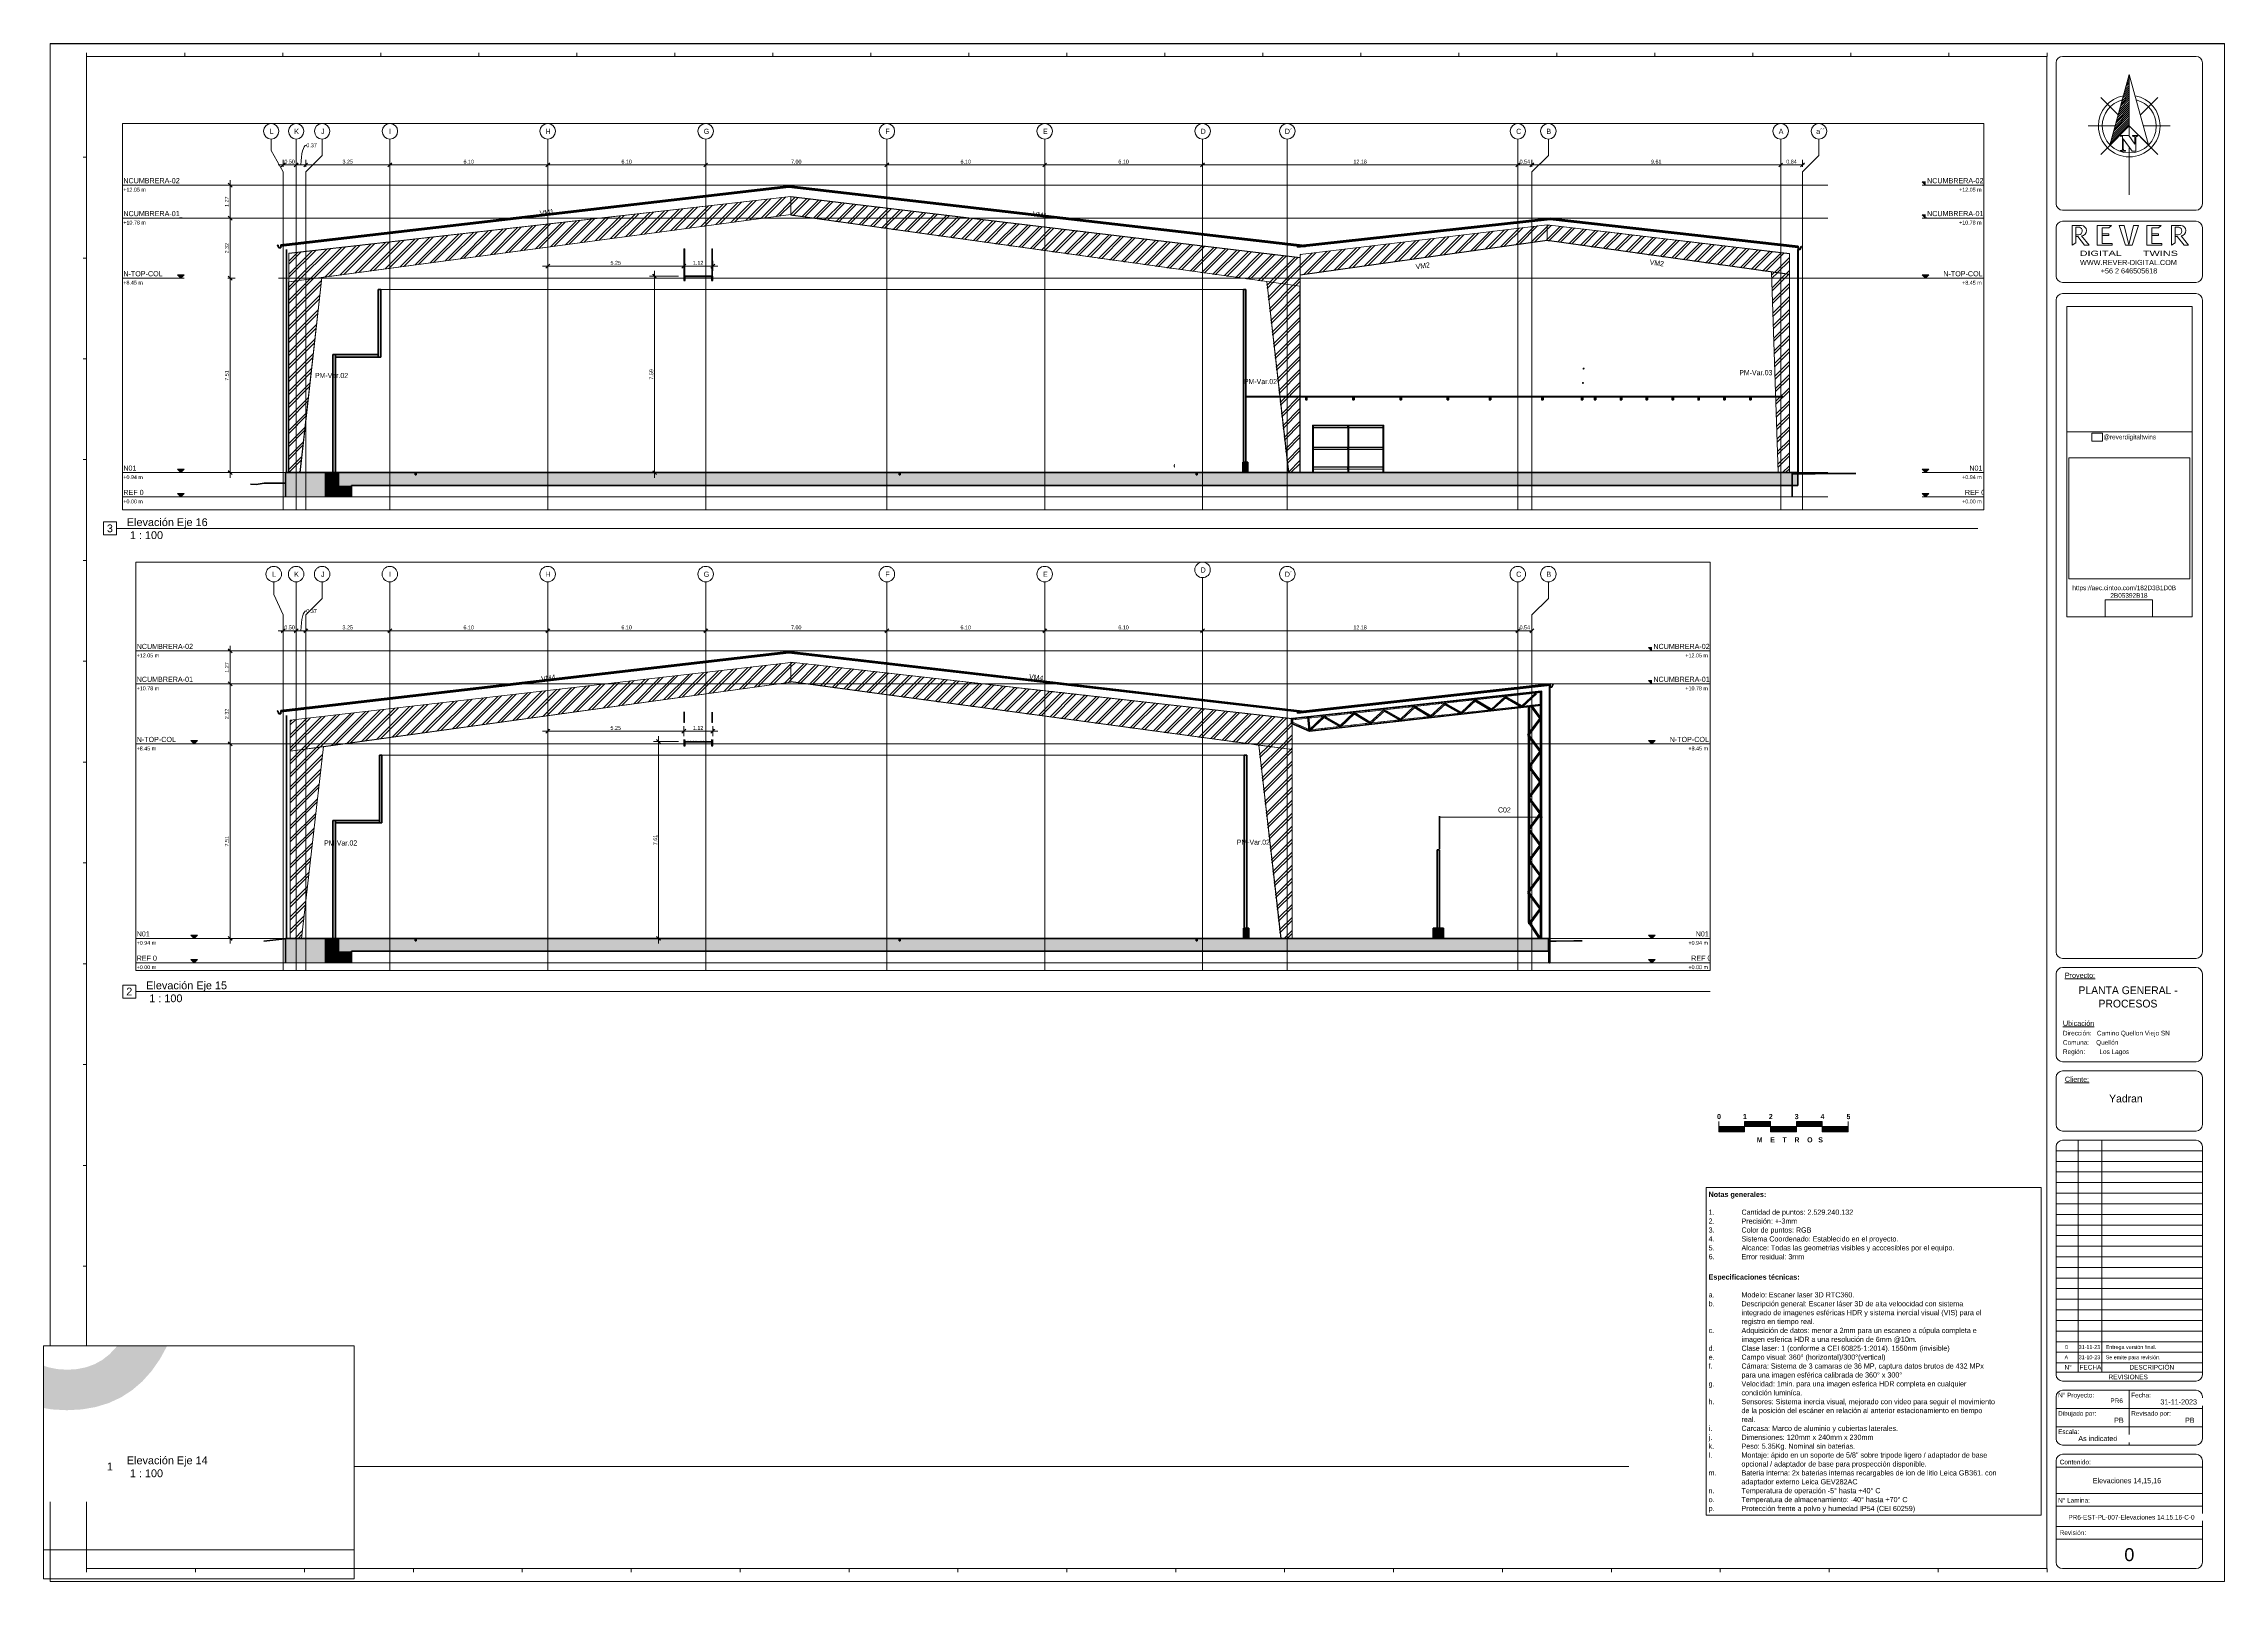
# Paper-space layout 'Layout1' of a CAD drawing. Header units: centimetres. Extents: x 0 to 84.3, y -0.1 to 59.3.
# The model-space entities are those that its viewports show. They can reach past a viewport. Long polylines and large blocks are cut down to what shows.
import ezdxf

# ---------------------------------------------------------------- set-up
doc = ezdxf.new("R2010")
doc.units = ezdxf.units.CM
for name, pattern in [('Centre', [3.175, 0.635, -0.475, 1.59, -0.475]), ('Dash', [0.635, 0.3175, -0.3175]), ('Grid Line', [2.2225, 1.27, -0.3175, 0.3175, -0.3175])]:
    doc.linetypes.add(name, pattern=pattern)
for name, color, linetype, lineweight in [('A-ANNO-DIMS', 7, 'Continuous', 9), ('A-ANNO-DIMS-100', 7, 'Continuous', 9), ('A-ANNO-NOTE', 7, 'Continuous', 9), ('A-CLNG', 7, 'Continuous', 9), ('A-FLOR', 7, 'Continuous', 9), ('A-FLOR-HRAL', 7, 'Continuous', 9), ('A-FLOR-LEVL', 7, 'Continuous', 9), ('A-FLOR-PATT', 7, 'Continuous', 35), ('A-GENM', 7, 'Continuous', 9), ('A-ROOF', 7, 'Continuous', 9), ('A-ROOF-MCUT', 7, 'Continuous', 35), ('A-ROOF-PATT', 7, 'Continuous', 35), ('A-WALL', 7, 'Continuous', 9), ('A-WALL-PATT', 7, 'Continuous', 35), ('C-BLDG-PADS', 7, 'Continuous', 9), ('C-TOPO', 7, 'Continuous', 9), ('G-ANNO-REFR', 7, 'Dash', 18), ('G-ANNO-TEXT', 7, 'Continuous', 9), ('G-ANNO-TTLB', 7, 'Continuous', 18), ('G-ANNO-TTLB-THIN', 7, 'Continuous', 18), ('G-IMPT', 7, 'Continuous', 9), ('I-WALL', 7, 'Continuous', 9), ('Q-SPCQ', 7, 'Continuous', 9), ('S-BEAM', 7, 'Continuous', 9), ('S-BEAM-IDEN', 7, 'Continuous', 18), ('S-COLS', 7, 'Continuous', 9), ('S-COLS-IDEN', 7, 'Continuous', 9), ('S-GRID', 7, 'Continuous', 9), ('S-GRID-IDEN', 7, 'Continuous', 9), ('S-STRS', 7, 'Continuous', 9)]:
    doc.layers.add(name, color=color, linetype=linetype, lineweight=lineweight)
doc.layers.add('G-ANNO-NPLT', color=7, linetype='Continuous', plot=False)
doc.styles.add('Arial', font='arial.ttf', dxfattribs={"width": 1.5, "height": 0.2})
doc.styles.add('Arial_1', font='arial.ttf', dxfattribs={"height": 0.2})
doc.styles.add('Arial_2', font='arial.ttf', dxfattribs={"height": 0.5})
doc.styles.add('Arial_3', font='arial.ttf', dxfattribs={"height": 0.3})
doc.styles.add('Century Gothic', font='GOTHIC.TTF', dxfattribs={"height": 20})
doc.styles.add('Century Gothic_1', font='GOTHIC.TTF', dxfattribs={"height": 15})
doc.styles.add('Century Gothic_2', font='GOTHIC.TTF', dxfattribs={"width": 0.8, "height": 20})
doc.styles.add('Century Gothic_3', font='GOTHIC.TTF', dxfattribs={"height": 9})
doc.styles.add('Century Gothic_4', font='GOTHIC.TTF', dxfattribs={"height": 10})
doc.styles.add('Century Gothic_5', font='GOTHIC.TTF', dxfattribs={"height": 0.18})
doc.styles.add('Century Gothic_6', font='GOTHIC.TTF', dxfattribs={"height": 0.2})
doc.styles.add('Century Gothic_7', font='GOTHIC.TTF', dxfattribs={"height": 0.15})
doc.styles.add('Century Gothic_8', font='GOTHIC.TTF', dxfattribs={"height": 0.3})
doc.styles.add('Century Gothic_B', font='GOTHICB.TTF', dxfattribs={"height": 10})
doc.styles.add('Century Gothic_B_1', font='GOTHICB.TTF', dxfattribs={"width": 0.8, "height": 0.2})
doc.styles.add('Saira Condensed', font='SairaCondensed-Regular.ttf', dxfattribs={"height": 20})
doc.dimstyles.new('FCA_N_Cotas_E100', dxfattribs={"dimscale": 30.48, "dimtxt": 15.662524, "dimasz": 0.492126, "dimexe": 0.656168, "dimexo": 0.656168, "dimgap": 0.032808, "dimtad": 1, "dimlfac": 0.01, "dimrnd": 0.01, "dimzin": 0, "dimdsep": 46, "dimtxsty": 'Century Gothic_1', "dimblk1": 'OBLIQUE', "dimblk2": 'OBLIQUE', "dimsah": 1, "dimcen": 0.09, "dimdle": 0.656168, "dimadec": 3, "dimazin": 2, "dimtfac": 1, "dimtdec": 4, "dimtix": 1, "dimtmove": 0, "dimatfit": 3, "dimfxl": 1, "dimtvp": 1, "dimtolj": 1, "dimtzin": 0, "dimarcsym": 2})
doc.dimstyles.new('FCA_N_Cotas_E100_1', dxfattribs={"dimscale": 30.48, "dimtxt": 15.662524, "dimasz": 0.492126, "dimexe": 0.656168, "dimexo": 0.656168, "dimgap": 0.032808, "dimtad": 1, "dimlfac": 0.01, "dimrnd": 0.01, "dimzin": 0, "dimdsep": 46, "dimtxsty": 'Century Gothic_1', "dimblk1": 'OBLIQUE', "dimblk2": 'OBLIQUE', "dimsah": 1, "dimcen": 0.09, "dimdle": 0.656168, "dimadec": 3, "dimazin": 2, "dimtfac": 1, "dimtdec": 4, "dimtix": 1, "dimtmove": 1, "dimatfit": 3, "dimfxl": 1, "dimtvp": 1, "dimtolj": 1, "dimtzin": 0, "dimarcsym": 2})
picture_1 = doc.add_image_def('image1.jpg', size_in_pixel=(275, 100))
picture_2 = doc.add_image_def('image2.png', size_in_pixel=(160, 160))
picture_3 = doc.add_image_def('image3.jpeg', size_in_pixel=(2000, 2000))
picture_4 = doc.add_image_def('image4.jpg', size_in_pixel=(434, 317))
pattern_1 = [(45, (6633.706, 0), (-25.14472, 25.14472), []), (45, (6633.706, 38.1), (-25.14472, 25.14472), [])]
pattern_2 = [(45, (36.172, 0), (-25.1447, 25.1447), []), (45, (36.172, 38.1), (-25.1447, 25.1447), [])]
pattern_3 = [(45, (0, 0), (-25.1447, 25.1447), []), (45, (0, 38.1), (-25.1447, 25.1447), [])]
pattern_4 = [(45, (13450.334, 0), (-25.14472, 25.14472), []), (45, (13450.334, 38.1), (-25.14472, 25.14472), [])]

# ---------------------------------------------------------------- blocks, each defined once
blk = doc.blocks.new('A_RVR_Viñeta A1-PR6-Sin croquis - REF-VIÑETA PAISAJISMO_dwg__X9-1872983-Elevaciones 14_15_16')
at = {"layer": 'G-IMPT', "lineweight": 18}
for p, q in [((14616, -41387), (14762, -41241)), ((14636, -41314), (14762, -41188)), ((14655, -41241), (14762, -41135)), ((14675, -41168), (14762, -41082)), ((14695, -41095), (14762, -41029)), ((14715, -41022), (14762, -40976)), ((14735, -40949), (14762, -40923)), ((14755, -40876), (14762, -40870)), ((14396, -42190), (14762, -41824)), ((14416, -42117), (14762, -41771)), ((14436, -42044), (14762, -41718)), ((14456, -41971), (14762, -41665)), ((14476, -41898), (14762, -41612)), ((14496, -41825), (14762, -41559)), ((14516, -41752), (14762, -41506)), ((14536, -41679), (14762, -41453)), ((14556, -41606), (14762, -41400)), ((14576, -41533), (14762, -41347)), ((14596, -41460), (14762, -41294)), ((14276, -42628), (14762, -42142)), ((14296, -42555), (14762, -42089)), ((14316, -42482), (14762, -42036)), ((14336, -42409), (14762, -41983)), ((14356, -42336), (14762, -41930)), ((14376, -42263), (14762, -41877))]:
    blk.add_line(p, q, dxfattribs=at)
blk = doc.blocks.new('A_RVR_Viñeta A1-PR6-Sin croquis - REF-VIÑETA PAISAJISMO_dwg_North_Arrow-41-1872985-Elevaciones 14_15_16')
at = {"layer": 'G-IMPT', "lineweight": 18}
for p, q in [((0, 1337), (0, -272)), ((-287, 287), (-737, 737)), ((287, 287), (737, 737)), ((-366, 0), (-1062, 0)), ((366, 0), (1062, 0)), ((-287, -287), (-737, -737)), ((0, -549), (0, -1783)), ((287, -287), (737, -737))]:
    blk.add_line(p, q, dxfattribs=at)
at = {"layer": 'G-IMPT', "lineweight": 18, "flags": 128}
for points in [[(-501, -496), (0, 1337), (500, -490), (0, 0)], [(-155, -593), (-155, -600), (-154, -607), (-153, -613), (-152, -617), (-151, -622), (-149, -626), (-147, -628), (-145, -630), (-142, -632), (-139, -633), (-134, -635), (-129, -636), (-123, -637), (-116, -638), (-108, -638), (-100, -638), (-100, -654), (-234, -654), (-234, -638), (-230, -638), (-223, -638), (-216, -638), (-209, -637), (-204, -636), (-199, -635), (-195, -633), (-191, -632), (-188, -630), (-186, -628), (-183, -626), (-181, -622), (-180, -618), (-178, -613), (-177, -607), (-176, -601), (-176, -595), (-176, -266), (-234, -266), (-234, -250), (-16, -250), (144, -471), (144, -314), (144, -307), (143, -300), (142, -294), (141, -289), (140, -285), (138, -281), (136, -278), (134, -276), (131, -274), (127, -272), (122, -270), (117, -269), (111, -268), (104, -267), (97, -266), (89, -266), (87, -266), (87, -250), (221, -250), (221, -266), (217, -266), (209, -266), (203, -267), (197, -268), (191, -269), (186, -270), (182, -271), (178, -273), (176, -275), (174, -277), (172, -280), (170, -285), (168, -289), (167, -294), (166, -300), (166, -307), (166, -314), (166, -654), (75, -654), (-155, -333)]]:
    blk.add_lwpolyline(points, close=True, dxfattribs=at)
at = {"layer": 'G-IMPT', "lineweight": 18}
for radius, start, end in [(800, 100.9232, 180), (700, 105.027, 180), (800, 360, 79.0768), (700, 360, 74.973), (800, 180, 360), (700, 180, 360)]:
    blk.add_arc((0, 0), radius, start, end, dxfattribs=at)
blk.add_blockref('A_RVR_Viñeta A1-PR6-Sin croquis - REF-VIÑETA PAISAJISMO_dwg__X9-1872983-Elevaciones 14_15_16', (-14762, 42189))
blk = doc.blocks.new('A_RVR_Viñeta A1-PR6-Sin croquis - REF-VIÑETA PAISAJISMO_dwg__U3-1872981-Elevaciones 14_15_16')
at = {"layer": 'G-IMPT', "lineweight": 18}
blk.add_line((0, 10), (0, -10), dxfattribs=at)
blk = doc.blocks.new('A_RVR_Viñeta A1-PR6-Sin croquis - REF-VIÑETA PAISAJISMO_dwg__U4-1872982-Elevaciones 14_15_16')
for p in [(0, 0), (596, 0), (1191, 0), (1787, 0), (2382, 0), (2978, 0), (3573, 0), (4169, 0), (4764, 0), (5360, 0), (5956, 0), (6551, 0), (7147, 0), (7742, 0), (8338, 0), (8933, 0), (9529, 0), (10124, 0), (10720, 0)]:
    blk.add_blockref('A_RVR_Viñeta A1-PR6-Sin croquis - REF-VIÑETA PAISAJISMO_dwg__U3-1872981-Elevaciones 14_15_16', p)
blk = doc.blocks.new('A_RVR_Viñeta A1-PR6-Sin croquis - REF-VIÑETA PAISAJISMO_dwg__U1-1872979-Elevaciones 14_15_16')
at = {"layer": 'G-IMPT', "lineweight": 18}
blk.add_line((0, 10), (0, -10), dxfattribs=at)
blk = doc.blocks.new('A_RVR_Viñeta A1-PR6-Sin croquis - REF-VIÑETA PAISAJISMO_dwg__U2-1872980-Elevaciones 14_15_16')
for p in [(0, 0), (536, 0), (1072, 0), (1608, 0), (2144, 0), (2680, 0), (3216, 0), (3752, 0), (4288, 0), (4824, 0), (5360, 0), (5896, 0), (6432, 0), (6968, 0), (7504, 0), (8040, 0), (8576, 0), (9112, 0), (9648, 0), (10184, 0), (10720, 0)]:
    blk.add_blockref('A_RVR_Viñeta A1-PR6-Sin croquis - REF-VIÑETA PAISAJISMO_dwg__U1-1872979-Elevaciones 14_15_16', p)
blk = doc.blocks.new('A_RVR_Viñeta A1-PR6-Sin croquis - A_RVR_Viñeta A1-PR6-Sin croquis-1871037-Elevaciones 14_15_16')
at = {"layer": 'G-ANNO-TTLB', "lineweight": 9}
for p, q in [((0.25, 59.315), (84.25, 59.315)), ((0.25, -0.1), (0.25, 59.315)), ((84.25, 59.315), (84.25, -0.1)), ((1.663, 58.82), (1.663, 0.395)), ((77.397, 58.82), (1.663, 58.82)), ((77.397, 0.395), (77.397, 58.82)), ((77.75, 53.126), (77.75, 58.573)), ((77.998, 58.82), (83.155, 58.82)), ((83.402, 58.573), (83.402, 53.126)), ((1.663, 54.925), (1.522, 54.925)), ((83.155, 52.879), (77.998, 52.879)), ((77.998, 52.452), (83.155, 52.452)), ((78.366, 52.287), (78.726, 52.287)), ((78.366, 51.527), (78.366, 52.287)), ((79.332, 52.287), (79.885, 52.287)), ((79.332, 51.527), (79.332, 52.287)), ((79.885, 52.287), (79.788, 52.203)), ((80.188, 52.287), (80.383, 52.287)), ((80.436, 51.527), (80.188, 52.287)), ((80.383, 52.287), (80.559, 51.545)), ((80.559, 51.545), (80.735, 52.287)), ((80.93, 52.287), (80.681, 51.527)), ((80.735, 52.287), (80.93, 52.287)), ((81.25, 52.287), (81.25, 51.527)), ((81.25, 51.527), (81.25, 52.287)), ((81.25, 52.287), (81.803, 52.287)), ((81.803, 52.287), (81.705, 52.203)), ((82.209, 52.287), (82.569, 52.287)), ((82.209, 51.527), (82.209, 52.287)), ((82.209, 52.287), (82.209, 51.527)), ((82.569, 52.287), (82.209, 52.287)), ((77.75, 50.332), (77.75, 52.205)), ((78.506, 51.621), (78.366, 51.527)), ((78.506, 52.223), (78.506, 51.621)), ((78.647, 52.223), (78.506, 52.223)), ((78.624, 51.924), (78.506, 51.924)), ((78.506, 51.863), (78.582, 51.863)), ((78.582, 51.863), (78.851, 51.527)), ((79.022, 51.527), (78.733, 51.888)), ((78.851, 51.527), (79.022, 51.527)), ((79.91, 51.527), (79.332, 51.527)), ((79.523, 52.203), (79.523, 51.593)), ((79.788, 52.203), (79.523, 52.203)), ((79.523, 51.96), (79.789, 51.96)), ((79.789, 51.895), (79.523, 51.895)), ((79.523, 51.593), (79.91, 51.593)), ((79.789, 51.96), (79.789, 51.895)), ((79.91, 51.593), (79.91, 51.527)), ((80.681, 51.527), (80.436, 51.527)), ((81.828, 51.527), (81.25, 51.527)), ((81.441, 52.203), (81.441, 51.593)), ((81.705, 52.203), (81.441, 52.203)), ((81.441, 51.96), (81.707, 51.96)), ((81.707, 51.895), (81.441, 51.895)), ((81.441, 51.593), (81.828, 51.593)), ((81.707, 51.96), (81.707, 51.895)), ((81.828, 51.593), (81.828, 51.527)), ((82.35, 51.621), (82.209, 51.527)), ((82.35, 52.223), (82.35, 51.621)), ((82.49, 52.223), (82.35, 52.223)), ((82.468, 51.924), (82.35, 51.924)), ((82.35, 51.863), (82.426, 51.863)), ((82.426, 51.863), (82.695, 51.527)), ((82.576, 51.888), (82.866, 51.527)), ((82.695, 51.527), (82.866, 51.527)), ((83.402, 52.205), (83.402, 50.332)), ((1.663, 51.03), (1.522, 51.03)), ((83.155, 50.085), (77.998, 50.085)), ((77.75, 24.219), (77.75, 49.407)), ((83.155, 49.654), (77.998, 49.654)), ((83.402, 49.407), (83.402, 24.219)), ((1.663, 47.135), (1.522, 47.135)), ((1.663, 43.24), (1.522, 43.24)), ((1.663, 39.345), (1.522, 39.345)), ((1.663, 35.45), (1.522, 35.45)), ((1.663, 31.555), (1.522, 31.555)), ((1.663, 27.66), (1.522, 27.66)), ((1.663, 23.765), (1.522, 23.765)), ((77.998, 23.972), (83.155, 23.972)), ((77.998, 23.619), (83.155, 23.619)), ((77.75, 20.225), (77.75, 23.372)), ((83.402, 23.372), (83.402, 20.225)), ((1.663, 19.87), (1.522, 19.87)), ((77.75, 17.548), (77.75, 19.378)), ((77.998, 19.978), (83.155, 19.978)), ((77.998, 19.625), (83.155, 19.625)), ((83.402, 19.378), (83.402, 17.548)), ((83.155, 17.301), (77.998, 17.301)), ((83.155, 16.947), (77.998, 16.947)), ((78.598, 7.989), (78.598, 16.947)), ((79.517, 7.989), (79.517, 16.947)), ((77.75, 16.7), (77.75, 7.883)), ((83.402, 16.538), (77.75, 16.538)), ((83.402, 16.128), (77.75, 16.128)), ((83.402, 7.883), (83.402, 16.7)), ((1.663, 15.975), (1.522, 15.975)), ((83.402, 15.718), (77.75, 15.718)), ((83.402, 15.308), (77.75, 15.308)), ((83.402, 14.898), (77.75, 14.898)), ((83.402, 14.489), (77.75, 14.489)), ((83.402, 14.079), (77.75, 14.079)), ((83.402, 13.669), (77.75, 13.669)), ((83.402, 13.259), (77.75, 13.259)), ((83.402, 12.85), (77.75, 12.85)), ((1.663, 12.08), (1.522, 12.08)), ((83.402, 12.44), (77.75, 12.44)), ((83.402, 12.03), (77.75, 12.03)), ((83.402, 11.62), (77.75, 11.62)), ((83.402, 11.211), (77.75, 11.211)), ((83.402, 10.801), (77.75, 10.801)), ((83.402, 10.391), (77.75, 10.391)), ((83.402, 9.981), (77.75, 9.981)), ((83.402, 9.572), (77.75, 9.572)), ((83.402, 9.162), (77.75, 9.162)), ((83.402, 8.752), (77.75, 8.752)), ((1.663, 8.185), (1.522, 8.185)), ((77.75, 8.342), (83.402, 8.342)), ((83.402, 7.989), (77.75, 7.989)), ((77.998, 7.636), (83.155, 7.636)), ((77.75, 5.411), (77.75, 7.035)), ((77.998, 7.283), (83.155, 7.283)), ((80.576, 7.283), (80.576, 5.163)), ((83.402, 7.035), (83.402, 5.411)), ((77.75, 6.576), (83.402, 6.576)), ((77.75, 5.87), (83.402, 5.87)), ((83.155, 5.163), (77.998, 5.163)), ((1.663, 4.29), (1.522, 4.29)), ((77.75, 4.563), (77.75, 0.642)), ((83.402, 4.315), (77.75, 4.315)), ((83.155, 4.81), (77.998, 4.81)), ((83.402, 0.642), (83.402, 4.563)), ((83.402, 3.295), (77.75, 3.295)), ((83.402, 2.8), (77.75, 2.8)), ((83.402, 2.025), (77.75, 2.025)), ((83.402, 1.53), (77.75, 1.53)), ((1.663, 0.395), (77.397, 0.395)), ((77.998, 0.395), (83.155, 0.395)), ((84.25, -0.1), (0.25, -0.1))]:
    blk.add_line(p, q, dxfattribs=at)
for centre, radius, start, end in [((77.998, 58.573), 0.247, 90, 180), ((83.155, 58.573), 0.247, 0, 90), ((77.998, 53.126), 0.247, 180, 270), ((83.155, 53.126), 0.247, 270, 0), ((77.998, 52.205), 0.247, 90, 180), ((78.72, 52.087), 0.2, 273.74692, 88.23868), ((82.563, 52.087), 0.2, 273.74692, 88.23868), ((83.155, 52.205), 0.247, 0, 90), ((78.609, 52.076), 0.152, 275.61019, 75.75727), ((82.453, 52.076), 0.152, 275.61019, 75.75727), ((77.998, 50.332), 0.247, 180, 270), ((83.155, 50.332), 0.247, 270, 0), ((77.998, 49.407), 0.247, 90, 180), ((83.155, 49.407), 0.247, 0, 90), ((77.998, 24.219), 0.247, 180, 270), ((77.998, 23.372), 0.247, 90, 180), ((83.155, 24.219), 0.247, 270, 0), ((83.155, 23.372), 0.247, 0, 90), ((77.998, 20.225), 0.247, 180, 270), ((83.155, 20.225), 0.247, 270, 0), ((77.998, 19.378), 0.247, 90, 180), ((83.155, 19.378), 0.247, 0, 90), ((77.998, 17.548), 0.247, 180, 270), ((77.998, 16.7), 0.247, 90, 180), ((83.155, 17.548), 0.247, 270, 0), ((83.155, 16.7), 0.247, 0, 90), ((77.998, 7.883), 0.247, 180, 270), ((83.155, 7.883), 0.247, 270, 0), ((77.998, 7.035), 0.247, 90, 180), ((83.155, 7.035), 0.247, 0, 90), ((77.998, 5.411), 0.247, 180, 270), ((83.155, 5.411), 0.247, 270, 0), ((77.998, 4.563), 0.247, 90, 180), ((83.155, 4.563), 0.247, 0, 90), ((77.998, 0.642), 0.247, 180, 270), ((83.155, 0.642), 0.247, 270, 0)]:
    blk.add_arc(centre, radius, start, end, dxfattribs=at)
at = {"layer": 'G-ANNO-TTLB-THIN'}
for p, q in [((0.25, 59.3), (0.25, -0.1)), ((84.25, 59.3), (0.25, 59.3)), ((84.25, -0.1), (84.25, 59.3)), ((0.25, -0.1), (84.25, -0.1))]:
    blk.add_line(p, q, dxfattribs=at)
for name, p, xscale, yscale, zscale in [('A_RVR_Viñeta A1-PR6-Sin croquis - REF-VIÑETA PAISAJISMO_dwg__U2-1872980-Elevaciones 14_15_16', (1.663, 58.891), 0.007064760302774262, 0.007064760302774262, 0.007064760302774262), ('A_RVR_Viñeta A1-PR6-Sin croquis - REF-VIÑETA PAISAJISMO_dwg_North_Arrow-41-1872985-Elevaciones 14_15_16', (80.576, 56.132), 0.001490088404423272, 0.001490088404423272, 0.001490088404423272)]:
    blk.add_blockref(name, p, dxfattribs=dict(xscale=xscale, yscale=yscale, zscale=zscale))
at = {"extrusion": (0, 0, -1), "xscale": 0.007064760302774262, "yscale": 0.007064760302774262, "zscale": -0.007064760302774262, "rotation": 180}
blk.add_blockref('A_RVR_Viñeta A1-PR6-Sin croquis - REF-VIÑETA PAISAJISMO_dwg__U4-1872982-Elevaciones 14_15_16', (-1.663, 0.324), dxfattribs=at)
at = {"layer": 'G-ANNO-TTLB', "lineweight": 9, "attachment_point": 1}
for s, insert, char_height, width, style in [('WWW.REVER-DIGITAL.COM   ', (78.673, 50.958), 0.2, 4.82616, 'Arial_1'), ('DIGITAL       TWINS', (78.659, 51.314), 0.2, 4.7019, 'Arial'), ('+56 2 646505618', (79.473, 50.634), 0.2, 2.70169, 'Arial_1'), ('\\L Proyecto:', (78.012, 23.417), 0.2, 1.68354, 'Century Gothic_6'), ('\\LUbicación', (78.012, 21.561), 0.2, 1.71561, 'Century Gothic_6'), ('Dirección:   Camino Quellon Viejo SN', (78.012, 21.173), 0.18, 5.31519, 'Century Gothic_5'), ('Comuna:    Quellón', (78.012, 20.814), 0.18, 2.81392, 'Century Gothic_5'), ('Región:        Los Lagos', (78.012, 20.455), 0.18, 3.09451, 'Century Gothic_5'), ('\\L Cliente:', (78.012, 19.399), 0.2, 1.3789, 'Century Gothic_6'), ('A ', (78.075, 8.633), 0.15, 0.23249, 'Century Gothic_7'), ('0 ', (78.095, 9.028), 0.15, 0.20844, 'Century Gothic_7'), ('31-11-23 ', (78.622, 9.028), 0.15, 1.11435, 'Century Gothic_7'), ('31-10-23 ', (78.622, 8.633), 0.15, 1.11435, 'Century Gothic_7'), ('Se emite para revisión.', (79.666, 8.633), 0.15, 2.84599, 'Century Gothic_7'), ('Entrega versión final.', (79.666, 9.028), 0.15, 2.59747, 'Century Gothic_7'), ('N° ', (78.073, 8.264), 0.18, 0.39283, 'Century Gothic_5'), ('FECHA ', (78.653, 8.264), 0.18, 1.02616, 'Century Gothic_5'), ('REVISIONES', (79.774, 7.889), 0.18, 1.61941, 'Century Gothic_5'), ('DESCRIPCIÓN', (80.583, 8.264), 0.18, 1.9962, 'Century Gothic_5'), ('N° Proyecto:', (77.824, 7.186), 0.18, 1.77173, 'Century Gothic_5'), ('PR6', (79.845, 6.969), 0.18, 0.5211, 'Century Gothic_5'), ('Fecha:', (80.65, 7.186), 0.18, 0.99409, 'Century Gothic_5'), ('Dibujado por:', (77.824, 6.48), 0.18, 1.96413, 'Century Gothic_5'), ('Revisado por:', (80.65, 6.48), 0.18, 1.9481, 'Century Gothic_5'), ('Escala:', (77.824, 5.773), 0.18, 1.01013, 'Century Gothic_5'), ('Contenido:', (77.887, 4.602), 0.18, 1.61941, 'Century Gothic_5'), ('N° Lamina:', (77.824, 3.121), 0.18, 1.55527, 'Century Gothic_5'), ('Revisión:', (77.887, 1.873), 0.18, 1.2346, 'Century Gothic_5')]:
    blk.add_mtext(s, dxfattribs=dict(at, insert=insert, char_height=char_height, width=width, style=style))
at = {"layer": 'G-ANNO-TTLB', "lineweight": 9, "insert": (80.384, 1.184), "char_height": 0.5, "width": 0.56118, "attachment_point": 1, "style": 'Arial_2', "bg_fill": 3, "box_fill_scale": 1.25, "bg_fill_color": 256, "bg_fill_true_color": 13158600, "bg_fill_transparency": 0}
blk.add_mtext('0 ', dxfattribs=at)
blk = doc.blocks.new('Viewport - 3mm-1116248-Elevaciones 14_15_16')
at = {"layer": 'G-ANNO-TTLB', "lineweight": 9}
for p, q in [((-0.5, -0.25), (-0.5, 0.25)), ((-0.5, 0.25), (0, 0.25)), ((0, 0.25), (0, -0.25)), ((0, -0.25), (-0.5, -0.25))]:
    blk.add_line(p, q, dxfattribs=at)
blk = doc.blocks.new('2017-FL-Escala gráfica - 2017-FL-Escala gráfica-1875032-Elevaciones 14_15_16')
at = {"layer": 'A-ANNO-NOTE'}
for points in [[(1, 0), (1, -0.2), (0, -0.2), (0, 0)], [(2, 0.2), (2, 0), (1, 0), (1, 0.2)], [(3, -0.2), (2, -0.2), (2, 0), (3, 0)], [(3, 0), (3, 0.2), (4, 0.2), (4, 0)], [(5, -0.2), (4, -0.2), (4, 0), (5, 0)]]:
    blk.add_hatch(color=256, dxfattribs=at).paths.add_polyline_path(points)
for p, q in [((0, 0.2), (0, -0.2)), ((1, 0), (0, 0)), ((0, 0), (0, -0.2)), ((2, 0.2), (1, 0.2)), ((1, 0.2), (1, 0)), ((1, 0), (2, 0)), ((1, -0.2), (1, 0)), ((2, 0), (2, 0.2)), ((3, 0), (2, 0)), ((2, 0), (2, -0.2)), ((4, 0.2), (3, 0.2)), ((3, 0.2), (3, 0)), ((3, 0), (4, 0)), ((3, -0.2), (3, 0)), ((4, 0), (4, 0.2)), ((5, 0), (4, 0)), ((4, 0), (4, -0.2)), ((5, 0.2), (5, -0.2)), ((5, -0.2), (5, 0)), ((0, -0.2), (1, -0.2)), ((2, -0.2), (3, -0.2)), ((4, -0.2), (5, -0.2))]:
    blk.add_line(p, q, dxfattribs=at)
at = {"layer": 'A-ANNO-NOTE', "char_height": 0.2, "attachment_point": 1, "style": 'Century Gothic_B_1', "bg_fill": 3, "box_fill_scale": 1.25, "bg_fill_color": 256, "bg_fill_true_color": 13158600, "bg_fill_transparency": 0}
for s, insert, width in [('\\fCentury Gothic|b1|i0|c0|p34|;\\W.8;0', (-0.064, 0.489), 0.15392), ('\\fCentury Gothic|b1|i0|c0|p34|;\\W.8;1', (0.936, 0.489), 0.15392), ('\\fCentury Gothic|b1|i0|c0|p34|;\\W.8;2', (1.936, 0.489), 0.15392), ('\\fCentury Gothic|b1|i0|c0|p34|;\\W.8;3', (2.936, 0.489), 0.15392), ('\\fCentury Gothic|b1|i0|c0|p34|;\\W.8;4', (3.936, 0.489), 0.15392), ('\\fCentury Gothic|b1|i0|c0|p34|;\\W.8;5', (4.936, 0.489), 0.15392), ('M    E    T    R    O   S', (1.468, -0.411), 2.50127)]:
    blk.add_mtext(s, dxfattribs=dict(at, insert=insert, width=width))
blk = doc.blocks.new('PQ_RVR_ARQ-01_ZZ_ZZ_MO_T_A_rvt-2-Elevación Eje 15')
at = {"layer": 'A-FLOR-PATT', "lineweight": 9, "true_color": 0xeaeaea}
for points in [[(-5898.7, 540), (-5728.85, 540), (-5728.85, 550), (-5898.7, 550)], [(-1210.53, 44), (-1210.53, 94), (-1212.73, 93.99), (-1212.73, 44)]]:
    blk.add_hatch(color=254, dxfattribs=at).paths.add_polyline_path(points)
at = {"layer": 'A-ROOF-PATT', "lineweight": 9, "true_color": 0xeaeaea}
for points in [[(-2152.88, 966.12), (-2152.88, 971.15), (-4147.36, 1201.93), (-6109.62, 974.53), (-6109.62, 969.5), (-4147.36, 1196.9), (-2201.85, 971.79)], [(-2181.56, 964.57), (-1206.16, 1072.35), (-1206.16, 1077.38), (-2181.56, 969.6)]]:
    blk.add_hatch(color=254, dxfattribs=at).paths.add_polyline_path(points)
at = {"layer": 'A-WALL-PATT', "lineweight": 9, "true_color": 0xeaeaea}
for points in [[(-1207.33, 0), (-1207.33, 1071.01), (-1207.83, 1071.01), (-1207.83, 0)], [(-6088.21, 99), (-6087.71, 99), (-6087.71, 955.53), (-6088.21, 955.53), (-6088.21, 602.15)], [(-5728.85, 540.15), (-5718.85, 540.15), (-5718.85, 801.54), (-5728.85, 801.54), (-5728.85, 602.15)], [(-2388.2, 134), (-2378.2, 134), (-2378.2, 801.54), (-2388.2, 801.54)], [(-1633.29, 439.86), (-1632.79, 439.86), (-1632.79, 566.03), (-1633.29, 566.03)], [(-5908.43, 94), (-5898.43, 94), (-5898.43, 549.94), (-5908.43, 549.94)], [(-1642.79, 134), (-1632.79, 134), (-1632.79, 436.68), (-1642.79, 436.68)], [(-2370.2, 94), (-2370.2, 134), (-2390.2, 134), (-2390.2, 94)], [(-1657.79, 94), (-1617.79, 94), (-1617.79, 134), (-1657.79, 134)], [(-6089.46, 94), (-6086.96, 94), (-6086.96, 99), (-6089.46, 99)], [(-1208.58, -0.23), (-1206.08, -0.23), (-1206.08, 2.5), (-1208.58, 2.5)]]:
    blk.add_hatch(color=254, dxfattribs=at).paths.add_polyline_path(points)
at = {"layer": 'A-WALL-PATT', "lineweight": 9, "true_color": 0xe5e5e5}
h = blk.add_hatch(dxfattribs=at)
h.set_pattern_fill('FP_7', color=254, style=0, pattern_type=2)
h.set_pattern_definition([(90, (-5728.686, 0), (-0.15954, 1e-17), [])])
h.paths.add_polyline_path([(-5728.85, 550), (-5728.85, 801.54), (-5729.01, 801.54), (-5729.01, 801.5), (-5729, 550)])
at = {"layer": 'A-WALL-PATT', "lineweight": 9, "true_color": 0xf2f2f2}
h = blk.add_hatch(dxfattribs=at)
h.set_pattern_fill('FP_6', style=0, pattern_type=2)
h.set_pattern_definition([(90, (-1207.826, 0), (-0.06358, 4e-18), [])])
h.paths.add_polyline_path([(-1207.84, 2.5), (-1207.83, 2.5), (-1207.84, 83.26)])
at = {"layer": 'A-CLNG', "color": 254, "lineweight": 18, "true_color": 0xe5e5e5}
for p, q in [((-2388.33, 801.54), (-5718.85, 801.54)), ((-2388.33, 801.54), (-2388.44, 801.54)), ((-1235.83, 562.8), (-1632.79, 562.8)), ((-1235.83, 562.8), (-1235.9, 562.8))]:
    blk.add_line(p, q, dxfattribs=at)
at = {"layer": 'A-FLOR', "color": 254, "lineweight": 35, "true_color": 0xcccccc}
for p, q in [((-5728.85, 550), (-5898.7, 550)), ((-5898.7, 550), (-5898.7, 540)), ((-5728.85, 540), (-5728.85, 550)), ((-5898.7, 540), (-5728.85, 540)), ((-5590.71, 94), (-5936.92, 94)), ((-5936.92, 94), (-5936.92, 44)), ((-5590.71, 85.12), (-5590.71, 94)), ((-3720.71, 94), (-5586.71, 94)), ((-5586.71, 94), (-5586.71, 85.12)), ((-3720.71, 85.12), (-3720.71, 94)), ((-2573.49, 94), (-3716.71, 94)), ((-3716.71, 94), (-3716.71, 85.12)), ((-2573.49, 85.12), (-2573.49, 94)), ((-1210.53, 94), (-2569.49, 94)), ((-2569.49, 94), (-2569.49, 85.12)), ((-1210.53, 44), (-1210.53, 94)), ((-5586.71, 85.12), (-5590.71, 85.12)), ((-3716.71, 85.12), (-3720.71, 85.12)), ((-2569.49, 85.12), (-2573.49, 85.12)), ((-5836.92, 44), (-1210.53, 44))]:
    blk.add_line(p, q, dxfattribs=at)
at = {"layer": 'A-FLOR', "color": 254, "true_color": 0xe5e5e5}
blk.add_line((-5898.7, 550), (-5898.7, 550), dxfattribs=at)
at = {"layer": 'A-ROOF', "color": 254, "lineweight": 35, "true_color": 0xcccccc}
for p, q in [((-4147.36, 1201.93), (-6109.62, 974.53)), ((-2152.88, 971.15), (-4147.36, 1201.93)), ((-6109.62, 969.5), (-4147.36, 1196.9)), ((-4147.36, 1196.9), (-2152.88, 966.12)), ((-1206.16, 1077.38), (-2181.56, 969.6)), ((-1206.16, 1072.35), (-1206.16, 1077.38)), ((-2181.56, 964.57), (-1206.16, 1072.35)), ((-6109.62, 974.53), (-6109.62, 969.5)), ((-2152.88, 966.12), (-2152.88, 971.15)), ((-2181.56, 969.6), (-2181.56, 964.57))]:
    blk.add_line(p, q, dxfattribs=at)
at = {"layer": 'A-ROOF-MCUT', "color": 254, "true_color": 0xcccccc}
for p, q in [((-1205.84, 1077.38), (-1206.16, 1077.38)), ((-1206.16, 1077.38), (-1206.16, 1064.89)), ((-1205.84, 1065.21), (-1205.84, 1077.38)), ((-1195.17, 1075.16), (-1198.98, 1065.21)), ((-1193.98, 1075.16), (-1195.17, 1075.16)), ((-1193.66, 1076.11), (-1194.93, 1076.11)), ((-1194.93, 1076.11), (-1194.93, 1075.79)), ((-1194.93, 1075.79), (-1193.98, 1075.79)), ((-1193.98, 1075.79), (-1193.98, 1075.16)), ((-1193.66, 1074.84), (-1193.66, 1076.11)), ((-1198.74, 1064.89), (-1194.93, 1074.84)), ((-1194.93, 1074.84), (-1193.66, 1074.84)), ((-1198.98, 1065.21), (-1205.84, 1065.21)), ((-1206.16, 1064.89), (-1198.74, 1064.89)), ((-6109.62, 974.53), (-6109.94, 974.53)), ((-6109.94, 974.53), (-6109.94, 962.36)), ((-6109.62, 962.04), (-6109.62, 974.53)), ((-6120.85, 973.26), (-6122.12, 973.26)), ((-6122.12, 973.26), (-6122.12, 971.99)), ((-6121.8, 972.31), (-6121.8, 972.94)), ((-6121.8, 972.94), (-6120.85, 972.94)), ((-6120.85, 972.94), (-6120.85, 973.26)), ((-6122.12, 971.99), (-6120.85, 971.99)), ((-6120.61, 972.31), (-6121.8, 972.31)), ((-6120.85, 971.99), (-6117.04, 962.04)), ((-6116.8, 962.36), (-6120.61, 972.31)), ((-6117.04, 962.04), (-6109.62, 962.04)), ((-6109.94, 962.36), (-6116.8, 962.36))]:
    blk.add_line(p, q, dxfattribs=at)
at = {"layer": 'A-WALL', "color": 254, "true_color": 0xcccccc}
for p, q in [((-1207.83, 1071.01), (-1207.9, 1071.01)), ((-6086.96, 99), (-6089.46, 99)), ((-6089.46, 99), (-6089.46, 94)), ((-6086.96, 94), (-6086.96, 99)), ((-6089.46, 94), (-6086.96, 94)), ((-1206.08, 2.5), (-1208.58, 2.5)), ((-1208.58, 2.5), (-1208.58, -0.23)), ((-1206.08, -0.23), (-1206.08, 2.5))]:
    blk.add_line(p, q, dxfattribs=at)
at = {"layer": 'A-WALL', "color": 254, "lineweight": 35, "true_color": 0xcccccc}
for p, q in [((-1207.33, 1071.01), (-1207.83, 1071.01)), ((-1207.83, 1071.01), (-1207.83, 0)), ((-1207.33, 0), (-1207.33, 1071.01)), ((-6087.71, 955.53), (-6088.21, 955.53)), ((-6088.21, 955.53), (-6088.21, 99)), ((-6087.71, 99), (-6087.71, 955.53)), ((-1633.29, 566.03), (-1633.29, 439.86)), ((-1632.79, 566.03), (-1633.29, 566.03)), ((-1632.79, 439.86), (-1632.79, 566.03)), ((-1633.29, 439.86), (-1632.79, 439.86)), ((-2370.2, 134), (-2390.2, 134)), ((-2390.2, 134), (-2390.2, 94)), ((-2370.2, 94), (-2370.2, 134)), ((-1657.79, 134), (-1657.79, 94)), ((-1617.79, 134), (-1657.79, 134)), ((-1617.79, 94), (-1617.79, 134)), ((-6088.21, 99), (-6087.71, 99)), ((-5936.92, 94), (-6091.22, 94)), ((-6091.22, 94), (-6091.22, -0.23)), ((-5936.92, -0.23), (-5936.92, 94)), ((-2390.2, 94), (-2370.2, 94)), ((-1657.79, 94), (-1617.79, 94)), ((-5936.92, 44), (-5936.92, -0.23)), ((-5836.92, -0.23), (-5836.92, 44)), ((-1207.83, 0), (-1207.33, 0))]:
    blk.add_line(p, q, dxfattribs=at)
at = {"layer": 'C-BLDG-PADS', "color": 254, "lineweight": 18, "true_color": 0xdadada}
for p, q in [((-1210.53, 0), (-5936.92, 0)), ((-5936.92, 0), (-5936.92, -0.23)), ((-1210.53, -0.23), (-1210.53, 0))]:
    blk.add_line(p, q, dxfattribs=at)
at = {"layer": 'C-TOPO', "color": 254, "lineweight": 70, "true_color": 0xdadada}
for p, q in [((-6093.77, 92.71), (-6175.65, 83.11)), ((-6091.22, 92.59), (-6093.77, 92.71)), ((-1183.02, 83.54), (-1113.75, 84.29)), ((-1113.75, 84.29), (-1081.87, 84.23)), ((-1210.53, 83.23), (-1207.83, 83.26)), ((-1207.33, 83.27), (-1183.02, 83.54)), ((-1210.54, 0), (-1210.54, 44))]:
    blk.add_line(p, q, dxfattribs=at)
at = {"layer": 'C-TOPO', "color": 254, "true_color": 0xdadada}
for p, q in [((-6093.77, 92.71), (-6175.65, 83.11)), ((-6093.77, 92.71), (-6091.22, 92.84)), ((-6093.77, 92.71), (-6091.22, 92.59)), ((-1183.02, 83.54), (-1113.75, 84.29)), ((-1113.75, 84.29), (-1081.87, 84.23)), ((-1207.83, 83.26), (-1210.53, 83.23)), ((-1183.02, 83.54), (-1207.33, 83.27)), ((-1210.54, 44), (-1210.54, 0))]:
    blk.add_line(p, q, dxfattribs=at)
at = {"layer": 'I-WALL', "color": 254, "true_color": 0xcccccc}
for p, q in [((-5728.85, 801.54), (-5729.01, 801.54)), ((-2388.2, 801.54), (-2388.31, 801.54))]:
    blk.add_line(p, q, dxfattribs=at)
at = {"layer": 'I-WALL', "color": 254, "lineweight": 35, "true_color": 0xcccccc}
for p, q in [((-5718.85, 801.54), (-5728.85, 801.54)), ((-5728.85, 801.54), (-5728.85, 540.15)), ((-5718.85, 540.15), (-5718.85, 801.54)), ((-2378.2, 801.54), (-2388.2, 801.54)), ((-2388.2, 801.54), (-2388.2, 134)), ((-2378.2, 134), (-2378.2, 801.54)), ((-5898.43, 549.94), (-5908.43, 549.94)), ((-5908.43, 549.94), (-5908.43, 94)), ((-5898.43, 94), (-5898.43, 549.94)), ((-5728.85, 540.15), (-5718.85, 540.15)), ((-1642.79, 436.68), (-1642.79, 134)), ((-1632.79, 436.68), (-1642.79, 436.68)), ((-1632.79, 134), (-1632.79, 436.68)), ((-2388.2, 134), (-2378.2, 134)), ((-1642.79, 134), (-1632.79, 134)), ((-5908.43, 94), (-5898.43, 94))]:
    blk.add_line(p, q, dxfattribs=at)
blk = doc.blocks.new('RVR_CERCHA_C02 - RVR_CERCHA_C02-1681646-Elevación Eje 15')
at = {"layer": 'S-BEAM', "true_color": 0xc0c0c0}
h = blk.add_hatch(dxfattribs=at)
h.set_pattern_fill('FP_8', color=9, style=0, pattern_type=2)
h.set_pattern_definition(pattern_2)
h.paths.add_polyline_path([(-2205.46, 942.7), (-2202.95, 942.97), (-2204.31, 943.13), (-2205.49, 943), (-2205.47, 942.85)])
h.paths.add_polyline_path([(-2201.85, 943.09), (-1239.93, 1048.49), (-1239.96, 1048.79), (-2201.85, 943.4)])
h = blk.add_hatch(dxfattribs=at)
h.set_pattern_fill('FP_9', color=9, style=0, pattern_type=2)
h.set_pattern_definition(pattern_2)
h.paths.add_polyline_path([(-2201.85, 938.37), (-2138.71, 945.28), (-2139.2, 949.96), (-2201.85, 943.09), (-2201.85, 942.7)])
h.paths.add_polyline_path([(-2138.41, 945.32), (-1966.15, 964.19), (-1965.24, 965.04), (-1965.04, 964.83), (-1965.65, 964.25), (-1961.67, 964.68), (-1962.4, 965.12), (-1962.25, 965.37), (-1961.18, 964.74), (-1239.99, 1043.76), (-1239.99, 1048.48), (-2138.87, 949.99)])
h.paths.add_polyline_path([(-1239.69, 1043.79), (-1239.42, 1043.82), (-1239.69, 1046.3)])
h = blk.add_hatch(dxfattribs=at)
h.set_pattern_fill('FP_8', color=9, style=0, pattern_type=2)
h.set_pattern_definition(pattern_2)
h.paths.add_polyline_path([(-1244.69, 94.54), (-1239.99, 94.54), (-1239.99, 994.37), (-1244.69, 993.85), (-1244.69, 943.9), (-1243.9, 944.96), (-1243.66, 944.78), (-1244.65, 943.46), (-1243.66, 942.15), (-1243.9, 941.97), (-1244.69, 943.02), (-1244.69, 816.28), (-1243.9, 817.34), (-1243.66, 817.16), (-1244.65, 815.84), (-1243.66, 814.52), (-1243.9, 814.35), (-1244.69, 815.4), (-1244.69, 698.58), (-1243.9, 699.63), (-1243.66, 699.45), (-1244.65, 698.14), (-1243.66, 696.82), (-1243.9, 696.64), (-1244.69, 697.7), (-1244.69, 576.31), (-1243.9, 577.37), (-1243.66, 577.19), (-1244.65, 575.87), (-1243.66, 574.56), (-1243.9, 574.38), (-1244.69, 575.44), (-1244.69, 454.05), (-1243.9, 455.11), (-1243.66, 454.93), (-1244.65, 453.61), (-1243.66, 452.3), (-1243.9, 452.12), (-1244.69, 453.17), (-1244.69, 336.35), (-1243.9, 337.4), (-1243.66, 337.22), (-1244.65, 335.91), (-1243.66, 334.59), (-1243.9, 334.41), (-1244.69, 335.47), (-1244.69, 208.73), (-1243.9, 209.78), (-1243.66, 209.6), (-1244.65, 208.29), (-1243.66, 206.97), (-1243.9, 206.79), (-1244.69, 207.85), (-1244.69, 150.75)])
h.paths.add_polyline_path([(-1244.69, 994.15), (-1239.99, 994.73), (-1239.99, 1048.48), (-1244.69, 1047.97), (-1244.69, 994.73)])
h.paths.add_polyline_path([(-1244.69, 1048.27), (-1239.99, 1048.8), (-1244.69, 1048.79)])
h = blk.add_hatch(dxfattribs=at)
h.set_pattern_fill('FP_8', color=9, style=0, pattern_type=2)
h.set_pattern_definition(pattern_2)
h.paths.add_polyline_path([(-1239.99, 94.54), (-1239.69, 94.54), (-1239.69, 1048.8), (-1239.99, 1048.8), (-1239.99, 300.96)])
h = blk.add_hatch(dxfattribs=at)
h.set_pattern_fill('FP_9', color=9, style=0, pattern_type=2)
h.set_pattern_definition(pattern_2)
h.paths.add_polyline_path([(-1315.21, 988.14), (-1312.87, 992.22), (-1376.68, 1028.72), (-1379.02, 1024.64), (-1377.63, 1023.85), (-1376.44, 1024.92), (-1376.31, 1024.64), (-1377.35, 1023.69), (-1326.73, 994.73)])
h = blk.add_hatch(dxfattribs=at)
h.set_pattern_fill('FP_8', color=9, style=0, pattern_type=2)
h.set_pattern_definition(pattern_2)
h.paths.add_polyline_path([(-1315.36, 987.88), (-1315.21, 988.14), (-1379.02, 1024.64), (-1379.16, 1024.38)])
h = blk.add_hatch(dxfattribs=at)
h.set_pattern_fill('FP_9', color=9, style=0, pattern_type=2)
h.set_pattern_definition(pattern_2)
h.paths.add_polyline_path([(-1433.44, 975.21), (-1431.04, 979.25), (-1493.84, 1016.7), (-1496.24, 1012.66), (-1494.82, 1011.81), (-1493.61, 1012.95), (-1493.48, 1012.66), (-1494.55, 1011.65), (-1466.18, 994.73)])
h = blk.add_hatch(dxfattribs=at)
h.set_pattern_fill('FP_8', color=9, style=0, pattern_type=2)
h.set_pattern_definition(pattern_2)
h.paths.add_polyline_path([(-1433.6, 974.96), (-1433.44, 975.21), (-1496.24, 1012.66), (-1496.4, 1012.4)])
h = blk.add_hatch(dxfattribs=at)
h.set_pattern_fill('FP_9', color=9, style=0, pattern_type=2)
h.set_pattern_definition(pattern_2)
h.paths.add_polyline_path([(-1665.04, 949.81), (-1612.07, 997.97), (-1613.37, 998.72), (-1613.22, 998.98), (-1611.83, 998.18), (-1610.65, 999.26), (-1613.81, 1002.74), (-1668.2, 953.29), (-1667.65, 952.68)])
h = blk.add_hatch(dxfattribs=at)
h.set_pattern_fill('FP_8', color=9, style=0, pattern_type=2)
h.set_pattern_definition(pattern_2)
h.paths.add_polyline_path([(-1549.41, 962.48), (-1547.08, 966.56), (-1610.89, 1003.06), (-1613.22, 998.98), (-1611.83, 998.18), (-1610.65, 999.26), (-1610.51, 998.98), (-1611.56, 998.03), (-1605.8, 994.73)])
h = blk.add_hatch(dxfattribs=at)
h.set_pattern_fill('FP_8', color=9, style=0, pattern_type=2)
h.set_pattern_definition(pattern_2)
h.paths.add_polyline_path([(-2135.9, 895.22), (-1239.99, 994.73), (-1239.99, 999.4), (-1308.64, 991.78), (-1312.4, 988.23), (-1312.61, 988.45), (-1309.13, 991.73), (-1319.47, 990.58), (-1315.21, 988.14), (-1315.36, 987.88), (-1319.97, 990.52), (-1426.89, 978.66), (-1430.63, 975.25), (-1430.84, 975.47), (-1427.4, 978.6), (-1437.28, 977.5), (-1433.44, 975.21), (-1433.6, 974.96), (-1437.78, 977.45), (-1543.25, 965.74), (-1546.6, 962.57), (-1546.81, 962.79), (-1543.74, 965.69), (-1553.18, 964.64), (-1549.41, 962.48), (-1549.56, 962.22), (-1553.69, 964.58), (-1661.52, 952.61), (-1664.84, 949.59), (-1665.04, 949.81), (-1662.03, 952.56), (-1671.01, 951.56), (-1667.65, 949.55), (-1667.8, 949.29), (-1671.51, 951.5), (-1777.85, 939.7), (-1780.81, 936.91), (-1781.02, 937.13), (-1778.35, 939.64), (-1786.89, 938.69), (-1783.62, 936.82), (-1783.77, 936.56), (-1787.4, 938.64), (-1896.14, 926.57), (-1896.55, 926.2), (-1895.44, 925.54), (-1895.59, 925.28), (-1896.78, 925.99), (-1899.05, 923.93), (-1899.25, 924.15), (-1897.05, 926.15), (-1897.5, 926.42), (-2133.92, 900.17), (-2133.64, 897.4), (-2133.94, 897.37), (-2134.22, 900.14), (-2136.43, 899.89), (-2136.62, 899.72), (-2136.12, 895.32)])
h.paths.add_polyline_path([(-1896.82, 926.36), (-1896.65, 926.51), (-1897.01, 926.47)])
h.paths.add_polyline_path([(-1239.69, 994.71), (-1239.45, 994.73), (-1239.69, 996.92), (-1239.69, 994.73)])
h = blk.add_hatch(dxfattribs=at)
h.set_pattern_fill('FP_8', color=9, style=0, pattern_type=2)
h.set_pattern_definition(pattern_2)
h.paths.add_polyline_path([(-1549.56, 962.22), (-1549.41, 962.48), (-1613.22, 998.98), (-1613.37, 998.72)])
h = blk.add_hatch(dxfattribs=at)
h.set_pattern_fill('FP_8', color=9, style=0, pattern_type=2)
h.set_pattern_definition(pattern_2)
h.paths.add_polyline_path([(-2136.09, 894.9), (-1239.42, 994.44), (-1239.45, 994.73), (-2136.12, 895.2)])
h = blk.add_hatch(dxfattribs=at)
h.set_pattern_fill('FP_9', color=9, style=0, pattern_type=2)
h.set_pattern_definition(pattern_2)
h.paths.add_polyline_path([(-1667.65, 949.55), (-1665.24, 953.59), (-1728.04, 991.03), (-1730.45, 987), (-1729.02, 986.15), (-1727.81, 987.29), (-1727.68, 987), (-1728.75, 985.99), (-1718.59, 979.93)])
h = blk.add_hatch(dxfattribs=at)
h.set_pattern_fill('FP_9', color=9, style=0, pattern_type=2)
h.set_pattern_definition(pattern_2)
h.paths.add_polyline_path([(-1243.66, 942.15), (-1239.99, 944.89), (-1239.99, 945.09), (-1274.03, 990.59), (-1276.95, 990.27), (-1278.69, 988.97), (-1244.83, 943.71), (-1243.9, 944.96), (-1243.66, 944.78), (-1244.65, 943.46), (-1244.07, 942.7)])
h.paths.add_polyline_path([(-1276.47, 990.62), (-1274.24, 990.87), (-1274.92, 991.79)])
h = blk.add_hatch(dxfattribs=at)
h.set_pattern_fill('FP_9', color=9, style=0, pattern_type=2)
h.set_pattern_definition(pattern_2)
h.paths.add_polyline_path([(-1781.02, 937.13), (-1729.25, 985.93), (-1730.6, 986.74), (-1730.45, 987), (-1729.02, 986.15), (-1727.81, 987.29), (-1731.04, 990.71), (-1784.24, 940.55), (-1783.62, 939.89)])
h = blk.add_hatch(dxfattribs=at)
h.set_pattern_fill('FP_8', color=9, style=0, pattern_type=2)
h.set_pattern_definition(pattern_2)
h.paths.add_polyline_path([(-1288.83, 156.25), (-1288.83, 988.93), (-1289.13, 988.93), (-1289.13, 156.25)])
h = blk.add_hatch(dxfattribs=at)
h.set_pattern_fill('FP_8', color=9, style=0, pattern_type=2)
h.set_pattern_definition(pattern_2)
h.paths.add_polyline_path([(-1288.46, 156.25), (-1284.13, 156.25), (-1284.13, 260.57), (-1288.83, 266.86), (-1288.83, 156.83)])
h.paths.add_polyline_path([(-1284.13, 261.07), (-1284.13, 283.12), (-1288.83, 276.84), (-1288.83, 267.36)])
h.paths.add_polyline_path([(-1288.83, 277.34), (-1284.13, 283.62), (-1284.13, 388.19), (-1287.92, 393.26), (-1287.68, 393.44), (-1284.13, 388.7), (-1284.13, 400.83), (-1287.68, 396.08), (-1287.92, 396.26), (-1284.13, 401.33), (-1284.13, 505.9), (-1288.83, 512.18), (-1288.83, 300.96)])
h.paths.add_polyline_path([(-1284.13, 506.4), (-1284.13, 523.09), (-1288.83, 516.8), (-1288.83, 512.69)])
h.paths.add_polyline_path([(-1288.83, 517.3), (-1284.13, 523.59), (-1284.13, 628.16), (-1288.83, 634.45), (-1288.83, 574.38)])
h.paths.add_polyline_path([(-1284.13, 628.66), (-1284.13, 645.35), (-1288.83, 639.06), (-1288.83, 634.95)])
h.paths.add_polyline_path([(-1288.83, 639.57), (-1284.13, 645.85), (-1284.13, 750.42), (-1287.92, 755.49), (-1287.68, 755.67), (-1284.13, 750.92), (-1284.13, 763.05), (-1287.68, 758.31), (-1287.92, 758.49), (-1284.13, 763.56), (-1284.13, 868.13), (-1288.83, 874.41), (-1288.83, 699.63)])
h.paths.add_polyline_path([(-1284.13, 868.63), (-1284.13, 890.68), (-1288.83, 884.39), (-1288.83, 874.91)])
h.paths.add_polyline_path([(-1288.83, 884.89), (-1284.13, 891.18), (-1284.13, 988.93), (-1288.83, 988.93), (-1288.83, 894.9)])
h = blk.add_hatch(dxfattribs=at)
h.set_pattern_fill('FP_8', color=9, style=0, pattern_type=2)
h.set_pattern_definition(pattern_2)
h.paths.add_polyline_path([(-1243.9, 941.97), (-1243.66, 942.15), (-1278.69, 988.97), (-1278.93, 988.79)])
h = blk.add_hatch(dxfattribs=at)
h.set_pattern_fill('FP_8', color=9, style=0, pattern_type=2)
h.set_pattern_definition(pattern_2)
h.paths.add_polyline_path([(-1780.81, 936.91), (-1727.61, 987.07), (-1727.81, 987.29), (-1781.02, 937.13)])
h = blk.add_hatch(dxfattribs=at)
h.set_pattern_fill('FP_8', color=9, style=0, pattern_type=2)
h.set_pattern_definition(pattern_2)
h.paths.add_polyline_path([(-1667.8, 949.29), (-1667.65, 949.55), (-1730.45, 987), (-1730.6, 986.74), (-1718.59, 979.58)])
h = blk.add_hatch(dxfattribs=at)
h.set_pattern_fill('FP_9', color=9, style=0, pattern_type=2)
h.set_pattern_definition(pattern_2)
h.paths.add_polyline_path([(-1783.62, 936.82), (-1781.28, 940.9), (-1845.09, 977.4), (-1847.43, 973.32), (-1846.04, 972.52), (-1844.85, 973.6), (-1844.72, 973.32), (-1845.76, 972.37), (-1793.89, 942.7)])
h = blk.add_hatch(dxfattribs=at)
h.set_pattern_fill('FP_8', color=9, style=0, pattern_type=2)
h.set_pattern_definition(pattern_2)
h.paths.add_polyline_path([(-1899.05, 923.93), (-1844.65, 973.38), (-1844.85, 973.6), (-1899.25, 924.15)])
h = blk.add_hatch(dxfattribs=at)
h.set_pattern_fill('FP_8', color=9, style=0, pattern_type=2)
h.set_pattern_definition(pattern_2)
h.paths.add_polyline_path([(-1783.77, 936.56), (-1783.62, 936.82), (-1847.43, 973.32), (-1847.58, 973.06)])
h = blk.add_hatch(dxfattribs=at)
h.set_pattern_fill('FP_8', color=9, style=0, pattern_type=2)
h.set_pattern_definition(pattern_2)
h.paths.add_polyline_path([(-2018.24, 914.67), (-1965.04, 964.83), (-1965.24, 965.04), (-2018.44, 914.89)])
h = blk.add_hatch(dxfattribs=at)
h.set_pattern_fill('FP_9', color=9, style=0, pattern_type=2)
h.set_pattern_definition(pattern_2)
h.paths.add_polyline_path([(-1898, 921.24), (-1897.94, 921.34), (-1898.12, 921.32)])
h.paths.add_polyline_path([(-1898.55, 921.57), (-1897.75, 921.66), (-1895.59, 925.28), (-1896.78, 925.99), (-1899.05, 923.93), (-1899.25, 924.15), (-1897.05, 926.15), (-1962.4, 965.12), (-1964.81, 961.08), (-1899.25, 921.99)])
h = blk.add_hatch(dxfattribs=at)
h.set_pattern_fill('FP_8', color=9, style=0, pattern_type=2)
h.set_pattern_definition(pattern_2)
h.paths.add_polyline_path([(-1895.59, 925.28), (-1895.44, 925.54), (-1962.25, 965.37), (-1962.4, 965.12)])
h = blk.add_hatch(dxfattribs=at)
h.set_pattern_fill('FP_8', color=9, style=0, pattern_type=2)
h.set_pattern_definition(pattern_2)
h.paths.add_polyline_path([(-2015.01, 911.25), (-1961.81, 961.41), (-1965.04, 964.83), (-2016.82, 916), (-2015.49, 915.24), (-2015.64, 914.98), (-2017.05, 915.79), (-2018.24, 914.67)])
h = blk.add_hatch(dxfattribs=at)
h.set_pattern_fill('FP_8', color=9, style=0, pattern_type=2)
h.set_pattern_definition(pattern_2)
h.paths.add_polyline_path([(-2017.97, 910.9), (-2015.64, 914.98), (-2017.05, 915.79), (-2018.24, 914.67), (-2018.44, 914.89), (-2017.32, 915.94), (-2079.45, 951.47), (-2081.78, 947.39), (-2018.44, 911.17)])
h = blk.add_hatch(dxfattribs=at)
h.set_pattern_fill('FP_8', color=9, style=0, pattern_type=2)
h.set_pattern_definition(pattern_2)
h.paths.add_polyline_path([(-2015.64, 914.98), (-2015.49, 915.24), (-2079.3, 951.73), (-2079.45, 951.47)])
h = blk.add_hatch(dxfattribs=at)
h.set_pattern_fill('FP_9', color=9, style=0, pattern_type=2)
h.set_pattern_definition(pattern_2)
h.paths.add_polyline_path([(-2134.46, 895.38), (-2134.35, 895.4), (-2078.82, 947.75), (-2082.05, 951.17), (-2134.11, 902.09), (-2133.64, 897.4), (-2133.94, 897.37), (-2134.38, 901.83), (-2137.64, 898.76), (-2135.57, 896.56)])
h = blk.add_hatch(dxfattribs=at)
h.set_pattern_fill('FP_9', color=9, style=0, pattern_type=2)
h.set_pattern_definition(pattern_2)
h.paths.add_polyline_path([(-2138.62, 896.91), (-2133.94, 897.37), (-2134.38, 901.83), (-2137.64, 898.76), (-2137.85, 898.98), (-2134.42, 902.2), (-2139.2, 949.96), (-2143.84, 949.45), (-2138.66, 897.37)])
h = blk.add_hatch(dxfattribs=at)
h.set_pattern_fill('FP_8', color=9, style=0, pattern_type=2)
h.set_pattern_definition(pattern_2)
h.paths.add_polyline_path([(-2133.94, 897.37), (-2133.64, 897.4), (-2138.9, 950.25), (-2139.2, 950.22)])
h = blk.add_hatch(dxfattribs=at)
h.set_pattern_fill('FP_8', color=9, style=0, pattern_type=2)
h.set_pattern_definition(pattern_2)
h.paths.add_polyline_path([(-1291.39, 880.97), (-1243.66, 944.78), (-1243.9, 944.96), (-1291.63, 881.15)])
h = blk.add_hatch(dxfattribs=at)
h.set_pattern_fill('FP_9', color=9, style=0, pattern_type=2)
h.set_pattern_definition(pattern_2)
h.paths.add_polyline_path([(-1287.63, 878.16), (-1239.99, 941.97), (-1239.99, 942.04), (-1243.66, 944.78), (-1244.65, 943.46), (-1243.66, 942.15), (-1243.9, 941.97), (-1244.83, 943.21), (-1288.83, 884.39), (-1288.83, 879.06), (-1287.87, 878.34)])
h.paths.add_polyline_path([(-1289.13, 879.28), (-1289.13, 883.99), (-1291.39, 880.97)])
h = blk.add_hatch(dxfattribs=at)
h.set_pattern_fill('FP_8', color=9, style=0, pattern_type=2)
h.set_pattern_definition(pattern_2)
h.paths.add_polyline_path([(-2204.92, 924.67), (-2204.92, 943.01), (-2205.22, 943.01), (-2205.22, 924.67)])
h = blk.add_hatch(dxfattribs=at)
h.set_pattern_fill('FP_8', color=9, style=0, pattern_type=2)
h.set_pattern_definition(pattern_2)
h.paths.add_polyline_path([(-2201.85, 924.67), (-2200.22, 924.67), (-2200.22, 943.01), (-2201.85, 943.01), (-2201.85, 925.65)])
h = blk.add_hatch(dxfattribs=at)
h.set_pattern_fill('FP_8', color=9, style=0, pattern_type=2)
h.set_pattern_definition(pattern_2)
h.paths.add_polyline_path([(-2135.9, 895.22), (-2135.49, 895.27), (-2134.08, 898.76), (-2134.16, 899.59), (-2135.94, 900.36), (-2137.64, 898.76), (-2137.85, 898.98), (-2136.24, 900.49), (-2201.85, 928.94), (-2201.85, 923.82), (-2136.12, 895.32)])
h.paths.add_polyline_path([(-2133.81, 899.13), (-2133.7, 899.39), (-2133.85, 899.45)])
h = blk.add_hatch(dxfattribs=at)
h.set_pattern_fill('FP_8', color=9, style=0, pattern_type=2)
h.set_pattern_definition(pattern_2)
h.paths.add_polyline_path([(-2135.69, 894.8), (-2135.57, 895.08), (-2206.09, 925.65), (-2206.21, 925.38), (-2201.85, 923.49)])
h = blk.add_hatch(dxfattribs=at)
h.set_pattern_fill('FP_8', color=9, style=0, pattern_type=2)
h.set_pattern_definition(pattern_2)
h.paths.add_polyline_path([(-1243.66, 814.52), (-1239.99, 817.34), (-1239.99, 817.47), (-1287.63, 881.15), (-1288.83, 880.25), (-1288.83, 874.91), (-1244.83, 816.09), (-1243.9, 817.34), (-1243.66, 817.16), (-1244.65, 815.84)])
h.paths.add_polyline_path([(-1289.13, 875.32), (-1289.13, 880.03), (-1291.39, 878.34)])
h = blk.add_hatch(dxfattribs=at)
h.set_pattern_fill('FP_8', color=9, style=0, pattern_type=2)
h.set_pattern_definition(pattern_2)
h.paths.add_polyline_path([(-1243.9, 814.35), (-1243.66, 814.52), (-1291.39, 878.34), (-1291.63, 878.16)])
h = blk.add_hatch(dxfattribs=at)
h.set_pattern_fill('FP_8', color=9, style=0, pattern_type=2)
h.set_pattern_definition(pattern_2)
h.paths.add_polyline_path([(-1243.66, 696.82), (-1239.99, 699.56), (-1239.99, 699.76), (-1283.92, 758.49), (-1287.68, 755.67), (-1244.83, 698.39), (-1243.9, 699.63), (-1243.66, 699.45), (-1244.65, 698.14)])
h = blk.add_hatch(dxfattribs=at)
h.set_pattern_fill('FP_8', color=9, style=0, pattern_type=2)
h.set_pattern_definition(pattern_2)
h.paths.add_polyline_path([(-1243.9, 696.64), (-1243.66, 696.82), (-1287.68, 755.67), (-1287.92, 755.49)])
h = blk.add_hatch(dxfattribs=at)
h.set_pattern_fill('FP_8', color=9, style=0, pattern_type=2)
h.set_pattern_definition(pattern_2)
h.paths.add_polyline_path([(-1285.62, 635.51), (-1239.99, 696.64), (-1239.99, 696.71), (-1243.66, 699.45), (-1244.65, 698.14), (-1243.66, 696.82), (-1243.9, 696.64), (-1244.83, 697.89), (-1288.83, 639.06), (-1288.83, 637.91), (-1285.86, 635.69)])
h.paths.add_polyline_path([(-1289.13, 638.13), (-1289.13, 638.66), (-1289.39, 638.32)])
h = blk.add_hatch(dxfattribs=at)
h.set_pattern_fill('FP_8', color=9, style=0, pattern_type=2)
h.set_pattern_definition(pattern_2)
h.paths.add_polyline_path([(-1243.66, 574.56), (-1239.99, 577.37), (-1239.99, 577.5), (-1285.62, 638.5), (-1288.83, 636.1), (-1288.83, 634.95), (-1244.83, 576.13), (-1243.9, 577.37), (-1243.66, 577.19), (-1244.65, 575.87)])
h.paths.add_polyline_path([(-1289.13, 635.35), (-1289.13, 635.88), (-1289.39, 635.69)])
h = blk.add_hatch(dxfattribs=at)
h.set_pattern_fill('FP_8', color=9, style=0, pattern_type=2)
h.set_pattern_definition(pattern_2)
h.paths.add_polyline_path([(-1243.9, 574.38), (-1243.66, 574.56), (-1289.39, 635.69), (-1289.63, 635.51), (-1264.67, 602.15)])
h = blk.add_hatch(dxfattribs=at)
h.set_pattern_fill('FP_8', color=9, style=0, pattern_type=2)
h.set_pattern_definition(pattern_2)
h.paths.add_polyline_path([(-1289.39, 516.06), (-1243.66, 577.19), (-1243.9, 577.37), (-1289.63, 516.24)])
h = blk.add_hatch(dxfattribs=at)
h.set_pattern_fill('FP_9', color=9, style=0, pattern_type=2)
h.set_pattern_definition(pattern_2)
h.paths.add_polyline_path([(-1285.62, 513.25), (-1239.99, 574.38), (-1239.99, 574.45), (-1243.66, 577.19), (-1244.65, 575.87), (-1243.66, 574.56), (-1243.9, 574.38), (-1244.83, 575.62), (-1288.83, 516.8), (-1288.83, 515.65), (-1285.86, 513.43)])
h.paths.add_polyline_path([(-1289.13, 515.87), (-1289.13, 516.4), (-1289.39, 516.06)])
h = blk.add_hatch(dxfattribs=at)
h.set_pattern_fill('FP_8', color=9, style=0, pattern_type=2)
h.set_pattern_definition(pattern_2)
h.paths.add_polyline_path([(-1243.66, 452.3), (-1239.99, 455.11), (-1239.99, 455.24), (-1285.62, 516.24), (-1288.83, 513.84), (-1288.83, 512.69), (-1244.83, 453.86), (-1243.9, 455.11), (-1243.66, 454.93), (-1244.65, 453.61)])
h.paths.add_polyline_path([(-1289.13, 513.09), (-1289.13, 513.62), (-1289.39, 513.43)])
h = blk.add_hatch(dxfattribs=at)
h.set_pattern_fill('FP_8', color=9, style=0, pattern_type=2)
h.set_pattern_definition(pattern_2)
h.paths.add_polyline_path([(-1243.9, 452.12), (-1243.66, 452.3), (-1289.39, 513.43), (-1289.63, 513.25)])
h = blk.add_hatch(dxfattribs=at)
h.set_pattern_fill('FP_9', color=9, style=0, pattern_type=2)
h.set_pattern_definition(pattern_2)
h.paths.add_polyline_path([(-1243.66, 334.59), (-1239.99, 337.33), (-1239.99, 337.53), (-1283.92, 396.26), (-1287.68, 393.44), (-1244.83, 336.16), (-1243.9, 337.4), (-1243.66, 337.22), (-1244.65, 335.91)])
h = blk.add_hatch(dxfattribs=at)
h.set_pattern_fill('FP_8', color=9, style=0, pattern_type=2)
h.set_pattern_definition(pattern_2)
h.paths.add_polyline_path([(-1243.9, 334.41), (-1243.66, 334.59), (-1287.68, 393.44), (-1287.92, 393.26)])
h = blk.add_hatch(dxfattribs=at)
h.set_pattern_fill('FP_8', color=9, style=0, pattern_type=2)
h.set_pattern_definition(pattern_2)
h.paths.add_polyline_path([(-1291.39, 273.41), (-1243.66, 337.22), (-1243.9, 337.4), (-1291.63, 273.59)])
h = blk.add_hatch(dxfattribs=at)
h.set_pattern_fill('FP_9', color=9, style=0, pattern_type=2)
h.set_pattern_definition(pattern_2)
h.paths.add_polyline_path([(-1287.63, 270.6), (-1239.99, 334.41), (-1239.99, 334.48), (-1243.66, 337.22), (-1244.65, 335.91), (-1243.66, 334.59), (-1243.9, 334.41), (-1244.83, 335.66), (-1288.83, 276.84), (-1288.83, 271.5), (-1287.87, 270.78)])
h.paths.add_polyline_path([(-1289.13, 271.72), (-1289.13, 276.43), (-1291.39, 273.41)])
h = blk.add_hatch(dxfattribs=at)
h.set_pattern_fill('FP_8', color=9, style=0, pattern_type=2)
h.set_pattern_definition(pattern_2)
h.paths.add_polyline_path([(-1243.66, 206.97), (-1239.99, 209.71), (-1239.99, 209.91), (-1287.63, 273.59), (-1288.83, 272.69), (-1288.83, 267.36), (-1244.83, 208.54), (-1243.9, 209.78), (-1243.66, 209.6), (-1244.65, 208.29)])
h.paths.add_polyline_path([(-1289.13, 267.76), (-1289.13, 272.47), (-1291.39, 270.78)])
h = blk.add_hatch(dxfattribs=at)
h.set_pattern_fill('FP_8', color=9, style=0, pattern_type=2)
h.set_pattern_definition(pattern_2)
h.paths.add_polyline_path([(-1243.9, 206.79), (-1243.66, 206.97), (-1291.39, 270.78), (-1291.63, 270.6)])
h = blk.add_hatch(dxfattribs=at)
h.set_pattern_fill('FP_8', color=9, style=0, pattern_type=2)
h.set_pattern_definition(pattern_2)
h.paths.add_polyline_path([(-1241.64, 94.34), (-1241.64, 99.04), (-1247.04, 99.04), (-1247.04, 101.29), (-1283.18, 156.77), (-1286.18, 152.76), (-1251.74, 99.81), (-1251.74, 94.34)])
h.paths.add_polyline_path([(-1286.35, 153.03), (-1283.37, 157.05), (-1285.04, 159.62), (-1288.83, 157.05), (-1288.83, 156.83), (-1287.92, 155.44)])
h = blk.add_hatch(dxfattribs=at)
h.set_pattern_fill('FP_8', color=9, style=0, pattern_type=2)
h.set_pattern_definition(pattern_2)
h.paths.add_polyline_path([(-1252.04, 94.04), (-1241.64, 94.04), (-1241.64, 94.34), (-1251.74, 94.34), (-1251.74, 99.9), (-1288.98, 157.05), (-1289.23, 156.89), (-1252.04, 99.81)])
at = {"layer": 'S-BEAM', "lineweight": 35}
for p, q in [((-1239.96, 1048.79), (-2201.85, 943.4)), ((-2201.85, 943.09), (-1239.93, 1048.49)), ((-1239.69, 1048.8), (-1239.99, 1048.8)), ((-1239.99, 1048.8), (-1239.99, 94.54)), ((-1239.93, 1048.49), (-1239.96, 1048.79)), ((-1239.69, 94.54), (-1239.69, 1048.8)), ((-1259.4, 1038.61), (-1312.61, 988.45)), ((-1312.4, 988.23), (-1259.2, 1038.39)), ((-1259.2, 1038.39), (-1259.4, 1038.61)), ((-1376.44, 1024.92), (-1430.84, 975.47)), ((-1430.63, 975.25), (-1376.24, 1024.7)), ((-1379.02, 1024.64), (-1379.16, 1024.38)), ((-1315.21, 988.14), (-1379.02, 1024.64)), ((-1376.24, 1024.7), (-1376.44, 1024.92)), ((-1379.16, 1024.38), (-1315.36, 987.88)), ((-1493.61, 1012.95), (-1546.81, 962.79)), ((-1546.6, 962.57), (-1493.4, 1012.73)), ((-1496.24, 1012.66), (-1496.4, 1012.4)), ((-1496.4, 1012.4), (-1433.6, 974.96)), ((-1433.44, 975.21), (-1496.24, 1012.66)), ((-1493.4, 1012.73), (-1493.61, 1012.95)), ((-1610.65, 999.26), (-1665.04, 949.81)), ((-1664.84, 949.59), (-1610.45, 999.04)), ((-1613.22, 998.98), (-1613.37, 998.72)), ((-1613.37, 998.72), (-1549.56, 962.22)), ((-1549.41, 962.48), (-1613.22, 998.98)), ((-1610.45, 999.04), (-1610.65, 999.26)), ((-1239.45, 994.73), (-2136.12, 895.2)), ((-2136.09, 894.9), (-1239.42, 994.44)), ((-1239.42, 994.44), (-1239.45, 994.73)), ((-1288.83, 988.93), (-1289.13, 988.93)), ((-1289.13, 988.93), (-1289.13, 156.25)), ((-1288.83, 156.25), (-1288.83, 988.93)), ((-1278.69, 988.97), (-1278.93, 988.79)), ((-1278.93, 988.79), (-1243.9, 941.97)), ((-1243.66, 942.15), (-1278.69, 988.97)), ((-1315.36, 987.88), (-1315.21, 988.14)), ((-1312.61, 988.45), (-1312.4, 988.23)), ((-1727.81, 987.29), (-1781.02, 937.13)), ((-1780.81, 936.91), (-1727.61, 987.07)), ((-1730.45, 987), (-1730.6, 986.74)), ((-1730.6, 986.74), (-1667.8, 949.29)), ((-1667.65, 949.55), (-1730.45, 987)), ((-1727.61, 987.07), (-1727.81, 987.29)), ((-1433.6, 974.96), (-1433.44, 975.21)), ((-1430.84, 975.47), (-1430.63, 975.25)), ((-1844.85, 973.6), (-1899.25, 924.15)), ((-1899.05, 923.93), (-1844.65, 973.38)), ((-1847.43, 973.32), (-1847.58, 973.06)), ((-1847.58, 973.06), (-1783.77, 936.56)), ((-1783.62, 936.82), (-1847.43, 973.32)), ((-1844.65, 973.38), (-1844.85, 973.6)), ((-1965.24, 965.04), (-2018.44, 914.89)), ((-1965.04, 964.83), (-1965.24, 965.04)), ((-1962.25, 965.37), (-1962.4, 965.12)), ((-1962.4, 965.12), (-1895.59, 925.28)), ((-1895.44, 925.54), (-1962.25, 965.37)), ((-2018.24, 914.67), (-1965.04, 964.83)), ((-1546.81, 962.79), (-1546.6, 962.57)), ((-1549.56, 962.22), (-1549.41, 962.48)), ((-2079.3, 951.73), (-2079.45, 951.47)), ((-2079.45, 951.47), (-2015.64, 914.98)), ((-2015.49, 915.24), (-2079.3, 951.73)), ((-2082.25, 951.38), (-2137.85, 898.98)), ((-2137.64, 898.76), (-2082.05, 951.17)), ((-2082.05, 951.17), (-2082.25, 951.38)), ((-2138.9, 950.25), (-2139.2, 950.22)), ((-2139.2, 950.22), (-2133.94, 897.37)), ((-2133.64, 897.4), (-2138.9, 950.25)), ((-1667.8, 949.29), (-1667.65, 949.55)), ((-1665.04, 949.81), (-1664.84, 949.59)), ((-1243.9, 944.96), (-1291.63, 881.15)), ((-1291.39, 880.97), (-1243.66, 944.78)), ((-1243.66, 944.78), (-1243.9, 944.96)), ((-2204.31, 943.13), (-2205.49, 943)), ((-2205.49, 943), (-2205.46, 942.7)), ((-2205.46, 942.7), (-2202.95, 942.97)), ((-2204.92, 943.01), (-2205.22, 943.01)), ((-2205.22, 943.01), (-2205.22, 924.67)), ((-2204.92, 924.67), (-2204.92, 943.01)), ((-1243.9, 941.97), (-1243.66, 942.15)), ((-1781.02, 937.13), (-1780.81, 936.91)), ((-1783.77, 936.56), (-1783.62, 936.82)), ((-2206.09, 925.65), (-2206.21, 925.38)), ((-2135.57, 895.08), (-2206.09, 925.65)), ((-2206.21, 925.38), (-2135.69, 894.8)), ((-2205.22, 924.67), (-2204.92, 924.67)), ((-1895.59, 925.28), (-1895.44, 925.54)), ((-1899.25, 924.15), (-1899.05, 923.93)), ((-2018.44, 914.89), (-2018.24, 914.67)), ((-2015.64, 914.98), (-2015.49, 915.24)), ((-2137.85, 898.98), (-2137.64, 898.76)), ((-2133.94, 897.37), (-2133.64, 897.4)), ((-2136.12, 895.2), (-2136.09, 894.9)), ((-2135.69, 894.8), (-2135.57, 895.08)), ((-1291.63, 881.15), (-1291.39, 880.97)), ((-1291.39, 878.34), (-1291.63, 878.16)), ((-1291.63, 878.16), (-1243.9, 814.35)), ((-1243.66, 814.52), (-1291.39, 878.34)), ((-1243.9, 817.34), (-1287.92, 758.49)), ((-1287.68, 758.31), (-1243.66, 817.16)), ((-1243.66, 817.16), (-1243.9, 817.34)), ((-1243.9, 814.35), (-1243.66, 814.52)), ((-1287.92, 758.49), (-1287.68, 758.31)), ((-1287.68, 755.67), (-1287.92, 755.49)), ((-1287.92, 755.49), (-1243.9, 696.64)), ((-1243.66, 696.82), (-1287.68, 755.67)), ((-1243.9, 699.63), (-1289.63, 638.5)), ((-1289.39, 638.32), (-1243.66, 699.45)), ((-1243.66, 699.45), (-1243.9, 699.63)), ((-1243.9, 696.64), (-1243.66, 696.82)), ((-1289.63, 638.5), (-1289.39, 638.32)), ((-1289.39, 635.69), (-1289.63, 635.51)), ((-1289.63, 635.51), (-1243.9, 574.38)), ((-1243.66, 574.56), (-1289.39, 635.69)), ((-1243.9, 577.37), (-1289.63, 516.24)), ((-1289.39, 516.06), (-1243.66, 577.19)), ((-1243.66, 577.19), (-1243.9, 577.37)), ((-1243.9, 574.38), (-1243.66, 574.56)), ((-1289.63, 516.24), (-1289.39, 516.06)), ((-1289.39, 513.43), (-1289.63, 513.25)), ((-1243.66, 452.3), (-1289.39, 513.43)), ((-1289.63, 513.25), (-1243.9, 452.12)), ((-1243.9, 455.11), (-1287.92, 396.26)), ((-1243.66, 454.93), (-1243.9, 455.11)), ((-1287.68, 396.08), (-1243.66, 454.93)), ((-1243.9, 452.12), (-1243.66, 452.3)), ((-1287.92, 396.26), (-1287.68, 396.08)), ((-1287.68, 393.44), (-1287.92, 393.26)), ((-1287.92, 393.26), (-1243.9, 334.41)), ((-1243.66, 334.59), (-1287.68, 393.44)), ((-1243.9, 337.4), (-1291.63, 273.59)), ((-1291.39, 273.41), (-1243.66, 337.22)), ((-1243.66, 337.22), (-1243.9, 337.4)), ((-1243.9, 334.41), (-1243.66, 334.59)), ((-1291.63, 273.59), (-1291.39, 273.41)), ((-1291.39, 270.78), (-1291.63, 270.6)), ((-1243.66, 206.97), (-1291.39, 270.78)), ((-1291.63, 270.6), (-1243.9, 206.79)), ((-1243.9, 209.78), (-1287.92, 150.93)), ((-1287.68, 150.75), (-1243.66, 209.6)), ((-1243.66, 209.6), (-1243.9, 209.78)), ((-1243.9, 206.79), (-1243.66, 206.97)), ((-1288.98, 157.05), (-1289.23, 156.89)), ((-1289.23, 156.89), (-1252.04, 99.81)), ((-1289.13, 156.25), (-1288.83, 156.25)), ((-1251.74, 99.9), (-1288.98, 157.05)), ((-1287.92, 150.93), (-1287.68, 150.75)), ((-1252.04, 99.81), (-1252.04, 94.04)), ((-1251.74, 94.34), (-1251.74, 99.9)), ((-1239.99, 94.54), (-1239.69, 94.54)), ((-1252.04, 94.04), (-1241.64, 94.04)), ((-1241.64, 94.34), (-1251.74, 94.34)), ((-1241.64, 94.04), (-1241.64, 94.34))]:
    blk.add_line(p, q, dxfattribs=at)
at = {"layer": 'S-BEAM'}
for p, q in [((-1244.69, 1048.8), (-1244.69, 1048.27)), ((-1239.99, 1048.8), (-1244.69, 1048.8)), ((-1244.69, 1047.97), (-1244.69, 994.15)), ((-1239.69, 1046.3), (-1239.42, 1043.82)), ((-1961.18, 964.74), (-1239.99, 1043.76)), ((-1239.69, 1043.79), (-1239.42, 1043.82)), ((-1262.63, 1042.03), (-1315.83, 991.87)), ((-1262.63, 1042.03), (-1259.4, 1038.61)), ((-1379.61, 1028.4), (-1434, 978.95)), ((-1379.61, 1028.4), (-1376.44, 1024.92)), ((-1379.02, 1024.64), (-1376.68, 1028.72)), ((-1312.87, 992.22), (-1376.68, 1028.72)), ((-1496.24, 1012.66), (-1493.84, 1016.7)), ((-1431.04, 979.25), (-1493.84, 1016.7)), ((-1496.83, 1016.37), (-1550.03, 966.21)), ((-1496.83, 1016.37), (-1493.61, 1012.95)), ((-1613.81, 1002.74), (-1668.2, 953.29)), ((-1613.81, 1002.74), (-1610.65, 999.26)), ((-1613.22, 998.98), (-1610.89, 1003.06)), ((-1547.08, 966.56), (-1610.89, 1003.06)), ((-1239.99, 999.4), (-1308.64, 991.78)), ((-1239.69, 996.92), (-1239.45, 994.73)), ((-1244.69, 993.85), (-1244.69, 943.9)), ((-1312.87, 992.22), (-1315.21, 988.14)), ((-1730.45, 987), (-1728.04, 991.03)), ((-1665.24, 953.59), (-1728.04, 991.03)), ((-1309.13, 991.73), (-1319.47, 990.58)), ((-1312.61, 988.45), (-1315.83, 991.87)), ((-1276.47, 990.62), (-1274.92, 991.79)), ((-1274.24, 990.87), (-1274.92, 991.79)), ((-1731.04, 990.71), (-1784.24, 940.55)), ((-1731.04, 990.71), (-1727.81, 987.29)), ((-1319.97, 990.52), (-1426.89, 978.66)), ((-1278.69, 988.97), (-1276.95, 990.27)), ((-1239.99, 945.09), (-1274.03, 990.59)), ((-1284.13, 988.93), (-1288.83, 988.93)), ((-1284.13, 988.93), (-1284.13, 891.18)), ((-1427.4, 978.6), (-1437.28, 977.5)), ((-1430.84, 975.47), (-1434, 978.95)), ((-1431.04, 979.25), (-1433.44, 975.21)), ((-1847.43, 973.32), (-1845.09, 977.4)), ((-1781.28, 940.9), (-1845.09, 977.4)), ((-1437.78, 977.45), (-1543.25, 965.74)), ((-1848.02, 977.08), (-1901.04, 928.88)), ((-1848.02, 977.08), (-1844.85, 973.6)), ((-1546.81, 962.79), (-1550.03, 966.21)), ((-1547.08, 966.56), (-1549.41, 962.48)), ((-1964.81, 961.08), (-1962.4, 965.12)), ((-1543.74, 965.69), (-1553.18, 964.64)), ((-2138.41, 945.32), (-1966.15, 964.19)), ((-1965.65, 964.25), (-1961.67, 964.68)), ((-1965.04, 964.83), (-1961.81, 961.41)), ((-1553.69, 964.58), (-1661.52, 952.61)), ((-2015.01, 911.25), (-1961.81, 961.41)), ((-1964.81, 961.08), (-1898.55, 921.57)), ((-1665.04, 949.81), (-1668.2, 953.29)), ((-1665.24, 953.59), (-1667.65, 949.55)), ((-2081.78, 947.39), (-2079.45, 951.47)), ((-1671.51, 951.5), (-1777.85, 939.7)), ((-1662.03, 952.56), (-1671.01, 951.56)), ((-2082.05, 951.17), (-2078.82, 947.75)), ((-2143.88, 949.76), (-2142.87, 949.86)), ((-2143.84, 949.45), (-2138.62, 896.91)), ((-2134.35, 895.4), (-2078.82, 947.75)), ((-2081.78, 947.39), (-2017.97, 910.9)), ((-2201.85, 938.37), (-2138.71, 945.28)), ((-1239.99, 944.89), (-1243.66, 942.15)), ((-1243.66, 944.78), (-1239.99, 942.04)), ((-2201.85, 943.01), (-2200.22, 943.01)), ((-2200.22, 924.67), (-2200.22, 943.01)), ((-1244.69, 943.02), (-1244.69, 816.28)), ((-1287.63, 878.16), (-1239.99, 941.84)), ((-1781.02, 937.13), (-1784.24, 940.55)), ((-1781.28, 940.9), (-1783.62, 936.82)), ((-1778.35, 939.64), (-1786.89, 938.69)), ((-1787.4, 938.64), (-1896.14, 926.57)), ((-2136.24, 900.49), (-2201.85, 928.94)), ((-1901.27, 928.66), (-1902.41, 927.63)), ((-1899.25, 924.15), (-1902.41, 927.63)), ((-1897.5, 926.42), (-2133.92, 900.17)), ((-1896.65, 926.51), (-1897.01, 926.47)), ((-2200.22, 924.67), (-2201.85, 924.67)), ((-1895.59, 925.28), (-1897.75, 921.66)), ((-1898.12, 921.32), (-1898, 921.24)), ((-2015.01, 911.25), (-2018.24, 914.67)), ((-2015.64, 914.98), (-2017.97, 910.9)), ((-2134.22, 900.14), (-2136.43, 899.89)), ((-2134.16, 899.59), (-2135.94, 900.36)), ((-2134.46, 895.38), (-2137.64, 898.76)), ((-2136.13, 895.32), (-2136.62, 899.72)), ((-2133.7, 899.39), (-2133.85, 899.45)), ((-2133.7, 899.39), (-2133.81, 899.13)), ((-2134.06, 898.56), (-2135.49, 895.27)), ((-2133.94, 897.37), (-2138.62, 896.91)), ((-1284.13, 890.68), (-1284.13, 868.63)), ((-1289.13, 879.28), (-1291.39, 880.97)), ((-1288.83, 880.25), (-1287.63, 881.15)), ((-1239.99, 817.47), (-1287.63, 881.15)), ((-1291.39, 878.34), (-1289.13, 880.03)), ((-1287.63, 878.16), (-1288.83, 879.06)), ((-1284.13, 868.13), (-1284.13, 763.56)), ((-1239.99, 817.27), (-1243.66, 814.52)), ((-1243.66, 817.16), (-1239.99, 814.42)), ((-1244.69, 815.4), (-1244.69, 698.58)), ((-1283.92, 755.49), (-1239.99, 814.22)), ((-1284.13, 763.05), (-1284.13, 750.92)), ((-1287.68, 755.67), (-1283.92, 758.49)), ((-1283.92, 755.49), (-1287.68, 758.31)), ((-1239.99, 699.76), (-1283.92, 758.49)), ((-1284.13, 750.42), (-1284.13, 645.85)), ((-1239.99, 699.56), (-1243.66, 696.82)), ((-1243.66, 699.45), (-1239.99, 696.71)), ((-1244.69, 697.7), (-1244.69, 576.31)), ((-1285.62, 635.51), (-1239.99, 696.51)), ((-1284.13, 645.35), (-1284.13, 628.66)), ((-1289.13, 638.13), (-1289.39, 638.32)), ((-1288.83, 636.1), (-1285.62, 638.5)), ((-1239.99, 577.5), (-1285.62, 638.5)), ((-1285.62, 635.51), (-1288.83, 637.91)), ((-1289.39, 635.69), (-1289.13, 635.88)), ((-1284.13, 628.16), (-1284.13, 523.59)), ((-1239.99, 577.3), (-1243.66, 574.56)), ((-1243.66, 577.19), (-1239.99, 574.45)), ((-1244.69, 575.44), (-1244.69, 454.05)), ((-1285.62, 513.25), (-1239.99, 574.25)), ((-1284.13, 523.09), (-1284.13, 506.4)), ((-1289.13, 515.87), (-1289.39, 516.06)), ((-1288.83, 513.84), (-1285.62, 516.24)), ((-1285.62, 513.25), (-1288.83, 515.65)), ((-1239.99, 455.24), (-1285.62, 516.24)), ((-1289.39, 513.43), (-1289.13, 513.62)), ((-1284.13, 505.9), (-1284.13, 401.33)), ((-1239.99, 455.04), (-1243.66, 452.3)), ((-1243.66, 454.93), (-1239.99, 452.19)), ((-1244.69, 453.17), (-1244.69, 336.35)), ((-1283.92, 393.26), (-1239.99, 451.99)), ((-1284.13, 400.83), (-1284.13, 388.7)), ((-1287.68, 393.44), (-1283.92, 396.26)), ((-1283.92, 393.26), (-1287.68, 396.08)), ((-1239.99, 337.53), (-1283.92, 396.26)), ((-1284.13, 388.19), (-1284.13, 283.62)), ((-1239.99, 337.33), (-1243.66, 334.59)), ((-1243.66, 337.22), (-1239.99, 334.48)), ((-1244.69, 335.47), (-1244.69, 208.73)), ((-1287.63, 270.6), (-1239.99, 334.28)), ((-1284.13, 283.12), (-1284.13, 261.07)), ((-1291.39, 273.41), (-1289.13, 271.72)), ((-1287.63, 273.59), (-1288.83, 272.69)), ((-1287.63, 273.59), (-1239.99, 209.91)), ((-1289.13, 272.47), (-1291.39, 270.78)), ((-1288.83, 271.5), (-1287.63, 270.6)), ((-1284.13, 260.57), (-1284.13, 156.25)), ((-1239.99, 209.71), (-1243.66, 206.97)), ((-1243.66, 209.6), (-1239.99, 206.86)), ((-1244.69, 207.85), (-1244.69, 94.54)), ((-1283.45, 148.57), (-1239.99, 206.66)), ((-1288.83, 157.15), (-1285.04, 159.62)), ((-1283.36, 157.04), (-1285.04, 159.62)), ((-1284.13, 156.25), (-1288.46, 156.25)), ((-1247.04, 101.29), (-1283.18, 156.77)), ((-1283.92, 147.94), (-1287.68, 150.75)), ((-1283.92, 147.94), (-1283.64, 148.31)), ((-1247.04, 99.04), (-1247.04, 101.29)), ((-1241.64, 99.04), (-1247.04, 99.04)), ((-1241.64, 94.34), (-1241.64, 99.04)), ((-1239.99, 94.54), (-1244.69, 94.54))]:
    blk.add_line(p, q, dxfattribs=at)
blk = doc.blocks.new('Stairs 23 - Stairs 17-1811620-Elevación Eje 15')
at = {"layer": 'S-STRS'}
for p, q in [((-4553.06, 860.17), (-4553.06, 862.1)), ((-4549.19, 862.1), (-4549.19, 860.17)), ((-4445.52, 860.17), (-4445.52, 862.1)), ((-4441.28, 862.1), (-4441.28, 860.17)), ((-4553.06, 854.84), (-4553.06, 860.17)), ((-4549.19, 860.17), (-4553.06, 860.17)), ((-4549.19, 860.17), (-4549.19, 854.84)), ((-4445.52, 854.84), (-4445.52, 860.17)), ((-4441.28, 860.17), (-4445.52, 860.17)), ((-4441.28, 860.17), (-4441.28, 854.84))]:
    blk.add_line(p, q, dxfattribs=at)
blk = doc.blocks.new('M_RVR_Grating - 1_12 x 1_00-1792500-Elevación Eje 15')
at = {"layer": 'A-GENM', "lineweight": 25}
for p, q in [((-4548.09, 854.84), (-4553.09, 854.84)), ((-4553.09, 854.84), (-4553.09, 837.84)), ((-4548.09, 837.84), (-4548.09, 854.84)), ((-4441.09, 854.84), (-4446.09, 854.84)), ((-4446.09, 854.84), (-4446.09, 837.84)), ((-4441.09, 837.84), (-4441.09, 854.84)), ((-4553.09, 837.84), (-4548.09, 837.84)), ((-4446.09, 837.84), (-4441.09, 837.84))]:
    blk.add_line(p, q, dxfattribs=at)
at = {"layer": 'A-GENM', "color": 8, "true_color": 0x808080}
for p, q in [((-4548.09, 854.84), (-4446.09, 854.84)), ((-4446.09, 852.74), (-4548.09, 852.74))]:
    blk.add_line(p, q, dxfattribs=at)
at = {"layer": 'A-GENM', "lineweight": 25}
for centre, start, end in [((-4546.09, 854.34), 0, 180), ((-4546.09, 854.34), 180, 0), ((-4536.09, 854.34), 0, 180), ((-4536.09, 854.34), 180, 0), ((-4526.09, 854.34), 0, 180), ((-4526.09, 854.34), 180, 0), ((-4516.09, 854.34), 0, 180), ((-4516.09, 854.34), 180, 0), ((-4506.09, 854.34), 0, 180), ((-4506.09, 854.34), 180, 0), ((-4496.09, 854.34), 0, 180), ((-4496.09, 854.34), 180, 0), ((-4486.09, 854.34), 0, 180), ((-4486.09, 854.34), 180, 0), ((-4476.09, 854.34), 0, 180), ((-4476.09, 854.34), 180, 0), ((-4466.09, 854.34), 0, 180), ((-4466.09, 854.34), 180, 0), ((-4456.09, 854.34), 0, 180), ((-4456.09, 854.34), 180, 0), ((-4446.09, 854.34), 0, 180), ((-4446.09, 854.34), 180, 0)]:
    blk.add_arc(centre, 0.5, start, end, dxfattribs=at)
blk = doc.blocks.new('Railings 103 - Railings 32-1818460-Elevación Eje 15')
at = {"layer": 'A-FLOR-HRAL', "color": 8, "true_color": 0x808080}
for p, q in [((-4445.01, 968.34), (-4445.01, 964.91)), ((-4442.01, 964.91), (-4442.01, 968.34)), ((-4445.01, 959.37), (-4445.01, 935.01)), ((-4442.01, 935.01), (-4442.01, 959.37))]:
    blk.add_line(p, q, dxfattribs=at)
at = {"layer": 'A-FLOR-HRAL', "color": 8, "true_color": 0x808080, "flags": 128}
for points in [[(-4445.01, 964.91), (-4445.01, 964.68), (-4445.01, 964.44), (-4445.01, 964.18), (-4445.01, 963.92), (-4445.01, 963.66), (-4445.01, 963.38), (-4445.01, 963.1), (-4445.01, 962.82), (-4445.01, 962.53), (-4445.01, 962.23), (-4445.01, 961.93), (-4445.01, 961.62), (-4445.01, 961.31), (-4445.01, 961), (-4445.01, 960.69), (-4445.01, 960.37), (-4445.01, 960.05), (-4445.01, 959.73), (-4445.01, 959.41), (-4445.01, 959.37)], [(-4442.01, 959.37), (-4442.01, 959.69), (-4442.01, 960.01), (-4442.01, 960.33), (-4442.01, 960.65), (-4442.01, 960.96), (-4442.01, 961.28), (-4442.01, 961.59), (-4442.01, 961.89), (-4442.01, 962.19), (-4442.01, 962.49), (-4442.01, 962.78), (-4442.01, 963.07), (-4442.01, 963.35), (-4442.01, 963.62), (-4442.01, 963.89), (-4442.01, 964.15), (-4442.01, 964.41), (-4442.01, 964.65), (-4442.01, 964.89), (-4442.01, 964.91)], [(-4445.01, 935.01), (-4445.01, 934.79), (-4445.01, 934.57), (-4445.01, 934.35), (-4445.01, 934.13), (-4445.01, 933.91), (-4445.01, 933.7), (-4445.01, 933.48), (-4445.01, 933.27), (-4445.01, 933.06), (-4445.01, 932.86), (-4445.01, 932.66), (-4445.01, 932.46), (-4445.01, 932.27), (-4445.01, 932.08), (-4445.01, 931.89), (-4445.01, 931.71), (-4445.01, 931.54), (-4445.01, 931.37), (-4445.01, 931.21), (-4445.01, 931.05), (-4445.01, 930.9), (-4445.01, 930.75), (-4445.01, 930.62), (-4445.01, 930.49), (-4445.01, 930.36), (-4445.01, 930.25), (-4445.01, 930.14), (-4445.01, 930.04), (-4445.01, 929.95), (-4445.01, 929.86), (-4445.01, 929.79), (-4445.01, 929.72), (-4445.01, 929.66), (-4445.01, 929.61), (-4445.01, 929.57), (-4445.01, 929.54), (-4445.01, 929.51), (-4445.01, 929.5), (-4445.01, 929.49), (-4445.01, 929.49)], [(-4442.01, 929.49), (-4442.01, 929.49), (-4442.01, 929.51), (-4442.01, 929.53), (-4442.01, 929.56), (-4442.01, 929.6), (-4442.01, 929.65), (-4442.01, 929.7), (-4442.01, 929.77), (-4442.01, 929.84), (-4442.01, 929.92), (-4442.01, 930.01), (-4442.01, 930.11), (-4442.01, 930.22), (-4442.01, 930.33), (-4442.01, 930.45), (-4442.01, 930.58), (-4442.01, 930.72), (-4442.01, 930.86), (-4442.01, 931.01), (-4442.01, 931.16), (-4442.01, 931.32), (-4442.01, 931.49), (-4442.01, 931.66), (-4442.01, 931.84), (-4442.01, 932.03), (-4442.01, 932.21), (-4442.01, 932.41), (-4442.01, 932.6), (-4442.01, 932.8), (-4442.01, 933.01), (-4442.01, 933.22), (-4442.01, 933.43), (-4442.01, 933.64), (-4442.01, 933.85), (-4442.01, 934.07), (-4442.01, 934.29), (-4442.01, 934.51), (-4442.01, 934.73), (-4442.01, 934.95), (-4442.01, 935.01)], [(-4445.01, 929.49), (-4445.01, 929.49), (-4445.01, 929.51), (-4445.01, 929.53), (-4445.01, 929.56), (-4445.01, 929.6), (-4445.01, 929.65), (-4445.01, 929.7), (-4445.01, 929.77), (-4445.01, 929.84), (-4445.01, 929.92), (-4445.01, 929.95)], [(-4443.51, 927.99), (-4443.57, 927.99), (-4443.63, 927.99), (-4443.69, 928), (-4443.75, 928.01), (-4443.81, 928.02), (-4443.87, 928.03), (-4443.93, 928.05), (-4443.98, 928.06), (-4444.04, 928.08), (-4444.1, 928.11), (-4444.15, 928.13), (-4444.2, 928.16), (-4444.26, 928.19), (-4444.31, 928.22), (-4444.36, 928.25), (-4444.41, 928.29), (-4444.45, 928.32), (-4444.5, 928.36), (-4444.54, 928.4), (-4444.59, 928.44), (-4444.63, 928.49), (-4444.67, 928.53), (-4444.7, 928.58), (-4444.74, 928.63), (-4444.77, 928.68), (-4444.8, 928.73), (-4444.83, 928.78), (-4444.86, 928.84), (-4444.89, 928.89), (-4444.91, 928.95), (-4444.93, 929), (-4444.95, 929.06), (-4444.96, 929.12), (-4444.98, 929.17), (-4444.99, 929.23), (-4445, 929.29), (-4445, 929.35), (-4445.01, 929.41), (-4445.01, 929.47), (-4445.01, 929.48)], [(-4442.01, 929.48), (-4442.01, 929.43), (-4442.02, 929.37), (-4442.02, 929.31), (-4442.03, 929.25), (-4442.04, 929.19), (-4442.05, 929.13), (-4442.07, 929.07), (-4442.09, 929.02), (-4442.11, 928.96), (-4442.13, 928.9), (-4442.15, 928.85), (-4442.18, 928.8), (-4442.21, 928.74), (-4442.24, 928.69), (-4442.27, 928.64), (-4442.31, 928.59), (-4442.34, 928.55), (-4442.38, 928.5), (-4442.42, 928.46), (-4442.47, 928.41), (-4442.51, 928.37), (-4442.56, 928.33), (-4442.6, 928.3), (-4442.65, 928.26), (-4442.7, 928.23), (-4442.75, 928.19), (-4442.8, 928.17), (-4442.86, 928.14), (-4442.91, 928.11), (-4442.97, 928.09), (-4443.02, 928.07), (-4443.08, 928.05), (-4443.14, 928.04), (-4443.2, 928.02), (-4443.26, 928.01), (-4443.32, 928), (-4443.37, 927.99), (-4443.43, 927.99), (-4443.49, 927.99), (-4443.51, 927.99)], [(-4442.01, 929.95), (-4442.01, 929.94), (-4442.01, 929.85), (-4442.01, 929.78), (-4442.01, 929.71), (-4442.01, 929.65), (-4442.01, 929.61), (-4442.01, 929.56), (-4442.01, 929.53), (-4442.01, 929.51), (-4442.01, 929.49), (-4442.01, 929.49)]]:
    blk.add_lwpolyline(points, dxfattribs=at)
blk = doc.blocks.new('Railings 104 - Railings 32-1818489-Elevación Eje 15')
at = {"layer": 'A-FLOR-HRAL', "color": 8, "true_color": 0x808080}
for p, q in [((-4552.71, 968.96), (-4552.71, 964.91)), ((-4549.71, 964.91), (-4549.71, 968.96)), ((-4552.71, 959.37), (-4552.71, 935.01)), ((-4549.71, 935.01), (-4549.71, 959.37))]:
    blk.add_line(p, q, dxfattribs=at)
at = {"layer": 'A-FLOR-HRAL', "color": 8, "true_color": 0x808080, "flags": 128}
for points in [[(-4552.71, 964.91), (-4552.71, 964.68), (-4552.71, 964.44), (-4552.71, 964.18), (-4552.71, 963.92), (-4552.71, 963.66), (-4552.71, 963.38), (-4552.71, 963.1), (-4552.71, 962.82), (-4552.71, 962.53), (-4552.71, 962.23), (-4552.71, 961.93), (-4552.71, 961.62), (-4552.71, 961.31), (-4552.71, 961), (-4552.71, 960.69), (-4552.71, 960.37), (-4552.71, 960.05), (-4552.71, 959.73), (-4552.71, 959.41), (-4552.71, 959.37)], [(-4549.71, 959.37), (-4549.71, 959.69), (-4549.71, 960.01), (-4549.71, 960.33), (-4549.71, 960.65), (-4549.71, 960.96), (-4549.71, 961.28), (-4549.71, 961.59), (-4549.71, 961.89), (-4549.71, 962.19), (-4549.71, 962.49), (-4549.71, 962.78), (-4549.71, 963.07), (-4549.71, 963.35), (-4549.71, 963.62), (-4549.71, 963.89), (-4549.71, 964.15), (-4549.71, 964.41), (-4549.71, 964.65), (-4549.71, 964.89), (-4549.71, 964.91)], [(-4552.71, 935.01), (-4552.71, 934.79), (-4552.71, 934.57), (-4552.71, 934.35), (-4552.71, 934.13), (-4552.71, 933.91), (-4552.71, 933.7), (-4552.71, 933.48), (-4552.71, 933.27), (-4552.71, 933.06), (-4552.71, 932.86), (-4552.71, 932.66), (-4552.71, 932.46), (-4552.71, 932.27), (-4552.71, 932.08), (-4552.71, 931.89), (-4552.71, 931.71), (-4552.71, 931.54), (-4552.71, 931.37), (-4552.71, 931.21), (-4552.71, 931.05), (-4552.71, 930.9), (-4552.71, 930.75), (-4552.71, 930.62), (-4552.71, 930.49), (-4552.71, 930.36), (-4552.71, 930.25), (-4552.71, 930.14), (-4552.71, 930.04), (-4552.71, 929.95), (-4552.71, 929.86), (-4552.71, 929.79), (-4552.71, 929.72), (-4552.71, 929.66), (-4552.71, 929.61), (-4552.71, 929.57), (-4552.71, 929.54), (-4552.71, 929.51), (-4552.71, 929.5), (-4552.71, 929.49), (-4552.71, 929.49)], [(-4549.71, 929.49), (-4549.71, 929.49), (-4549.71, 929.51), (-4549.71, 929.53), (-4549.71, 929.56), (-4549.71, 929.6), (-4549.71, 929.65), (-4549.71, 929.7), (-4549.71, 929.77), (-4549.71, 929.84), (-4549.71, 929.92), (-4549.71, 930.01), (-4549.71, 930.11), (-4549.71, 930.22), (-4549.71, 930.33), (-4549.71, 930.45), (-4549.71, 930.58), (-4549.71, 930.72), (-4549.71, 930.86), (-4549.71, 931.01), (-4549.71, 931.16), (-4549.71, 931.32), (-4549.71, 931.49), (-4549.71, 931.66), (-4549.71, 931.84), (-4549.71, 932.03), (-4549.71, 932.21), (-4549.71, 932.41), (-4549.71, 932.6), (-4549.71, 932.8), (-4549.71, 933.01), (-4549.71, 933.22), (-4549.71, 933.43), (-4549.71, 933.64), (-4549.71, 933.85), (-4549.71, 934.07), (-4549.71, 934.29), (-4549.71, 934.51), (-4549.71, 934.73), (-4549.71, 934.95), (-4549.71, 935.01)], [(-4552.71, 929.49), (-4552.71, 929.49), (-4552.71, 929.51), (-4552.71, 929.53), (-4552.71, 929.56), (-4552.71, 929.6), (-4552.71, 929.65), (-4552.71, 929.7), (-4552.71, 929.77), (-4552.71, 929.84), (-4552.71, 929.92), (-4552.71, 930.01), (-4552.71, 930.04)], [(-4551.21, 927.99), (-4551.27, 927.99), (-4551.33, 927.99), (-4551.39, 928), (-4551.45, 928.01), (-4551.51, 928.02), (-4551.57, 928.03), (-4551.63, 928.05), (-4551.69, 928.06), (-4551.74, 928.08), (-4551.8, 928.11), (-4551.85, 928.13), (-4551.91, 928.16), (-4551.96, 928.19), (-4552.01, 928.22), (-4552.06, 928.25), (-4552.11, 928.29), (-4552.16, 928.32), (-4552.2, 928.36), (-4552.25, 928.4), (-4552.29, 928.44), (-4552.33, 928.49), (-4552.37, 928.53), (-4552.41, 928.58), (-4552.44, 928.63), (-4552.48, 928.68), (-4552.51, 928.73), (-4552.54, 928.78), (-4552.56, 928.84), (-4552.59, 928.89), (-4552.61, 928.95), (-4552.63, 929), (-4552.65, 929.06), (-4552.67, 929.12), (-4552.68, 929.17), (-4552.69, 929.23), (-4552.7, 929.29), (-4552.71, 929.35), (-4552.71, 929.41), (-4552.71, 929.47), (-4552.71, 929.49)], [(-4549.71, 929.48), (-4549.72, 929.43), (-4549.72, 929.37), (-4549.73, 929.31), (-4549.73, 929.25), (-4549.74, 929.19), (-4549.76, 929.13), (-4549.77, 929.07), (-4549.79, 929.02), (-4549.81, 928.96), (-4549.83, 928.9), (-4549.86, 928.85), (-4549.88, 928.8), (-4549.91, 928.74), (-4549.94, 928.69), (-4549.98, 928.64), (-4550.01, 928.59), (-4550.05, 928.55), (-4550.09, 928.5), (-4550.13, 928.46), (-4550.17, 928.41), (-4550.21, 928.37), (-4550.26, 928.33), (-4550.31, 928.3), (-4550.35, 928.26), (-4550.4, 928.23), (-4550.46, 928.19), (-4550.51, 928.17), (-4550.56, 928.14), (-4550.62, 928.11), (-4550.67, 928.09), (-4550.73, 928.07), (-4550.78, 928.05), (-4550.84, 928.04), (-4550.9, 928.02), (-4550.96, 928.01), (-4551.02, 928), (-4551.08, 927.99), (-4551.14, 927.99), (-4551.2, 927.99), (-4551.21, 927.99)], [(-4549.71, 930.03), (-4549.71, 930.03), (-4549.71, 929.94), (-4549.71, 929.85), (-4549.71, 929.78), (-4549.71, 929.71), (-4549.71, 929.65), (-4549.71, 929.61), (-4549.71, 929.56), (-4549.71, 929.53), (-4549.71, 929.51), (-4549.71, 929.49), (-4549.71, 929.49)]]:
    blk.add_lwpolyline(points, dxfattribs=at)
blk = doc.blocks.new('HSS Rectangular - 50 x 120-1656294-Elevación Eje 16')
at = {"layer": 'S-BEAM', "true_color": 0xcccccc}
h = blk.add_hatch(dxfattribs=at)
h.set_pattern_fill('FP_3', color=254, style=0, pattern_type=2)
h.set_pattern_definition(pattern_3)
h.paths.add_polyline_path([(-1234.42, 374.86), (-1234, 374.95), (-1233.67, 375.22), (-1233.49, 375.6), (-1233.47, 375.81), (-1233.56, 386.32), (-1233.82, 386.65), (-1234.21, 386.84), (-1234.42, 386.86), (-1237.93, 386.76), (-1238.26, 386.5), (-1238.44, 386.12), (-1238.47, 385.91), (-1238.37, 375.4), (-1238.11, 375.07), (-1237.73, 374.88), (-1237.52, 374.86), (-1236.14, 374.86)])
h.paths.add_polyline_path([(-1237.01, 375.36), (-1237.43, 375.45), (-1237.76, 375.72), (-1237.94, 376.1), (-1237.97, 376.31), (-1237.87, 385.82), (-1237.61, 386.15), (-1237.23, 386.33), (-1236.14, 386.36), (-1234.51, 386.26), (-1234.17, 386), (-1233.99, 385.62), (-1233.97, 385.41), (-1234.06, 375.9), (-1234.33, 375.57), (-1234.71, 375.38), (-1234.92, 375.36), (-1236.14, 375.36)])
at = {"layer": 'S-BEAM', "color": 254, "true_color": 0xcccccc}
for p, q in [((-1237.52, 386.86), (-1239.07, 386.86)), ((-1239.59, 374.86), (-1237.52, 374.86))]:
    blk.add_line(p, q, dxfattribs=at)
at = {"layer": 'S-BEAM', "color": 254, "lineweight": 35, "true_color": 0xcccccc}
for p, q in [((-1237.93, 386.76), (-1238.11, 386.65)), ((-1234.42, 386.86), (-1237.52, 386.86)), ((-1238.44, 386.12), (-1238.47, 385.91)), ((-1238.47, 385.91), (-1238.47, 375.81)), ((-1238.37, 386.32), (-1238.44, 386.12)), ((-1237.97, 376.31), (-1237.97, 385.41)), ((-1237.01, 386.36), (-1234.92, 386.36)), ((-1233.97, 385.41), (-1233.97, 376.31)), ((-1233.47, 375.81), (-1233.47, 385.91)), ((-1238.47, 375.81), (-1238.44, 375.6)), ((-1238.44, 375.6), (-1238.37, 375.4)), ((-1234.92, 375.36), (-1237.01, 375.36)), ((-1238.11, 375.07), (-1237.93, 374.95)), ((-1237.52, 374.86), (-1234.42, 374.86))]:
    blk.add_line(p, q, dxfattribs=at)
at = {"layer": 'S-BEAM', "color": 254, "lineweight": 35, "true_color": 0xcccccc, "flags": 128}
for points in [[(-1238.11, 386.65), (-1238.26, 386.5), (-1238.37, 386.32)], [(-1237.52, 386.86), (-1237.73, 386.84), (-1237.93, 386.76)], [(-1233.47, 385.91), (-1233.49, 386.12), (-1233.56, 386.32), (-1233.67, 386.5), (-1233.82, 386.65), (-1234, 386.76), (-1234.21, 386.84), (-1234.42, 386.86)], [(-1237.97, 385.41), (-1237.94, 385.62), (-1237.87, 385.82), (-1237.76, 386), (-1237.61, 386.15), (-1237.43, 386.26), (-1237.23, 386.33), (-1237.01, 386.36)], [(-1234.92, 386.36), (-1234.71, 386.33), (-1234.51, 386.26), (-1234.33, 386.15), (-1234.17, 386), (-1234.06, 385.82), (-1233.99, 385.62), (-1233.97, 385.41)], [(-1238.37, 375.4), (-1238.26, 375.22), (-1238.11, 375.07)], [(-1237.01, 375.36), (-1237.23, 375.38), (-1237.43, 375.45), (-1237.61, 375.57), (-1237.76, 375.72), (-1237.87, 375.9), (-1237.94, 376.1), (-1237.97, 376.31)], [(-1233.97, 376.31), (-1233.99, 376.1), (-1234.06, 375.9), (-1234.17, 375.72), (-1234.33, 375.57), (-1234.51, 375.45), (-1234.71, 375.38), (-1234.92, 375.36)], [(-1234.42, 374.86), (-1234.21, 374.88), (-1234, 374.95), (-1233.82, 375.07), (-1233.67, 375.22), (-1233.56, 375.4), (-1233.49, 375.6), (-1233.47, 375.81)], [(-1237.93, 374.95), (-1237.73, 374.88), (-1237.52, 374.86)]]:
    blk.add_lwpolyline(points, dxfattribs=at)
blk = doc.blocks.new('HSS Rectangular - 50 x 120-1656366-Elevación Eje 16')
at = {"layer": 'S-BEAM', "true_color": 0xcccccc}
h = blk.add_hatch(dxfattribs=at)
h.set_pattern_fill('FP_3', color=254, style=0, pattern_type=2)
h.set_pattern_definition(pattern_3)
h.paths.add_polyline_path([(-1084.26, 374.86), (-1080.75, 374.95), (-1080.42, 375.22), (-1080.24, 375.6), (-1080.21, 375.81), (-1080.31, 386.32), (-1080.57, 386.65), (-1080.95, 386.84), (-1081.16, 386.86), (-1084.68, 386.76), (-1085.01, 386.5), (-1085.19, 386.12), (-1085.21, 385.91), (-1085.12, 375.4), (-1084.86, 375.07), (-1084.48, 374.88)])
h.paths.add_polyline_path([(-1083.76, 375.36), (-1084.18, 375.45), (-1084.51, 375.72), (-1084.69, 376.1), (-1084.71, 376.31), (-1084.62, 385.82), (-1084.36, 386.15), (-1083.97, 386.33), (-1083.76, 386.36), (-1081.25, 386.26), (-1080.92, 386), (-1080.74, 385.62), (-1080.71, 385.41), (-1080.81, 375.9), (-1081.07, 375.57), (-1081.45, 375.38), (-1081.67, 375.36)])
at = {"layer": 'S-BEAM', "color": 254, "true_color": 0xcccccc}
for p, q in [((-1084.26, 386.86), (-1085.82, 386.86)), ((-1086.33, 374.86), (-1084.26, 374.86))]:
    blk.add_line(p, q, dxfattribs=at)
at = {"layer": 'S-BEAM', "color": 254, "lineweight": 35, "true_color": 0xcccccc}
for p, q in [((-1084.68, 386.76), (-1084.86, 386.65)), ((-1081.16, 386.86), (-1084.26, 386.86)), ((-1085.19, 386.12), (-1085.21, 385.91)), ((-1085.21, 385.91), (-1085.21, 375.81)), ((-1085.12, 386.32), (-1085.19, 386.12)), ((-1084.71, 376.31), (-1084.71, 385.41)), ((-1083.76, 386.36), (-1081.67, 386.36)), ((-1080.71, 385.41), (-1080.71, 376.31)), ((-1080.21, 375.81), (-1080.21, 385.91)), ((-1085.21, 375.81), (-1085.19, 375.6)), ((-1085.19, 375.6), (-1085.12, 375.4)), ((-1081.67, 375.36), (-1083.76, 375.36)), ((-1084.86, 375.07), (-1084.68, 374.95)), ((-1084.26, 374.86), (-1081.16, 374.86))]:
    blk.add_line(p, q, dxfattribs=at)
at = {"layer": 'S-BEAM', "color": 254, "lineweight": 35, "true_color": 0xcccccc, "flags": 128}
for points in [[(-1084.86, 386.65), (-1085.01, 386.5), (-1085.12, 386.32)], [(-1084.26, 386.86), (-1084.48, 386.84), (-1084.68, 386.76)], [(-1080.21, 385.91), (-1080.24, 386.12), (-1080.31, 386.32), (-1080.42, 386.5), (-1080.57, 386.65), (-1080.75, 386.76), (-1080.95, 386.84), (-1081.16, 386.86)], [(-1084.71, 385.41), (-1084.69, 385.62), (-1084.62, 385.82), (-1084.51, 386), (-1084.36, 386.15), (-1084.18, 386.26), (-1083.97, 386.33), (-1083.76, 386.36)], [(-1081.67, 386.36), (-1081.45, 386.33), (-1081.25, 386.26), (-1081.07, 386.15), (-1080.92, 386), (-1080.81, 385.82), (-1080.74, 385.62), (-1080.71, 385.41)], [(-1085.12, 375.4), (-1085.01, 375.22), (-1084.86, 375.07)], [(-1083.76, 375.36), (-1083.97, 375.38), (-1084.18, 375.45), (-1084.36, 375.57), (-1084.51, 375.72), (-1084.62, 375.9), (-1084.69, 376.1), (-1084.71, 376.31)], [(-1080.71, 376.31), (-1080.74, 376.1), (-1080.81, 375.9), (-1080.92, 375.72), (-1081.07, 375.57), (-1081.25, 375.45), (-1081.45, 375.38), (-1081.67, 375.36)], [(-1081.16, 374.86), (-1080.95, 374.88), (-1080.75, 374.95), (-1080.57, 375.07), (-1080.42, 375.22), (-1080.31, 375.4), (-1080.24, 375.6), (-1080.21, 375.81)], [(-1084.68, 374.95), (-1084.48, 374.88), (-1084.26, 374.86)]]:
    blk.add_lwpolyline(points, dxfattribs=at)
blk = doc.blocks.new('HSS Rectangular - 50 x 120-1656454-Elevación Eje 16')
at = {"layer": 'S-BEAM', "color": 254, "lineweight": 35, "true_color": 0xcccccc}
for p, q in [((-1436.66, 386.86), (-1439.76, 386.86)), ((-1440.71, 385.91), (-1440.71, 375.81)), ((-1440.21, 376.31), (-1440.21, 385.41)), ((-1439.26, 386.36), (-1437.16, 386.36)), ((-1436.21, 385.41), (-1436.21, 376.31)), ((-1435.71, 375.81), (-1435.71, 385.91)), ((-1437.16, 375.36), (-1439.26, 375.36)), ((-1439.76, 374.86), (-1436.66, 374.86))]:
    blk.add_line(p, q, dxfattribs=at)
for centre, radius, start, end in [((-1439.76, 385.91), 0.95, 90, 180), ((-1436.66, 385.91), 0.95, 0, 90), ((-1439.26, 385.41), 0.952, 90, 180), ((-1437.16, 385.41), 0.953, 0, 90), ((-1439.76, 375.81), 0.95, 180, 270), ((-1439.26, 376.31), 0.952, 180, 270), ((-1437.16, 376.31), 0.953, 270, 0), ((-1436.66, 375.81), 0.95, 270, 0)]:
    blk.add_arc(centre, radius, start, end, dxfattribs=at)
blk = doc.blocks.new('HSS Rectangular - 50 x 120-1656544-Elevación Eje 16')
at = {"layer": 'S-BEAM', "color": 254, "true_color": 0xcccccc}
for p, q in [((-1602.26, 386.86), (-1603.81, 386.86)), ((-1604.33, 374.86), (-1602.26, 374.86))]:
    blk.add_line(p, q, dxfattribs=at)
at = {"layer": 'S-BEAM', "color": 254, "lineweight": 35, "true_color": 0xcccccc}
for p, q in [((-1599.16, 386.86), (-1602.26, 386.86)), ((-1603.19, 386.12), (-1603.21, 385.91)), ((-1603.21, 385.91), (-1603.21, 375.81)), ((-1603.12, 386.32), (-1603.19, 386.12)), ((-1602.71, 376.31), (-1602.71, 385.41)), ((-1601.76, 386.36), (-1599.66, 386.36)), ((-1598.71, 385.41), (-1598.71, 376.31)), ((-1598.21, 375.81), (-1598.21, 385.91)), ((-1603.21, 375.81), (-1603.19, 375.6)), ((-1603.19, 375.6), (-1603.12, 375.4)), ((-1599.66, 375.36), (-1601.76, 375.36)), ((-1602.26, 374.86), (-1599.16, 374.86))]:
    blk.add_line(p, q, dxfattribs=at)
at = {"layer": 'S-BEAM', "color": 254, "lineweight": 35, "true_color": 0xcccccc, "flags": 128}
for points in [[(-1602.26, 386.86), (-1602.47, 386.84), (-1602.67, 386.76), (-1602.85, 386.65), (-1603, 386.5), (-1603.12, 386.32)], [(-1598.21, 385.91), (-1598.23, 386.12), (-1598.3, 386.32), (-1598.42, 386.5), (-1598.57, 386.65), (-1598.75, 386.76), (-1598.95, 386.84), (-1599.16, 386.86)], [(-1602.71, 385.41), (-1602.69, 385.62), (-1602.62, 385.82), (-1602.5, 386), (-1602.35, 386.15), (-1602.17, 386.26), (-1601.97, 386.33), (-1601.76, 386.36)], [(-1599.66, 386.36), (-1599.45, 386.33), (-1599.25, 386.26), (-1599.07, 386.15), (-1598.92, 386), (-1598.8, 385.82), (-1598.73, 385.62), (-1598.71, 385.41)], [(-1603.12, 375.4), (-1603, 375.22), (-1602.85, 375.07), (-1602.67, 374.95), (-1602.47, 374.88), (-1602.26, 374.86)], [(-1601.76, 375.36), (-1601.97, 375.38), (-1602.17, 375.45), (-1602.35, 375.57), (-1602.5, 375.72), (-1602.62, 375.9), (-1602.69, 376.1), (-1602.71, 376.31)], [(-1598.71, 376.31), (-1598.73, 376.1), (-1598.8, 375.9), (-1598.92, 375.72), (-1599.07, 375.57), (-1599.25, 375.45), (-1599.45, 375.38), (-1599.66, 375.36)], [(-1599.16, 374.86), (-1598.95, 374.88), (-1598.75, 374.95), (-1598.57, 375.07), (-1598.42, 375.22), (-1598.3, 375.4), (-1598.23, 375.6), (-1598.21, 375.81)]]:
    blk.add_lwpolyline(points, dxfattribs=at)
blk = doc.blocks.new('HSS Rectangular - 50 x 120-1656615-Elevación Eje 16')
at = {"layer": 'S-BEAM', "true_color": 0xcccccc}
h = blk.add_hatch(dxfattribs=at)
h.set_pattern_fill('FP_3', color=254, style=0, pattern_type=2)
h.set_pattern_definition(pattern_3)
h.paths.add_polyline_path([(-1784.62, 374.86), (-1781.11, 374.95), (-1780.78, 375.22), (-1780.59, 375.6), (-1780.57, 375.81), (-1780.66, 386.32), (-1780.93, 386.65), (-1781.31, 386.84), (-1781.52, 386.86), (-1785.03, 386.76), (-1785.36, 386.5), (-1785.55, 386.12), (-1785.57, 385.91), (-1785.48, 375.4), (-1785.21, 375.07), (-1784.83, 374.88)])
h.paths.add_polyline_path([(-1782.02, 375.36), (-1784.53, 375.45), (-1784.86, 375.72), (-1785.05, 376.1), (-1785.07, 376.31), (-1784.98, 385.82), (-1784.71, 386.15), (-1784.33, 386.33), (-1784.12, 386.36), (-1781.61, 386.26), (-1781.27, 385.99), (-1781.09, 385.62), (-1781.07, 385.41), (-1781.16, 375.9), (-1781.43, 375.57), (-1781.81, 375.38)])
at = {"layer": 'S-BEAM', "color": 254, "true_color": 0xcccccc}
for p, q in [((-1784.62, 386.86), (-1786.17, 386.86)), ((-1786.69, 374.86), (-1784.62, 374.86))]:
    blk.add_line(p, q, dxfattribs=at)
at = {"layer": 'S-BEAM', "color": 254, "lineweight": 35, "true_color": 0xcccccc}
for p, q in [((-1785.03, 386.76), (-1785.21, 386.65)), ((-1781.52, 386.86), (-1784.62, 386.86)), ((-1785.57, 385.91), (-1785.57, 375.81)), ((-1785.07, 376.31), (-1785.07, 385.41)), ((-1784.12, 386.36), (-1782.02, 386.36)), ((-1781.07, 385.41), (-1781.07, 376.31)), ((-1780.57, 375.81), (-1780.57, 385.91)), ((-1782.02, 375.36), (-1784.12, 375.36)), ((-1785.21, 375.07), (-1785.03, 374.95)), ((-1784.62, 374.86), (-1781.52, 374.86))]:
    blk.add_line(p, q, dxfattribs=at)
at = {"layer": 'S-BEAM', "color": 254, "lineweight": 35, "true_color": 0xcccccc, "flags": 128}
for points in [[(-1785.21, 386.65), (-1785.36, 386.5), (-1785.48, 386.32), (-1785.55, 386.12), (-1785.57, 385.91)], [(-1784.62, 386.86), (-1784.83, 386.84), (-1785.03, 386.76)], [(-1780.57, 385.91), (-1780.59, 386.12), (-1780.66, 386.32), (-1780.78, 386.5), (-1780.93, 386.65), (-1781.11, 386.76), (-1781.31, 386.84), (-1781.52, 386.86)], [(-1785.07, 385.41), (-1785.05, 385.62), (-1784.98, 385.82), (-1784.86, 386), (-1784.71, 386.15), (-1784.53, 386.26), (-1784.33, 386.33), (-1784.12, 386.36)], [(-1782.02, 386.36), (-1781.81, 386.33), (-1781.61, 386.26), (-1781.43, 386.15), (-1781.28, 386), (-1781.16, 385.82), (-1781.09, 385.62), (-1781.07, 385.41)], [(-1785.57, 375.81), (-1785.55, 375.6), (-1785.48, 375.4), (-1785.36, 375.22), (-1785.21, 375.07)], [(-1784.12, 375.36), (-1784.33, 375.38), (-1784.53, 375.45), (-1784.71, 375.57), (-1784.86, 375.72), (-1784.98, 375.9), (-1785.05, 376.1), (-1785.07, 376.31)], [(-1781.07, 376.31), (-1781.09, 376.1), (-1781.16, 375.9), (-1781.28, 375.72), (-1781.43, 375.57), (-1781.61, 375.45), (-1781.81, 375.38), (-1782.02, 375.36)], [(-1781.52, 374.86), (-1781.31, 374.88), (-1781.11, 374.95), (-1780.93, 375.07), (-1780.78, 375.22), (-1780.66, 375.4), (-1780.59, 375.6), (-1780.57, 375.81)], [(-1785.03, 374.95), (-1784.83, 374.88), (-1784.62, 374.86)]]:
    blk.add_lwpolyline(points, dxfattribs=at)
blk = doc.blocks.new('HSS Rectangular - 50 x 120-V1-Elevación Eje 16')
at = {"layer": 'S-BEAM', "true_color": 0xcccccc}
h = blk.add_hatch(dxfattribs=at)
h.set_pattern_fill('FP_3', color=254, style=0, pattern_type=2)
h.set_pattern_definition(pattern_3)
h.paths.add_polyline_path([(-1966.98, 374.86), (-1963.47, 374.95), (-1963.14, 375.22), (-1962.95, 375.6), (-1962.93, 375.81), (-1963.02, 386.32), (-1963.29, 386.65), (-1963.67, 386.84), (-1963.88, 386.86), (-1967.39, 386.76), (-1967.72, 386.5), (-1967.91, 386.12), (-1967.93, 385.91), (-1967.84, 375.4), (-1967.57, 375.07), (-1967.19, 374.88)])
h.paths.add_polyline_path([(-1966.48, 375.36), (-1966.89, 375.45), (-1967.22, 375.72), (-1967.41, 376.1), (-1967.43, 376.31), (-1967.34, 385.82), (-1967.07, 386.15), (-1966.69, 386.33), (-1966.48, 386.36), (-1963.97, 386.26), (-1963.64, 386), (-1963.45, 385.62), (-1963.43, 385.41), (-1963.53, 375.9), (-1963.79, 375.57), (-1964.17, 375.38), (-1964.38, 375.36)])
at = {"layer": 'S-BEAM', "color": 254, "true_color": 0xcccccc}
for p, q in [((-1966.98, 386.86), (-1968.53, 386.86)), ((-1969.05, 374.86), (-1966.98, 374.86))]:
    blk.add_line(p, q, dxfattribs=at)
at = {"layer": 'S-BEAM', "color": 254, "lineweight": 35, "true_color": 0xcccccc}
for p, q in [((-1967.72, 386.5), (-1967.84, 386.32)), ((-1967.57, 386.65), (-1967.72, 386.5)), ((-1967.39, 386.76), (-1967.57, 386.65)), ((-1963.88, 386.86), (-1966.98, 386.86)), ((-1967.91, 386.12), (-1967.93, 385.91)), ((-1967.93, 385.91), (-1967.93, 375.81)), ((-1967.84, 386.32), (-1967.91, 386.12)), ((-1967.43, 376.31), (-1967.43, 385.41)), ((-1966.48, 386.36), (-1964.38, 386.36)), ((-1963.43, 385.41), (-1963.43, 376.31)), ((-1962.93, 375.81), (-1962.93, 385.91)), ((-1967.93, 375.81), (-1967.91, 375.6)), ((-1967.91, 375.6), (-1967.84, 375.4)), ((-1967.84, 375.4), (-1967.72, 375.22)), ((-1967.72, 375.22), (-1967.57, 375.07)), ((-1964.38, 375.36), (-1966.48, 375.36)), ((-1967.57, 375.07), (-1967.39, 374.95)), ((-1966.98, 374.86), (-1963.88, 374.86))]:
    blk.add_line(p, q, dxfattribs=at)
at = {"layer": 'S-BEAM', "color": 254, "lineweight": 35, "true_color": 0xcccccc, "flags": 128}
for points in [[(-1966.98, 386.86), (-1967.19, 386.84), (-1967.39, 386.76)], [(-1962.93, 385.91), (-1962.95, 386.12), (-1963.02, 386.32), (-1963.14, 386.5), (-1963.29, 386.65), (-1963.47, 386.76), (-1963.67, 386.84), (-1963.88, 386.86)], [(-1967.43, 385.41), (-1967.41, 385.62), (-1967.34, 385.82), (-1967.22, 386), (-1967.07, 386.15), (-1966.89, 386.26), (-1966.69, 386.33), (-1966.48, 386.36)], [(-1964.38, 386.36), (-1964.17, 386.33), (-1963.97, 386.26), (-1963.79, 386.15), (-1963.64, 386), (-1963.53, 385.82), (-1963.45, 385.62), (-1963.43, 385.41)], [(-1966.48, 375.36), (-1966.69, 375.38), (-1966.89, 375.45), (-1967.07, 375.57), (-1967.22, 375.72), (-1967.34, 375.9), (-1967.41, 376.1), (-1967.43, 376.31)], [(-1963.43, 376.31), (-1963.45, 376.1), (-1963.53, 375.9), (-1963.64, 375.72), (-1963.79, 375.57), (-1963.97, 375.45), (-1964.17, 375.38), (-1964.38, 375.36)], [(-1963.88, 374.86), (-1963.67, 374.88), (-1963.47, 374.95), (-1963.29, 375.07), (-1963.14, 375.22), (-1963.02, 375.4), (-1962.95, 375.6), (-1962.93, 375.81)], [(-1967.39, 374.95), (-1967.19, 374.88), (-1966.98, 374.86)]]:
    blk.add_lwpolyline(points, dxfattribs=at)
blk = doc.blocks.new('HSS Rectangular - 50 x 120-V2-Elevación Eje 16')
at = {"layer": 'S-BEAM', "color": 254, "true_color": 0xcccccc}
for p, q in [((-2149.34, 386.86), (-2150.9, 386.86)), ((-2151.41, 374.86), (-2149.34, 374.86))]:
    blk.add_line(p, q, dxfattribs=at)
at = {"layer": 'S-BEAM', "color": 254, "lineweight": 35, "true_color": 0xcccccc}
for p, q in [((-2149.75, 386.76), (-2149.93, 386.65)), ((-2146.24, 386.86), (-2149.34, 386.86)), ((-2150.27, 386.12), (-2150.29, 385.91)), ((-2150.29, 385.91), (-2150.29, 375.81)), ((-2150.2, 386.32), (-2150.27, 386.12)), ((-2149.79, 376.31), (-2149.79, 385.41)), ((-2148.84, 386.36), (-2146.74, 386.36)), ((-2145.79, 385.41), (-2145.79, 376.31)), ((-2145.29, 375.81), (-2145.29, 385.91)), ((-2150.29, 375.81), (-2150.27, 375.6)), ((-2150.27, 375.6), (-2150.2, 375.4)), ((-2146.74, 375.36), (-2148.84, 375.36)), ((-2149.93, 375.07), (-2149.75, 374.95)), ((-2149.34, 374.86), (-2146.24, 374.86))]:
    blk.add_line(p, q, dxfattribs=at)
at = {"layer": 'S-BEAM', "color": 254, "lineweight": 35, "true_color": 0xcccccc, "flags": 128}
for points in [[(-2149.93, 386.65), (-2150.08, 386.5), (-2150.2, 386.32)], [(-2149.34, 386.86), (-2149.55, 386.84), (-2149.75, 386.76)], [(-2145.29, 385.91), (-2145.32, 386.12), (-2145.39, 386.32), (-2145.5, 386.5), (-2145.65, 386.65), (-2145.83, 386.76), (-2146.03, 386.84), (-2146.24, 386.86)], [(-2149.79, 385.41), (-2149.77, 385.62), (-2149.7, 385.82), (-2149.58, 386), (-2149.43, 386.15), (-2149.25, 386.26), (-2149.05, 386.33), (-2148.84, 386.36)], [(-2146.74, 386.36), (-2146.53, 386.33), (-2146.33, 386.26), (-2146.15, 386.15), (-2146, 386), (-2145.89, 385.82), (-2145.82, 385.62), (-2145.79, 385.41)], [(-2150.2, 375.4), (-2150.08, 375.22), (-2149.93, 375.07)], [(-2148.84, 375.36), (-2149.05, 375.38), (-2149.25, 375.45), (-2149.43, 375.57), (-2149.58, 375.72), (-2149.7, 375.9), (-2149.77, 376.1), (-2149.79, 376.31)], [(-2145.79, 376.31), (-2145.82, 376.1), (-2145.89, 375.9), (-2146, 375.72), (-2146.15, 375.57), (-2146.33, 375.45), (-2146.53, 375.38), (-2146.74, 375.36)], [(-2146.24, 374.86), (-2146.03, 374.88), (-2145.83, 374.95), (-2145.65, 375.07), (-2145.5, 375.22), (-2145.39, 375.4), (-2145.32, 375.6), (-2145.29, 375.81)], [(-2149.75, 374.95), (-2149.55, 374.88), (-2149.34, 374.86)]]:
    blk.add_lwpolyline(points, dxfattribs=at)
blk = doc.blocks.new('RVR_Bolardo proteccion-05 - RVR_Bolardo proteccion-05-1752441-Elevación Eje 16')
at = {"layer": 'A-GENM', "color": 254, "true_color": 0xe5e5e5}
for p, q in [((-2656.34, 124.99), (-2656.67, 124.99)), ((-2656.67, 114.94), (-2656.34, 114.94)), ((-2675.14, 94.96), (-2669.32, 94.96)), ((-2669.32, 94.96), (-2668.65, 94.96)), ((-2669.32, 94), (-2669.32, 94.96))]:
    blk.add_line(p, q, dxfattribs=at)
for start_param, end_param in [(0.888238, 1.308997), (1.308997, 1.570796), (1.570796, 1.832596), (1.832596, 2.094395), (2.094395, 2.253354)]:
    blk.add_ellipse((-2656.34, 119.96), major_axis=(0, 5.02), ratio=0.322421, start_param=start_param, end_param=end_param, dxfattribs=at)
blk = doc.blocks.new('RVR-Rack Almacenamiento - Default-1745759-Elevación Eje 16')
at = {"layer": 'Q-SPCQ', "color": 254, "true_color": 0xdadada}
for p, q in [((-2124.08, 276.88), (-2122.02, 276.88)), ((-2124.08, 276.88), (-2124.08, 94)), ((-2122.02, 276.88), (-2119.79, 276.88)), ((-2122.02, 276.88), (-2122.02, 267.67)), ((-2119.79, 267.67), (-2119.79, 276.88)), ((-2119.79, 276.88), (-1988.35, 276.88)), ((-1988.35, 276.88), (-1986.13, 276.88)), ((-1988.35, 276.88), (-1988.35, 267.67)), ((-1986.13, 267.67), (-1986.13, 276.88)), ((-1986.13, 276.88), (-1985.97, 276.88)), ((-1988.35, 274.82), (-2119.79, 274.82)), ((-2119.79, 267.67), (-2122.02, 267.67)), ((-2120.11, 192.27), (-2120.11, 267.67)), ((-2119.79, 267.99), (-1988.35, 267.99)), ((-2119.79, 267.67), (-1988.35, 267.67)), ((-1986.13, 267.67), (-1988.35, 267.67)), ((-1988.03, 267.67), (-1988.03, 192.27)), ((-1984.06, 192.27), (-1984.06, 267.67)), ((-2122.02, 192.27), (-2119.79, 192.27)), ((-2122.02, 192.27), (-2122.02, 183.06)), ((-2119.79, 183.06), (-2119.79, 192.27)), ((-2119.79, 192.27), (-1988.35, 192.27)), ((-1988.35, 192.27), (-1986.13, 192.27)), ((-1988.35, 192.27), (-1988.35, 183.06)), ((-1986.13, 183.06), (-1986.13, 192.27)), ((-1988.35, 190.2), (-2119.79, 190.2)), ((-2119.79, 183.38), (-1988.35, 183.38)), ((-2119.79, 183.06), (-2122.02, 183.06)), ((-2120.11, 116.86), (-2120.11, 183.06)), ((-2119.79, 183.06), (-1988.35, 183.06)), ((-1986.13, 183.06), (-1988.35, 183.06)), ((-1988.03, 183.06), (-1988.03, 116.86)), ((-1984.06, 116.86), (-1984.06, 183.06)), ((-2122.02, 116.86), (-2119.79, 116.86)), ((-2122.02, 116.86), (-2122.02, 107.65)), ((-2119.79, 107.65), (-2119.79, 116.86)), ((-2119.79, 116.86), (-1988.35, 116.86)), ((-1988.35, 116.86), (-1986.13, 116.86)), ((-1988.35, 116.86), (-1988.35, 107.65)), ((-1986.13, 107.65), (-1986.13, 116.86)), ((-1988.35, 114.8), (-2119.79, 114.8)), ((-2119.79, 107.97), (-1988.35, 107.97)), ((-2119.79, 107.65), (-2122.02, 107.65)), ((-2120.11, 94), (-2120.11, 107.65)), ((-2119.79, 107.65), (-1988.35, 107.65)), ((-1986.13, 107.65), (-1988.35, 107.65)), ((-1988.03, 107.65), (-1988.03, 94)), ((-1984.06, 94), (-1984.06, 107.65)), ((-2120.11, 94), (-2124.08, 94)), ((-1984.06, 94), (-1988.03, 94))]:
    blk.add_line(p, q, dxfattribs=at)
blk = doc.blocks.new('RVR-Rack Almacenamiento - Default-V3-Elevación Eje 16')
at = {"layer": 'Q-SPCQ', "color": 254, "true_color": 0xdadada}
for p, q in [((-1986.13, 276.88), (-1985.97, 276.88)), ((-1985.97, 276.88), (-1983.74, 276.88)), ((-1985.97, 276.88), (-1985.97, 267.67)), ((-1983.74, 267.67), (-1983.74, 276.88)), ((-1983.74, 276.88), (-1852.3, 276.88)), ((-1852.3, 276.88), (-1850.08, 276.88)), ((-1852.3, 276.88), (-1852.3, 267.67)), ((-1850.08, 267.67), (-1850.08, 276.88)), ((-1850.08, 276.88), (-1848.01, 276.88)), ((-1848.01, 94), (-1848.01, 276.88)), ((-1852.3, 274.82), (-1983.74, 274.82)), ((-1988.03, 267.67), (-1988.03, 192.27)), ((-1983.74, 267.67), (-1985.97, 267.67)), ((-1984.06, 192.27), (-1984.06, 267.67)), ((-1983.74, 267.99), (-1852.3, 267.99)), ((-1983.74, 267.67), (-1852.3, 267.67)), ((-1850.08, 267.67), (-1852.3, 267.67)), ((-1851.98, 267.67), (-1851.98, 192.27)), ((-1985.97, 192.27), (-1983.74, 192.27)), ((-1985.97, 192.27), (-1985.97, 183.06)), ((-1983.74, 183.06), (-1983.74, 192.27)), ((-1983.74, 192.27), (-1852.3, 192.27)), ((-1852.3, 192.27), (-1850.08, 192.27)), ((-1852.3, 192.27), (-1852.3, 183.06)), ((-1850.08, 183.06), (-1850.08, 192.27)), ((-1852.3, 190.2), (-1983.74, 190.2)), ((-1983.74, 183.38), (-1852.3, 183.38)), ((-1988.03, 183.06), (-1988.03, 116.86)), ((-1983.74, 183.06), (-1985.97, 183.06)), ((-1984.06, 116.86), (-1984.06, 183.06)), ((-1983.74, 183.06), (-1852.3, 183.06)), ((-1850.08, 183.06), (-1852.3, 183.06)), ((-1851.98, 183.06), (-1851.98, 116.86)), ((-1985.97, 116.86), (-1983.74, 116.86)), ((-1985.97, 116.86), (-1985.97, 107.65)), ((-1983.74, 107.65), (-1983.74, 116.86)), ((-1983.74, 116.86), (-1852.3, 116.86)), ((-1852.3, 116.86), (-1850.08, 116.86)), ((-1852.3, 116.86), (-1852.3, 107.65)), ((-1850.08, 107.65), (-1850.08, 116.86)), ((-1852.3, 114.8), (-1983.74, 114.8)), ((-1983.74, 107.97), (-1852.3, 107.97)), ((-1988.03, 107.65), (-1988.03, 94)), ((-1983.74, 107.65), (-1985.97, 107.65)), ((-1984.06, 94), (-1984.06, 107.65)), ((-1983.74, 107.65), (-1852.3, 107.65)), ((-1850.08, 107.65), (-1852.3, 107.65)), ((-1851.98, 107.65), (-1851.98, 94)), ((-1984.06, 94), (-1988.03, 94)), ((-1848.01, 94), (-1851.98, 94))]:
    blk.add_line(p, q, dxfattribs=at)
blk = doc.blocks.new('Railing - Railing-1966874-Elevación Eje 16')
at = {"layer": 'A-FLOR-HRAL', "color": 254, "true_color": 0xcccccc}
for centre, start, end in [((-1076.99, 495.86), 0, 180), ((-1076.99, 495.86), 180, 0), ((-1079.49, 440.86), 0, 180), ((-1079.49, 440.86), 180, 0)]:
    blk.add_arc(centre, 2, start, end, dxfattribs=at)
blk = doc.blocks.new('HSS Rectangular - 50 x 120-1968771-Elevación Eje 16')
at = {"layer": 'S-BEAM', "color": 254, "lineweight": 35, "true_color": 0xcccccc}
for p, q in [((-430.52, 386.86), (-433.62, 386.86)), ((-434.57, 385.91), (-434.57, 375.81)), ((-434.07, 376.31), (-434.07, 385.41)), ((-433.12, 386.36), (-431.02, 386.36)), ((-430.07, 385.41), (-430.07, 376.31)), ((-429.57, 375.81), (-429.57, 385.91)), ((-431.02, 375.36), (-433.12, 375.36)), ((-433.62, 374.86), (-430.52, 374.86))]:
    blk.add_line(p, q, dxfattribs=at)
for centre, radius, start, end in [((-433.62, 385.91), 0.95, 90, 180), ((-430.52, 385.91), 0.95, 0, 90), ((-433.12, 385.41), 0.953, 90, 180), ((-431.02, 385.41), 0.953, 0, 90), ((-433.62, 375.81), 0.95, 180, 270), ((-433.12, 376.31), 0.953, 180, 270), ((-431.02, 376.31), 0.953, 270, 0), ((-430.52, 375.81), 0.95, 270, 0)]:
    blk.add_arc(centre, radius, start, end, dxfattribs=at)
blk = doc.blocks.new('HSS Rectangular - 50 x 120-V4-Elevación Eje 16')
at = {"layer": 'S-BEAM', "color": 254, "lineweight": 35, "true_color": 0xcccccc}
for p, q in [((-530.52, 386.86), (-533.62, 386.86)), ((-534.57, 385.91), (-534.57, 375.81)), ((-534.07, 376.31), (-534.07, 385.41)), ((-533.12, 386.36), (-531.02, 386.36)), ((-530.07, 385.41), (-530.07, 376.31)), ((-529.57, 375.81), (-529.57, 385.91)), ((-531.02, 375.36), (-533.12, 375.36)), ((-533.62, 374.86), (-530.52, 374.86))]:
    blk.add_line(p, q, dxfattribs=at)
for centre, radius, start, end in [((-533.62, 385.91), 0.95, 90, 180), ((-530.52, 385.91), 0.95, 0, 90), ((-533.12, 385.41), 0.952, 90, 180), ((-531.02, 385.41), 0.952, 0, 90), ((-533.62, 375.81), 0.95, 180, 270), ((-533.12, 376.31), 0.952, 180, 270), ((-531.02, 376.31), 0.953, 270, 0), ((-530.52, 375.81), 0.95, 270, 0)]:
    blk.add_arc(centre, radius, start, end, dxfattribs=at)
blk = doc.blocks.new('HSS Rectangular - 50 x 120-V5-Elevación Eje 16')
at = {"layer": 'S-BEAM', "color": 254, "lineweight": 35, "true_color": 0xcccccc}
for p, q in [((-630.52, 386.86), (-633.62, 386.86)), ((-634.57, 385.91), (-634.57, 375.81)), ((-634.07, 376.31), (-634.07, 385.41)), ((-633.12, 386.36), (-631.02, 386.36)), ((-630.07, 385.41), (-630.07, 376.31)), ((-629.57, 375.81), (-629.57, 385.91)), ((-631.02, 375.36), (-633.12, 375.36)), ((-633.62, 374.86), (-630.52, 374.86))]:
    blk.add_line(p, q, dxfattribs=at)
for centre, radius, start, end in [((-633.62, 385.91), 0.95, 90, 180), ((-630.52, 385.91), 0.95, 0, 90), ((-633.12, 385.41), 0.952, 90, 180), ((-631.02, 385.41), 0.952, 0, 90), ((-633.62, 375.81), 0.95, 180, 270), ((-633.12, 376.31), 0.952, 180, 270), ((-631.02, 376.31), 0.953, 270, 0), ((-630.52, 375.81), 0.95, 270, 0)]:
    blk.add_arc(centre, radius, start, end, dxfattribs=at)
blk = doc.blocks.new('HSS Rectangular - 50 x 120-V6-Elevación Eje 16')
at = {"layer": 'S-BEAM', "color": 254, "lineweight": 35, "true_color": 0xcccccc}
for p, q in [((-730.52, 386.86), (-733.62, 386.86)), ((-734.57, 385.91), (-734.57, 375.81)), ((-734.07, 376.31), (-734.07, 385.41)), ((-733.12, 386.36), (-731.02, 386.36)), ((-730.07, 385.41), (-730.07, 376.31)), ((-729.57, 375.81), (-729.57, 385.91)), ((-731.02, 375.36), (-733.12, 375.36)), ((-733.62, 374.86), (-730.52, 374.86))]:
    blk.add_line(p, q, dxfattribs=at)
for centre, radius, start, end in [((-733.62, 385.91), 0.95, 90, 180), ((-730.52, 385.91), 0.95, 0, 90), ((-733.12, 385.41), 0.952, 90, 180), ((-731.02, 385.41), 0.952, 0, 90), ((-733.62, 375.81), 0.95, 180, 270), ((-733.12, 376.31), 0.953, 180, 270), ((-731.02, 376.31), 0.953, 270, 0), ((-730.52, 375.81), 0.95, 270, 0)]:
    blk.add_arc(centre, radius, start, end, dxfattribs=at)
blk = doc.blocks.new('HSS Rectangular - 50 x 120-V7-Elevación Eje 16')
at = {"layer": 'S-BEAM', "color": 254, "lineweight": 35, "true_color": 0xcccccc}
for p, q in [((-830.52, 386.86), (-833.62, 386.86)), ((-834.57, 385.91), (-834.57, 375.81)), ((-834.07, 376.31), (-834.07, 385.41)), ((-833.12, 386.36), (-831.02, 386.36)), ((-830.07, 385.41), (-830.07, 376.31)), ((-829.57, 375.81), (-829.57, 385.91)), ((-831.02, 375.36), (-833.12, 375.36)), ((-833.62, 374.86), (-830.52, 374.86))]:
    blk.add_line(p, q, dxfattribs=at)
for centre, radius, start, end in [((-833.62, 385.91), 0.95, 90, 180), ((-830.52, 385.91), 0.95, 0, 90), ((-833.12, 385.41), 0.952, 90, 180), ((-831.02, 385.41), 0.952, 0, 90), ((-833.62, 375.81), 0.95, 180, 270), ((-833.12, 376.31), 0.953, 180, 270), ((-831.02, 376.31), 0.953, 270, 0), ((-830.52, 375.81), 0.95, 270, 0)]:
    blk.add_arc(centre, radius, start, end, dxfattribs=at)
blk = doc.blocks.new('HSS Rectangular - 50 x 120-V8-Elevación Eje 16')
at = {"layer": 'S-BEAM', "color": 254, "lineweight": 35, "true_color": 0xcccccc}
for p, q in [((-930.52, 386.86), (-933.62, 386.86)), ((-934.57, 385.91), (-934.57, 375.81)), ((-934.07, 376.31), (-934.07, 385.41)), ((-933.12, 386.36), (-931.02, 386.36)), ((-930.07, 385.41), (-930.07, 376.31)), ((-929.57, 375.81), (-929.57, 385.91)), ((-931.02, 375.36), (-933.12, 375.36)), ((-933.62, 374.86), (-930.52, 374.86))]:
    blk.add_line(p, q, dxfattribs=at)
for centre, radius, start, end in [((-933.62, 385.91), 0.95, 90, 180), ((-930.52, 385.91), 0.95, 0, 90), ((-933.12, 385.41), 0.952, 90, 180), ((-931.02, 385.41), 0.952, 0, 90), ((-933.62, 375.81), 0.95, 180, 270), ((-933.12, 376.31), 0.952, 180, 270), ((-931.02, 376.31), 0.953, 270, 0), ((-930.52, 375.81), 0.95, 270, 0)]:
    blk.add_arc(centre, radius, start, end, dxfattribs=at)
blk = doc.blocks.new('HSS Rectangular - 50 x 120-V9-Elevación Eje 16')
at = {"layer": 'S-BEAM', "color": 254, "lineweight": 35, "true_color": 0xcccccc}
for p, q in [((-1030.52, 386.86), (-1033.62, 386.86)), ((-1034.57, 385.91), (-1034.57, 375.81)), ((-1034.07, 376.31), (-1034.07, 385.41)), ((-1033.12, 386.36), (-1031.02, 386.36)), ((-1030.07, 385.41), (-1030.07, 376.31)), ((-1029.57, 375.81), (-1029.57, 385.91)), ((-1031.02, 375.36), (-1033.12, 375.36)), ((-1033.62, 374.86), (-1030.52, 374.86))]:
    blk.add_line(p, q, dxfattribs=at)
for centre, radius, start, end in [((-1033.62, 385.91), 0.95, 90, 180), ((-1030.52, 385.91), 0.95, 0, 90), ((-1033.12, 385.41), 0.953, 90, 180), ((-1031.02, 385.41), 0.953, 0, 90), ((-1033.62, 375.81), 0.95, 180, 270), ((-1033.12, 376.31), 0.953, 180, 270), ((-1031.02, 376.31), 0.953, 270, 0), ((-1030.52, 375.81), 0.95, 270, 0)]:
    blk.add_arc(centre, radius, start, end, dxfattribs=at)
blk = doc.blocks.new('PQ_RVR_ARQ-01_ZZ_ZZ_MO_T_A_rvt-3-Elevación Eje 16')
at = {"layer": 'A-FLOR', "true_color": 0xeaeaea}
h = blk.add_hatch(color=254, dxfattribs=at)
h.paths.add_polyline_path([(-1672.25, 386.86), (-335.19, 386.86), (-335.22, 387.86), (-2171.94, 387.86), (-2171.94, 386.86), (-1769.16, 386.86)])
h.paths.add_polyline_path([(-2350.63, 386.86), (-2249.63, 386.86), (-2249.74, 387.86), (-2377.11, 387.86), (-2377.11, 386.86)])
at = {"layer": 'A-FLOR-PATT', "lineweight": 9, "true_color": 0xeaeaea}
blk.add_hatch(color=254, dxfattribs=at).paths.add_polyline_path([(-5839.46, 540), (-5733.22, 540), (-5733.22, 550), (-5898.81, 550), (-5898.81, 540)])
at = {"layer": 'A-ROOF-PATT', "lineweight": 9, "true_color": 0xeaeaea}
for points in [[(-2152.88, 966.12), (-2152.88, 971.15), (-4147.36, 1201.93), (-6109.62, 974.53), (-6109.62, 969.5), (-4147.36, 1196.9), (-2171.94, 968.33)], [(-247.86, 964.05), (-247.86, 969.08), (-1206.17, 1077.33), (-2182.34, 970.51), (-2182.34, 965.48), (-1206.18, 1072.3), (-281.82, 967.88)]]:
    blk.add_hatch(color=254, dxfattribs=at).paths.add_polyline_path(points)
at = {"layer": 'A-WALL-PATT', "lineweight": 9, "true_color": 0xeaeaea}
for points in [[(-6088.21, 99), (-6087.71, 99), (-6087.71, 955.53), (-6088.21, 955.53), (-6088.21, 640.7)], [(-247.96, 96.5), (-247.96, 955.53), (-248.46, 955.53), (-248.46, 96.5)], [(-5733.22, 540.15), (-5723.22, 540.15), (-5723.22, 801.54), (-5733.22, 801.54), (-5733.22, 640.7)], [(-2391.24, 134), (-2381.24, 134), (-2381.24, 801.54), (-2391.24, 801.54), (-2391.24, 320.24)], [(-5898.43, 94), (-5898.43, 549.94), (-5908.43, 549.94), (-5908.43, 94)], [(-2373.24, 94), (-2373.24, 134), (-2393.24, 134), (-2393.24, 94)], [(-6089.46, 94), (-6086.96, 94), (-6086.96, 99), (-6089.46, 99)], [(-248.46, 91.5), (-246.71, 91.5), (-246.71, 96.5), (-249.21, 96.5), (-249.21, 94), (-248.46, 94)]]:
    blk.add_hatch(color=254, dxfattribs=at).paths.add_polyline_path(points)
at = {"layer": 'A-WALL-PATT', "lineweight": 9, "true_color": 0xe5e5e5}
h = blk.add_hatch(dxfattribs=at)
h.set_pattern_fill('FP_11', color=254, style=0, pattern_type=2)
h.set_pattern_definition([(90, (-5733.062, 0), (-0.15954, 1e-17), [])])
edge = h.paths.add_edge_path()
edge.add_line((-5733.38, 550), (-5733.22, 550))
edge.add_line((-5733.22, 550), (-5733.22, 801.54))
edge.add_line((-5733.22, 801.54), (-5733.38, 801.54))
h = blk.add_hatch(dxfattribs=at)
h.set_pattern_fill('FP_12', color=254, style=0, pattern_type=2)
h.set_pattern_definition([(90, (-2391.204, 0), (-0.11088, 7e-18), [])])
edge = h.paths.add_edge_path()
edge.add_line((-2391.35, 134), (-2391.24, 134))
edge.add_line((-2391.24, 134), (-2391.35, 320.24))
at = {"layer": 'A-WALL-PATT', "lineweight": 9, "true_color": 0xf2f2f2}
h = blk.add_hatch(dxfattribs=at)
h.set_pattern_fill('FP_10', style=0, pattern_type=2)
h.set_pattern_definition([(90, (-248.462, 0), (-0.05687, 3e-18), [])])
edge = h.paths.add_edge_path()
edge.add_line((-248.52, 96.5), (-248.46, 96.5))
edge.add_line((-248.46, 96.5), (-248.52, 99.59))
at = {"layer": 'A-CLNG', "color": 254, "lineweight": 18, "true_color": 0xe5e5e5}
for q in [(-5723.22, 801.54), (-2391.45, 801.54)]:
    blk.add_line((-2391.34, 801.54), q, dxfattribs=at)
at = {"layer": 'A-FLOR', "color": 254, "lineweight": 35, "true_color": 0xcccccc}
for p, q in [((-5733.22, 550), (-5898.81, 550)), ((-5898.81, 550), (-5898.81, 540)), ((-5733.22, 540), (-5733.22, 550)), ((-5898.81, 540), (-5733.22, 540)), ((-307.09, 387.86), (-2377.11, 387.86)), ((-2377.11, 387.86), (-2377.11, 386.86)), ((-307.09, 386.86), (-307.09, 387.86)), ((-2377.11, 386.86), (-307.09, 386.86)), ((-5590.71, 94), (-5936.92, 94)), ((-5936.92, 94), (-5936.92, 44)), ((-5590.71, 85.12), (-5590.71, 94)), ((-3720.71, 94), (-5586.71, 94)), ((-5586.71, 94), (-5586.71, 85.12)), ((-3720.71, 85.12), (-3720.71, 94)), ((-2573.49, 94), (-3716.71, 94)), ((-3716.71, 94), (-3716.71, 85.12)), ((-2573.49, 85.12), (-2573.49, 94)), ((-270.77, 94), (-2569.49, 94)), ((-2569.49, 94), (-2569.49, 85.12)), ((-270.77, 44), (-270.77, 94)), ((-5586.71, 85.12), (-5590.71, 85.12)), ((-3716.71, 85.12), (-3720.71, 85.12)), ((-2569.49, 85.12), (-2573.49, 85.12)), ((-5836.92, 44), (-270.77, 44))]:
    blk.add_line(p, q, dxfattribs=at)
at = {"layer": 'A-FLOR', "color": 254, "true_color": 0xe5e5e5}
blk.add_line((-5898.81, 550), (-5898.81, 550), dxfattribs=at)
at = {"layer": 'A-ROOF', "color": 254, "lineweight": 35, "true_color": 0xcccccc}
for p, q in [((-4147.36, 1201.93), (-6109.62, 974.53)), ((-2152.88, 971.15), (-4147.36, 1201.93)), ((-6109.62, 969.5), (-4147.36, 1196.9)), ((-4147.36, 1196.9), (-2152.88, 966.12)), ((-1206.17, 1077.33), (-2182.34, 970.51)), ((-247.86, 969.08), (-1206.17, 1077.33)), ((-2182.34, 965.48), (-1206.18, 1072.3)), ((-1206.18, 1072.3), (-247.86, 964.05)), ((-6109.62, 974.53), (-6109.62, 969.5)), ((-2152.88, 966.12), (-2152.88, 971.15)), ((-2182.34, 970.51), (-2182.34, 965.48)), ((-247.86, 964.05), (-247.86, 969.08))]:
    blk.add_line(p, q, dxfattribs=at)
at = {"layer": 'A-ROOF-MCUT', "color": 254, "true_color": 0xcccccc}
for p, q in [((-6109.62, 974.53), (-6109.94, 974.53)), ((-6109.94, 974.53), (-6109.94, 962.36)), ((-6109.62, 962.04), (-6109.62, 974.53)), ((-6120.85, 973.26), (-6122.12, 973.26)), ((-6122.12, 973.26), (-6122.12, 971.99)), ((-6121.8, 972.31), (-6121.8, 972.94)), ((-6121.8, 972.94), (-6120.85, 972.94)), ((-6120.85, 972.94), (-6120.85, 973.26)), ((-6122.12, 971.99), (-6120.85, 971.99)), ((-6120.61, 972.31), (-6121.8, 972.31)), ((-6120.85, 971.99), (-6117.04, 962.04)), ((-6116.8, 962.36), (-6120.61, 972.31)), ((-247.54, 969.08), (-247.86, 969.08)), ((-247.86, 969.08), (-247.86, 956.59)), ((-247.54, 956.91), (-247.54, 969.08)), ((-235.36, 967.81), (-236.63, 967.81)), ((-236.63, 967.81), (-236.63, 967.49)), ((-236.63, 967.49), (-235.67, 967.49)), ((-235.67, 967.49), (-235.67, 966.86)), ((-235.36, 966.54), (-235.36, 967.81)), ((-236.86, 966.86), (-240.67, 956.91)), ((-240.44, 956.59), (-236.63, 966.54)), ((-235.67, 966.86), (-236.86, 966.86)), ((-236.63, 966.54), (-235.36, 966.54)), ((-6117.04, 962.04), (-6109.62, 962.04)), ((-6109.94, 962.36), (-6116.8, 962.36)), ((-247.86, 956.59), (-240.44, 956.59)), ((-240.67, 956.91), (-247.54, 956.91))]:
    blk.add_line(p, q, dxfattribs=at)
at = {"layer": 'A-WALL', "color": 254, "lineweight": 35, "true_color": 0xcccccc}
for p, q in [((-6087.71, 955.53), (-6088.21, 955.53)), ((-6088.21, 955.53), (-6088.21, 99)), ((-6087.71, 99), (-6087.71, 955.53)), ((-247.96, 955.53), (-248.46, 955.53)), ((-248.46, 955.53), (-248.46, 96.5)), ((-247.96, 96.5), (-247.96, 955.53)), ((-2373.24, 134), (-2393.24, 134)), ((-2393.24, 134), (-2393.24, 94)), ((-2373.24, 94), (-2373.24, 134)), ((-6088.21, 99), (-6087.71, 99)), ((-248.46, 96.5), (-247.96, 96.5)), ((-5936.92, 94), (-6091.22, 94)), ((-6091.22, 94), (-6091.22, -0.21)), ((-5936.92, -0.21), (-5936.92, 94)), ((-2393.24, 94), (-2373.24, 94)), ((-5936.92, 44), (-5936.92, -0.21)), ((-5836.92, -0.21), (-5836.92, 44))]:
    blk.add_line(p, q, dxfattribs=at)
at = {"layer": 'A-WALL', "color": 254, "true_color": 0xcccccc}
for p, q in [((-248.46, 955.53), (-248.52, 955.53)), ((-2393.24, 134), (-2393.35, 134)), ((-6086.96, 99), (-6089.46, 99)), ((-6089.46, 99), (-6089.46, 94)), ((-6086.96, 94), (-6086.96, 99)), ((-246.71, 96.5), (-249.21, 96.5)), ((-249.21, 96.5), (-249.21, 91.5)), ((-246.71, 91.5), (-246.71, 96.5)), ((-6089.46, 94), (-6086.96, 94)), ((-249.21, 91.5), (-246.71, 91.5))]:
    blk.add_line(p, q, dxfattribs=at)
at = {"layer": 'A-WALL', "color": 254, "lineweight": 18, "true_color": 0xcccccc}
for p, q in [((-249.27, 96.5), (-249.21, 96.5)), ((-249.27, 91.5), (-249.21, 91.5))]:
    blk.add_line(p, q, dxfattribs=at)
at = {"layer": 'C-BLDG-PADS', "color": 254, "lineweight": 18, "true_color": 0xdadada}
for p, q in [((-270.77, 0), (-5936.92, 0)), ((-5936.92, 0), (-5936.92, -0.21)), ((-270.77, -0.21), (-270.77, 0))]:
    blk.add_line(p, q, dxfattribs=at)
at = {"layer": 'C-TOPO', "color": 254, "lineweight": 70, "true_color": 0xdadada}
for p, q in [((-181.76, 89.52), (-168.57, 90.08)), ((-168.57, 90.08), (-125.38, 90.49)), ((-125.38, 90.49), (-24.75, 90.16)), ((-270.77, 88.75), (-181.76, 89.52)), ((-6091.22, 53.04), (-6174.52, 52.74)), ((-6174.52, 52.74), (-6204.8, 48.23)), ((-6204.8, 48.23), (-6227.11, 49.19)), ((-270.77, 0), (-270.77, 44))]:
    blk.add_line(p, q, dxfattribs=at)
at = {"layer": 'C-TOPO', "color": 254, "true_color": 0xdadada}
for p, q in [((-168.57, 90.08), (-181.76, 89.52)), ((-168.57, 90.08), (-125.38, 90.49)), ((-125.38, 90.49), (-24.75, 90.16)), ((-181.76, 89.52), (-270.77, 88.75)), ((-6091.22, 53.04), (-6174.52, 52.74)), ((-6204.8, 48.23), (-6174.52, 52.74)), ((-6227.11, 49.19), (-6204.8, 48.23)), ((-6204.8, 48.23), (-6200.71, 48.21)), ((-270.77, 0), (-270.77, 44))]:
    blk.add_line(p, q, dxfattribs=at)
at = {"layer": 'I-WALL', "color": 254, "true_color": 0xcccccc}
for p, q in [((-5733.22, 801.54), (-5733.38, 801.54)), ((-2391.24, 801.54), (-2391.35, 801.54))]:
    blk.add_line(p, q, dxfattribs=at)
at = {"layer": 'I-WALL', "color": 254, "lineweight": 35, "true_color": 0xcccccc}
for p, q in [((-5723.22, 801.54), (-5733.22, 801.54)), ((-5733.22, 801.54), (-5733.22, 540.15)), ((-5723.22, 540.15), (-5723.22, 801.54)), ((-2381.24, 801.54), (-2391.24, 801.54)), ((-2391.24, 801.54), (-2391.24, 134)), ((-2381.24, 134), (-2381.24, 801.54)), ((-5898.43, 549.94), (-5908.43, 549.94)), ((-5908.43, 549.94), (-5908.43, 94)), ((-5898.43, 94), (-5898.43, 549.94)), ((-5733.22, 540.15), (-5723.22, 540.15)), ((-2391.24, 134), (-2381.24, 134)), ((-5908.43, 94), (-5898.43, 94))]:
    blk.add_line(p, q, dxfattribs=at)
at = {"layer": 'A-FLOR-HRAL', "color": 254, "lineweight": 9, "true_color": 0xe5e5e5}
blk.add_blockref('Railing - Railing-1966874-Elevación Eje 16', (0, 0), dxfattribs=at)
at = {"layer": 'A-GENM', "color": 254, "lineweight": 9, "true_color": 0xe5e5e5}
blk.add_blockref('RVR_Bolardo proteccion-05 - RVR_Bolardo proteccion-05-1752441-Elevación Eje 16', (0, 0), dxfattribs=at)
at = {"layer": 'Q-SPCQ', "color": 254, "lineweight": 9, "true_color": 0xe5e5e5}
for name in ['RVR-Rack Almacenamiento - Default-1745759-Elevación Eje 16', 'RVR-Rack Almacenamiento - Default-V3-Elevación Eje 16']:
    blk.add_blockref(name, (0, 0), dxfattribs=at)
at = {"layer": 'S-BEAM', "color": 254, "lineweight": 9, "true_color": 0xe5e5e5}
for name in ['HSS Rectangular - 50 x 120-V2-Elevación Eje 16', 'HSS Rectangular - 50 x 120-V1-Elevación Eje 16', 'HSS Rectangular - 50 x 120-1656615-Elevación Eje 16', 'HSS Rectangular - 50 x 120-1656544-Elevación Eje 16', 'HSS Rectangular - 50 x 120-1656454-Elevación Eje 16', 'HSS Rectangular - 50 x 120-1656294-Elevación Eje 16', 'HSS Rectangular - 50 x 120-1656366-Elevación Eje 16', 'HSS Rectangular - 50 x 120-V9-Elevación Eje 16', 'HSS Rectangular - 50 x 120-V8-Elevación Eje 16', 'HSS Rectangular - 50 x 120-V7-Elevación Eje 16', 'HSS Rectangular - 50 x 120-V6-Elevación Eje 16', 'HSS Rectangular - 50 x 120-V5-Elevación Eje 16', 'HSS Rectangular - 50 x 120-V4-Elevación Eje 16', 'HSS Rectangular - 50 x 120-1968771-Elevación Eje 16']:
    blk.add_blockref(name, (0, 0), dxfattribs=at)
blk = doc.blocks.new('M_RVR_Grating - 1_12 x 1_00-1792500-Elevación Eje 16')
at = {"layer": 'A-GENM', "lineweight": 25}
for p, q in [((-4441.09, 853.28), (-4553.09, 853.28)), ((-4553.09, 853.28), (-4553.09, 851.18)), ((-4548.09, 853.28), (-4553.09, 853.28)), ((-4553.09, 853.28), (-4553.09, 836.28)), ((-4548.09, 836.28), (-4548.09, 853.28)), ((-4441.09, 853.28), (-4446.09, 853.28)), ((-4446.09, 853.28), (-4446.09, 836.28)), ((-4441.09, 851.18), (-4441.09, 853.28)), ((-4441.09, 836.28), (-4441.09, 853.28)), ((-4553.09, 851.18), (-4441.09, 851.18)), ((-4553.09, 836.28), (-4548.09, 836.28)), ((-4446.09, 836.28), (-4441.09, 836.28))]:
    blk.add_line(p, q, dxfattribs=at)
for centre, start, end in [((-4546.09, 852.78), 0, 180), ((-4546.09, 852.78), 180, 0), ((-4536.09, 852.78), 0, 180), ((-4536.09, 852.78), 180, 0), ((-4526.09, 852.78), 0, 180), ((-4526.09, 852.78), 180, 0), ((-4516.09, 852.78), 0, 180), ((-4516.09, 852.78), 180, 0), ((-4506.09, 852.78), 0, 180), ((-4506.09, 852.78), 180, 0), ((-4496.09, 852.78), 0, 180), ((-4496.09, 852.78), 180, 0), ((-4486.09, 852.78), 0, 180), ((-4486.09, 852.78), 180, 0), ((-4476.09, 852.78), 0, 180), ((-4476.09, 852.78), 180, 0), ((-4466.09, 852.78), 0, 180), ((-4466.09, 852.78), 180, 0), ((-4456.09, 852.78), 0, 180), ((-4456.09, 852.78), 180, 0), ((-4446.09, 852.78), 0, 180), ((-4446.09, 852.78), 180, 0)]:
    blk.add_arc(centre, 0.5, start, end, dxfattribs=at)
blk = doc.blocks.new('Railings 73 - Railings 41-1816102-Elevación Eje 16')
at = {"layer": 'A-FLOR-HRAL', "color": 8, "true_color": 0x808080}
for p, q in [((-4552.17, 958.31), (-4552.17, 853.28)), ((-4550.67, 958.31), (-4552.17, 958.31)), ((-4549.17, 958.31), (-4550.67, 958.31)), ((-4549.17, 853.28), (-4549.17, 958.31))]:
    blk.add_line(p, q, dxfattribs=at)
at = {"layer": 'A-FLOR-HRAL', "lineweight": 25}
for centre, start, end in [((-4550.67, 955.9), 90, 270), ((-4550.67, 955.9), 270, 90), ((-4550.67, 915.29), 90, 270), ((-4550.67, 915.29), 270, 90)]:
    blk.add_arc(centre, 1.5, start, end, dxfattribs=at)
blk = doc.blocks.new('Railings 74 - Railings 41-1816140-Elevación Eje 16')
at = {"layer": 'A-FLOR-HRAL', "color": 8, "true_color": 0x808080}
for p, q in [((-4444.67, 958.31), (-4444.67, 853.28)), ((-4443.17, 958.31), (-4444.67, 958.31)), ((-4441.67, 958.31), (-4443.17, 958.31)), ((-4441.67, 853.28), (-4441.67, 958.31))]:
    blk.add_line(p, q, dxfattribs=at)
at = {"layer": 'A-FLOR-HRAL', "lineweight": 25}
for centre, start, end in [((-4443.17, 955.9), 90, 270), ((-4443.17, 955.9), 270, 90), ((-4443.17, 915.29), 90, 270), ((-4443.17, 915.29), 270, 90)]:
    blk.add_arc(centre, 1.5, start, end, dxfattribs=at)
blk = doc.blocks.new('Level - Con_Triangulo-1145637-Elevación Eje 15')
at = {"layer": 'A-FLOR-LEVL', "true_color": 0xe2e2e2}
blk.add_hatch(color=254, dxfattribs=at).paths.add_polyline_path([(-6457.13, 12.86), (-6444.27, 0), (-6431.4, 12.86)])
at = {"layer": 'A-FLOR-LEVL', "color": 253, "true_color": 0xaaaaaa}
for p, q in [((-6457.13, 12.86), (-6431.4, 12.86)), ((-6444.27, 0), (-6457.13, 12.86)), ((-6431.4, 12.86), (-6444.27, 0)), ((-6431.4, 0), (-6669.85, 0))]:
    blk.add_line(p, q, dxfattribs=at)
blk = doc.blocks.new('Grid - 3mm-1819951-Elevación Eje 15')
at = {"layer": 'S-GRID-IDEN', "color": 253, "true_color": 0xaaaaaa}
blk.add_circle((-1330.77, 1501.25), 30, dxfattribs=at)
blk = doc.blocks.new('DIMBLOCK17-Elevación Eje 15')
at = {"layer": 'A-ANNO-DIMS-100'}
for p, q in [((497.09, 1282.73), (497.09, 1302.73)), ((547.09, 1282.73), (547.09, 1302.73)), ((477.09, 1282.73), (547.09, 1282.73)), ((497.09, 1282.73), (497.09, 1273.34)), ((547.09, 1282.73), (547.09, 1273.34))]:
    blk.add_line(p, q, dxfattribs=at)
at = {"layer": 'A-ANNO-DIMS-100', "lineweight": 35}
for p, q in [((497.09, 1282.73), (504.59, 1290.23)), ((547.09, 1282.73), (554.59, 1290.23)), ((497.09, 1282.73), (489.59, 1275.23)), ((547.09, 1282.73), (539.59, 1275.23))]:
    blk.add_line(p, q, dxfattribs=at)
at = {"layer": 'A-ANNO-DIMS-100', "color": 0, "insert": (501.7, 1302.96), "char_height": 15, "width": 48.9267, "attachment_point": 1, "line_spacing_factor": 0.984502, "style": 'Century Gothic_1'}
blk.add_mtext('0.50', dxfattribs=at)
blk = doc.blocks.new('_Oblique')
at = {"color": 0, "linetype": 'ByBlock', "lineweight": -2}
blk.add_line((-0.5, -0.5), (0.5, 0.5), dxfattribs=at)
blk = doc.blocks.new('DIMBLOCK18-Elevación Eje 15')
at = {"layer": 'A-ANNO-DIMS-100'}
for p, q in [((547.09, 1282.73), (547.09, 1302.73)), ((584, 1282.73), (584, 1302.73)), ((547.09, 1282.73), (584, 1282.73)), ((547.09, 1282.73), (547.09, 1273.34)), ((584, 1282.73), (584, 1273.34))]:
    blk.add_line(p, q, dxfattribs=at)
at = {"layer": 'A-ANNO-DIMS-100', "lineweight": 35}
for p, q in [((547.09, 1282.73), (554.59, 1290.23)), ((584, 1282.73), (591.5, 1290.23)), ((547.09, 1282.73), (539.59, 1275.23)), ((584, 1282.73), (576.5, 1275.23))]:
    blk.add_line(p, q, dxfattribs=at)
at = {"layer": 'A-ANNO-DIMS-100'}
blk.add_ellipse((586.63, 1282.73), major_axis=(0, 76.65), ratio=0.27518, start_param=0, end_param=1.570796, dxfattribs=at)
at = {"layer": 'A-ANNO-DIMS-100', "color": 0, "insert": (586.63, 1366.3), "char_height": 15, "width": 48.9267, "attachment_point": 1, "line_spacing_factor": 0.984502, "style": 'Century Gothic_1'}
blk.add_mtext('0.37', dxfattribs=at)
blk = doc.blocks.new('DIMBLOCK19-Elevación Eje 15')
at = {"layer": 'A-ANNO-DIMS-100'}
for p, q in [((584, 1282.73), (584, 1302.73)), ((909, 1282.73), (909, 1302.73)), ((584, 1282.73), (909, 1282.73)), ((584, 1282.73), (584, 1273.34)), ((909, 1282.73), (909, 1273.34))]:
    blk.add_line(p, q, dxfattribs=at)
at = {"layer": 'A-ANNO-DIMS-100', "lineweight": 35}
for p, q in [((584, 1282.73), (591.5, 1290.23)), ((909, 1282.73), (916.5, 1290.23)), ((584, 1282.73), (576.5, 1275.23)), ((909, 1282.73), (901.5, 1275.23))]:
    blk.add_line(p, q, dxfattribs=at)
at = {"layer": 'A-ANNO-DIMS-100', "color": 0, "insert": (726.11, 1302.96), "char_height": 15, "width": 48.9267, "attachment_point": 1, "line_spacing_factor": 0.984502, "style": 'Century Gothic_1'}
blk.add_mtext('3.25', dxfattribs=at)
blk = doc.blocks.new('DIMBLOCK20-Elevación Eje 15')
at = {"layer": 'A-ANNO-DIMS-100'}
for p, q in [((909, 1282.73), (909, 1302.73)), ((1519, 1282.73), (1519, 1302.73)), ((909, 1282.73), (1519, 1282.73)), ((909, 1282.73), (909, 1273.34)), ((1519, 1282.73), (1519, 1273.34))]:
    blk.add_line(p, q, dxfattribs=at)
at = {"layer": 'A-ANNO-DIMS-100', "lineweight": 35}
for p, q in [((909, 1282.73), (916.5, 1290.23)), ((1519, 1282.73), (1526.5, 1290.23)), ((909, 1282.73), (901.5, 1275.23)), ((1519, 1282.73), (1511.5, 1275.23))]:
    blk.add_line(p, q, dxfattribs=at)
at = {"layer": 'A-ANNO-DIMS-100', "color": 0, "insert": (1193.61, 1302.96), "char_height": 15, "width": 48.9267, "attachment_point": 1, "line_spacing_factor": 0.984502, "style": 'Century Gothic_1'}
blk.add_mtext('6.10', dxfattribs=at)
blk = doc.blocks.new('DIMBLOCK21-Elevación Eje 15')
at = {"layer": 'A-ANNO-DIMS-100'}
for p, q in [((1519, 1282.73), (1519, 1302.73)), ((2129.28, 1282.73), (2129.28, 1302.73)), ((1519, 1282.73), (2129.28, 1282.73)), ((1519, 1282.73), (1519, 1273.34)), ((2129.28, 1282.73), (2129.28, 1273.34))]:
    blk.add_line(p, q, dxfattribs=at)
at = {"layer": 'A-ANNO-DIMS-100', "lineweight": 35}
for p, q in [((1519, 1282.73), (1526.5, 1290.23)), ((2129.28, 1282.73), (2136.78, 1290.23)), ((1519, 1282.73), (1511.5, 1275.23)), ((2129.28, 1282.73), (2121.78, 1275.23))]:
    blk.add_line(p, q, dxfattribs=at)
at = {"layer": 'A-ANNO-DIMS-100', "color": 0, "insert": (1803.75, 1302.96), "char_height": 15, "width": 48.9267, "attachment_point": 1, "line_spacing_factor": 0.984502, "style": 'Century Gothic_1'}
blk.add_mtext('6.10', dxfattribs=at)
blk = doc.blocks.new('DIMBLOCK22-Elevación Eje 15')
at = {"layer": 'A-ANNO-DIMS-100'}
for p, q in [((2129.28, 1282.73), (2129.28, 1302.73)), ((2829.28, 1282.73), (2829.28, 1302.73)), ((2129.28, 1282.73), (2829.28, 1282.73)), ((2129.28, 1282.73), (2129.28, 1273.34)), ((2829.28, 1282.73), (2829.28, 1273.34))]:
    blk.add_line(p, q, dxfattribs=at)
at = {"layer": 'A-ANNO-DIMS-100', "lineweight": 35}
for p, q in [((2129.28, 1282.73), (2136.78, 1290.23)), ((2829.28, 1282.73), (2836.78, 1290.23)), ((2129.28, 1282.73), (2121.78, 1275.23)), ((2829.28, 1282.73), (2821.78, 1275.23))]:
    blk.add_line(p, q, dxfattribs=at)
at = {"layer": 'A-ANNO-DIMS-100', "color": 0, "insert": (2458.89, 1302.96), "char_height": 15, "width": 48.9267, "attachment_point": 1, "line_spacing_factor": 0.984502, "style": 'Century Gothic_1'}
blk.add_mtext('7.00', dxfattribs=at)
blk = doc.blocks.new('DIMBLOCK23-Elevación Eje 15')
at = {"layer": 'A-ANNO-DIMS-100'}
for p, q in [((2829.28, 1282.73), (2829.28, 1302.73)), ((3438.87, 1282.73), (3438.87, 1302.73)), ((2829.28, 1282.73), (3438.87, 1282.73)), ((2829.28, 1282.73), (2829.28, 1273.34)), ((3438.87, 1282.73), (3438.87, 1273.34))]:
    blk.add_line(p, q, dxfattribs=at)
at = {"layer": 'A-ANNO-DIMS-100', "lineweight": 35}
for p, q in [((2829.28, 1282.73), (2836.78, 1290.23)), ((3438.87, 1282.73), (3446.37, 1290.23)), ((2829.28, 1282.73), (2821.78, 1275.23)), ((3438.87, 1282.73), (3431.37, 1275.23))]:
    blk.add_line(p, q, dxfattribs=at)
at = {"layer": 'A-ANNO-DIMS-100', "color": 0, "insert": (3113.69, 1302.96), "char_height": 15, "width": 48.9267, "attachment_point": 1, "line_spacing_factor": 0.984502, "style": 'Century Gothic_1'}
blk.add_mtext('6.10', dxfattribs=at)
blk = doc.blocks.new('DIMBLOCK24-Elevación Eje 15')
at = {"layer": 'A-ANNO-DIMS-100'}
for p, q in [((3438.87, 1282.73), (3438.87, 1302.73)), ((4048.87, 1282.73), (4048.87, 1302.73)), ((3438.87, 1282.73), (4048.87, 1282.73)), ((3438.87, 1282.73), (3438.87, 1273.34)), ((4048.87, 1282.73), (4048.87, 1273.34))]:
    blk.add_line(p, q, dxfattribs=at)
at = {"layer": 'A-ANNO-DIMS-100', "lineweight": 35}
for p, q in [((3438.87, 1282.73), (3446.37, 1290.23)), ((4048.87, 1282.73), (4056.37, 1290.23)), ((3438.87, 1282.73), (3431.37, 1275.23)), ((4048.87, 1282.73), (4041.37, 1275.23))]:
    blk.add_line(p, q, dxfattribs=at)
at = {"layer": 'A-ANNO-DIMS-100', "color": 0, "insert": (3723.49, 1302.96), "char_height": 15, "width": 48.9267, "attachment_point": 1, "line_spacing_factor": 0.984502, "style": 'Century Gothic_1'}
blk.add_mtext('6.10', dxfattribs=at)
blk = doc.blocks.new('DIMBLOCK25-Elevación Eje 15')
at = {"layer": 'A-ANNO-DIMS-100'}
for p, q in [((4048.87, 1282.73), (4048.87, 1302.73)), ((5266.76, 1282.73), (5266.76, 1302.73)), ((4048.87, 1282.73), (5266.76, 1282.73)), ((4048.87, 1282.73), (4048.87, 1273.34)), ((5266.76, 1282.73), (5266.76, 1273.34))]:
    blk.add_line(p, q, dxfattribs=at)
at = {"layer": 'A-ANNO-DIMS-100', "lineweight": 35}
for p, q in [((4048.87, 1282.73), (4056.37, 1290.23)), ((5266.76, 1282.73), (5274.26, 1290.23)), ((4048.87, 1282.73), (4041.37, 1275.23)), ((5266.76, 1282.73), (5259.26, 1275.23))]:
    blk.add_line(p, q, dxfattribs=at)
at = {"layer": 'A-ANNO-DIMS-100', "color": 0, "insert": (4631.59, 1302.96), "char_height": 15, "width": 62.9484, "attachment_point": 1, "line_spacing_factor": 0.984502, "style": 'Century Gothic_1'}
blk.add_mtext('12.18', dxfattribs=at)
blk = doc.blocks.new('DIMBLOCK26-Elevación Eje 15')
at = {"layer": 'A-ANNO-DIMS-100'}
for p, q in [((5266.76, 1282.73), (5266.76, 1302.73)), ((5321.22, 1282.73), (5321.22, 1302.73)), ((5266.76, 1282.73), (5321.22, 1282.73)), ((5266.76, 1282.73), (5266.76, 1273.34)), ((5321.22, 1282.73), (5321.22, 1273.34))]:
    blk.add_line(p, q, dxfattribs=at)
at = {"layer": 'A-ANNO-DIMS-100', "lineweight": 35}
for p, q in [((5266.76, 1282.73), (5274.26, 1290.23)), ((5321.22, 1282.73), (5328.72, 1290.23)), ((5266.76, 1282.73), (5259.26, 1275.23)), ((5321.22, 1282.73), (5313.72, 1275.23))]:
    blk.add_line(p, q, dxfattribs=at)
at = {"layer": 'A-ANNO-DIMS-100', "color": 0, "insert": (5273.6, 1302.96), "char_height": 15, "width": 48.9267, "attachment_point": 1, "line_spacing_factor": 0.984502, "style": 'Century Gothic_1'}
blk.add_mtext('0.54', dxfattribs=at)
blk = doc.blocks.new('DIMBLOCK27-Elevación Eje 15')
at = {"layer": 'A-ANNO-DIMS-100'}
for p, q in [((291.99, 1224.51), (291.99, 1077.51)), ((291.99, 1204.51), (282.6, 1204.51)), ((291.99, 1204.51), (311.99, 1204.51)), ((291.99, 1077.51), (282.6, 1077.51)), ((291.99, 1077.51), (311.99, 1077.51))]:
    blk.add_line(p, q, dxfattribs=at)
at = {"layer": 'A-ANNO-DIMS-100', "lineweight": 35}
for p, q in [((291.99, 1204.51), (284.49, 1212.01)), ((291.99, 1204.51), (299.49, 1197.01)), ((291.99, 1077.51), (284.49, 1085.01)), ((291.99, 1077.51), (299.49, 1070.01))]:
    blk.add_line(p, q, dxfattribs=at)
at = {"layer": 'A-ANNO-DIMS-100', "color": 0, "insert": (271.77, 1120.62), "char_height": 15, "width": 48.9267, "attachment_point": 1, "rotation": 90, "line_spacing_factor": 0.984502, "style": 'Century Gothic_1'}
blk.add_mtext('1.27', dxfattribs=at)
blk = doc.blocks.new('DIMBLOCK28-Elevación Eje 15')
at = {"layer": 'A-ANNO-DIMS-100', "lineweight": 35}
for p, q in [((291.99, 1077.51), (284.49, 1085.01)), ((291.99, 1077.51), (299.49, 1070.01)), ((291.99, 845.1), (284.49, 852.6)), ((291.99, 845.1), (299.49, 837.6))]:
    blk.add_line(p, q, dxfattribs=at)
at = {"layer": 'A-ANNO-DIMS-100'}
for p, q in [((291.99, 1077.51), (282.6, 1077.51)), ((291.99, 1077.51), (291.99, 845.1)), ((291.99, 1077.51), (311.99, 1077.51)), ((291.99, 845.1), (282.6, 845.1)), ((291.99, 845.1), (311.99, 845.1))]:
    blk.add_line(p, q, dxfattribs=at)
at = {"layer": 'A-ANNO-DIMS-100', "color": 0, "insert": (271.77, 940.92), "char_height": 15, "width": 48.9267, "attachment_point": 1, "rotation": 90, "line_spacing_factor": 0.984502, "style": 'Century Gothic_1'}
blk.add_mtext('2.32', dxfattribs=at)
blk = doc.blocks.new('DIMBLOCK29-Elevación Eje 15')
at = {"layer": 'A-ANNO-DIMS-100', "lineweight": 35}
for p, q in [((291.99, 845.1), (284.49, 852.6)), ((291.99, 845.1), (299.49, 837.6)), ((291.99, 94), (284.49, 101.5)), ((291.99, 94), (299.49, 86.5))]:
    blk.add_line(p, q, dxfattribs=at)
at = {"layer": 'A-ANNO-DIMS-100'}
for p, q in [((291.99, 845.1), (282.6, 845.1)), ((291.99, 845.1), (291.99, 74)), ((291.99, 845.1), (311.99, 845.1)), ((291.99, 94), (282.6, 94)), ((291.99, 94), (311.99, 94))]:
    blk.add_line(p, q, dxfattribs=at)
at = {"layer": 'A-ANNO-DIMS-100', "color": 0, "insert": (271.77, 449.17), "char_height": 15, "width": 48.9267, "attachment_point": 1, "rotation": 90, "line_spacing_factor": 0.984502, "style": 'Century Gothic_1'}
blk.add_mtext('7.51', dxfattribs=at)
blk = doc.blocks.new('DIMBLOCK30-Elevación Eje 15')
at = {"layer": 'A-ANNO-DIMS-100'}
for p, q in [((1947.06, 874.84), (1947.06, 74)), ((1947.06, 854.84), (1927.06, 854.84)), ((1947.06, 854.84), (2024.45, 854.84)), ((1947.06, 94), (1937.67, 94)), ((1947.06, 94), (1967.06, 94))]:
    blk.add_line(p, q, dxfattribs=at)
at = {"layer": 'A-ANNO-DIMS-100', "lineweight": 35}
for p, q in [((1947.06, 854.84), (1939.56, 862.34)), ((1947.06, 854.84), (1954.56, 847.34)), ((1947.06, 94), (1939.56, 101.5)), ((1947.06, 94), (1954.56, 86.5))]:
    blk.add_line(p, q, dxfattribs=at)
at = {"layer": 'A-ANNO-DIMS-100', "color": 0, "insert": (1926.84, 454.03), "char_height": 15, "width": 48.9267, "attachment_point": 1, "rotation": 90, "line_spacing_factor": 0.984502, "style": 'Century Gothic_1'}
blk.add_mtext('7.61', dxfattribs=at)
blk = doc.blocks.new('DIMBLOCK31-Elevación Eje 15')
at = {"layer": 'A-ANNO-DIMS-100'}
for p, q in [((1519, 894.51), (1519, 914.51)), ((2044.45, 894.51), (2044.45, 914.51)), ((1499, 894.51), (2044.45, 894.51)), ((1519, 894.51), (1519, 885.11)), ((2044.45, 894.51), (2044.45, 874.84))]:
    blk.add_line(p, q, dxfattribs=at)
at = {"layer": 'A-ANNO-DIMS-100', "lineweight": 35}
for p, q in [((1519, 894.51), (1526.5, 902.01)), ((2044.45, 894.51), (2051.95, 902.01)), ((1519, 894.51), (1511.5, 887.01)), ((2044.45, 894.51), (2036.95, 887.01))]:
    blk.add_line(p, q, dxfattribs=at)
at = {"layer": 'A-ANNO-DIMS-100', "color": 0, "insert": (1761.33, 914.73), "char_height": 15, "width": 48.9267, "attachment_point": 1, "line_spacing_factor": 0.984502, "style": 'Century Gothic_1'}
blk.add_mtext('5.25', dxfattribs=at)
blk = doc.blocks.new('DIMBLOCK32-Elevación Eje 15')
at = {"layer": 'A-ANNO-DIMS-100'}
for p, q in [((2044.45, 894.51), (2044.45, 914.51)), ((2156.45, 894.51), (2156.45, 914.51)), ((2044.45, 894.51), (2176.45, 894.51)), ((2044.45, 894.51), (2044.45, 874.84)), ((2156.45, 894.51), (2156.45, 874.84))]:
    blk.add_line(p, q, dxfattribs=at)
at = {"layer": 'A-ANNO-DIMS-100', "lineweight": 35}
for p, q in [((2044.45, 894.51), (2051.95, 902.01)), ((2156.45, 894.51), (2163.95, 902.01)), ((2044.45, 894.51), (2036.95, 887.01)), ((2156.45, 894.51), (2148.95, 887.01))]:
    blk.add_line(p, q, dxfattribs=at)
at = {"layer": 'A-ANNO-DIMS-100', "color": 0, "insert": (2080.06, 914.73), "char_height": 15, "width": 48.9267, "attachment_point": 1, "line_spacing_factor": 0.984502, "style": 'Century Gothic_1'}
blk.add_mtext('1.12', dxfattribs=at)
blk = doc.blocks.new('Level - Con_Triangulo-1145637-Elevación Eje 16')
at = {"layer": 'A-FLOR-LEVL', "true_color": 0xe2e2e2}
blk.add_hatch(color=254, dxfattribs=at).paths.add_polyline_path([(-6508.62, 12.86), (-6495.76, 0), (-6482.9, 12.86)])
at = {"layer": 'A-FLOR-LEVL', "color": 253, "true_color": 0xaaaaaa}
for p, q in [((-6508.62, 12.86), (-6482.9, 12.86)), ((-6495.76, 0), (-6508.62, 12.86)), ((-6482.9, 12.86), (-6495.76, 0)), ((-6482.9, 0), (-6721.34, 0))]:
    blk.add_line(p, q, dxfattribs=at)
blk = doc.blocks.new('Grid - 3mm-1819951-Elevación Eje 16')
at = {"layer": 'S-GRID-IDEN', "color": 253, "true_color": 0xaaaaaa}
blk.add_circle((-1330.77, 1412.88), 30, dxfattribs=at)
blk = doc.blocks.new('DIMBLOCK33-Elevación Eje 16')
at = {"layer": 'A-ANNO-DIMS-100'}
for p, q in [((7349.89, 1282.73), (7349.89, 1302.73)), ((7399.89, 1282.73), (7399.89, 1302.73)), ((7329.89, 1282.73), (7399.89, 1282.73)), ((7349.89, 1282.73), (7349.89, 1275.88)), ((7399.89, 1282.73), (7399.89, 1273.34))]:
    blk.add_line(p, q, dxfattribs=at)
at = {"layer": 'A-ANNO-DIMS-100', "lineweight": 35}
for p, q in [((7349.89, 1282.73), (7357.39, 1290.23)), ((7399.89, 1282.73), (7407.39, 1290.23)), ((7349.89, 1282.73), (7342.39, 1275.23)), ((7399.89, 1282.73), (7392.39, 1275.23))]:
    blk.add_line(p, q, dxfattribs=at)
at = {"layer": 'A-ANNO-DIMS-100', "color": 0, "insert": (7354.5, 1302.96), "char_height": 15, "width": 48.9267, "attachment_point": 1, "line_spacing_factor": 0.984502, "style": 'Century Gothic_1'}
blk.add_mtext('0.50', dxfattribs=at)
blk = doc.blocks.new('DIMBLOCK34-Elevación Eje 16')
at = {"layer": 'A-ANNO-DIMS-100'}
for p, q in [((7399.89, 1282.73), (7399.89, 1302.73)), ((7436.8, 1282.73), (7436.8, 1302.73)), ((7399.89, 1282.73), (7436.8, 1282.73)), ((7399.89, 1282.73), (7399.89, 1273.34)), ((7436.8, 1282.73), (7436.8, 1275.88))]:
    blk.add_line(p, q, dxfattribs=at)
at = {"layer": 'A-ANNO-DIMS-100', "lineweight": 35}
for p, q in [((7399.89, 1282.73), (7407.39, 1290.23)), ((7436.8, 1282.73), (7444.3, 1290.23)), ((7399.89, 1282.73), (7392.39, 1275.23)), ((7436.8, 1282.73), (7429.3, 1275.23))]:
    blk.add_line(p, q, dxfattribs=at)
at = {"layer": 'A-ANNO-DIMS-100'}
blk.add_ellipse((7439.43, 1282.73), major_axis=(0, 76.65), ratio=0.27518, start_param=0, end_param=1.570796, dxfattribs=at)
at = {"layer": 'A-ANNO-DIMS-100', "color": 0, "insert": (7439.43, 1366.3), "char_height": 15, "width": 48.9267, "attachment_point": 1, "line_spacing_factor": 0.984502, "style": 'Century Gothic_1'}
blk.add_mtext('0.37', dxfattribs=at)
blk = doc.blocks.new('DIMBLOCK35-Elevación Eje 16')
at = {"layer": 'A-ANNO-DIMS-100'}
for p, q in [((7436.8, 1282.73), (7436.8, 1302.73)), ((7761.8, 1282.73), (7761.8, 1302.73)), ((7436.8, 1282.73), (7761.8, 1282.73)), ((7436.8, 1282.73), (7436.8, 1275.88)), ((7761.8, 1282.73), (7761.8, 1273.34))]:
    blk.add_line(p, q, dxfattribs=at)
at = {"layer": 'A-ANNO-DIMS-100', "lineweight": 35}
for p, q in [((7436.8, 1282.73), (7444.3, 1290.23)), ((7761.8, 1282.73), (7769.3, 1290.23)), ((7436.8, 1282.73), (7429.3, 1275.23)), ((7761.8, 1282.73), (7754.3, 1275.23))]:
    blk.add_line(p, q, dxfattribs=at)
at = {"layer": 'A-ANNO-DIMS-100', "color": 0, "insert": (7578.91, 1302.96), "char_height": 15, "width": 48.9267, "attachment_point": 1, "line_spacing_factor": 0.984502, "style": 'Century Gothic_1'}
blk.add_mtext('3.25', dxfattribs=at)
blk = doc.blocks.new('DIMBLOCK36-Elevación Eje 16')
at = {"layer": 'A-ANNO-DIMS-100'}
for p, q in [((7761.8, 1282.73), (7761.8, 1302.73)), ((8371.8, 1282.73), (8371.8, 1302.73)), ((7761.8, 1282.73), (8371.8, 1282.73)), ((7761.8, 1282.73), (7761.8, 1273.34)), ((8371.8, 1282.73), (8371.8, 1273.34))]:
    blk.add_line(p, q, dxfattribs=at)
at = {"layer": 'A-ANNO-DIMS-100', "lineweight": 35}
for p, q in [((7761.8, 1282.73), (7769.3, 1290.23)), ((8371.8, 1282.73), (8379.3, 1290.23)), ((7761.8, 1282.73), (7754.3, 1275.23)), ((8371.8, 1282.73), (8364.3, 1275.23))]:
    blk.add_line(p, q, dxfattribs=at)
at = {"layer": 'A-ANNO-DIMS-100', "color": 0, "insert": (8046.41, 1302.96), "char_height": 15, "width": 48.9267, "attachment_point": 1, "line_spacing_factor": 0.984502, "style": 'Century Gothic_1'}
blk.add_mtext('6.10', dxfattribs=at)
blk = doc.blocks.new('DIMBLOCK37-Elevación Eje 16')
at = {"layer": 'A-ANNO-DIMS-100'}
for p, q in [((8371.8, 1282.73), (8371.8, 1302.73)), ((8982.08, 1282.73), (8982.08, 1302.73)), ((8371.8, 1282.73), (8982.08, 1282.73)), ((8371.8, 1282.73), (8371.8, 1273.34)), ((8982.08, 1282.73), (8982.08, 1273.34))]:
    blk.add_line(p, q, dxfattribs=at)
at = {"layer": 'A-ANNO-DIMS-100', "lineweight": 35}
for p, q in [((8371.8, 1282.73), (8379.3, 1290.23)), ((8982.08, 1282.73), (8989.58, 1290.23)), ((8371.8, 1282.73), (8364.3, 1275.23)), ((8982.08, 1282.73), (8974.58, 1275.23))]:
    blk.add_line(p, q, dxfattribs=at)
at = {"layer": 'A-ANNO-DIMS-100', "color": 0, "insert": (8656.55, 1302.96), "char_height": 15, "width": 48.9267, "attachment_point": 1, "line_spacing_factor": 0.984502, "style": 'Century Gothic_1'}
blk.add_mtext('6.10', dxfattribs=at)
blk = doc.blocks.new('DIMBLOCK38-Elevación Eje 16')
at = {"layer": 'A-ANNO-DIMS-100'}
for p, q in [((8982.08, 1282.73), (8982.08, 1302.73)), ((9682.08, 1282.73), (9682.08, 1302.73)), ((8982.08, 1282.73), (9682.08, 1282.73)), ((8982.08, 1282.73), (8982.08, 1273.34)), ((9682.08, 1282.73), (9682.08, 1273.34))]:
    blk.add_line(p, q, dxfattribs=at)
at = {"layer": 'A-ANNO-DIMS-100', "lineweight": 35}
for p, q in [((8982.08, 1282.73), (8989.58, 1290.23)), ((9682.08, 1282.73), (9689.58, 1290.23)), ((8982.08, 1282.73), (8974.58, 1275.23)), ((9682.08, 1282.73), (9674.58, 1275.23))]:
    blk.add_line(p, q, dxfattribs=at)
at = {"layer": 'A-ANNO-DIMS-100', "color": 0, "insert": (9311.69, 1302.96), "char_height": 15, "width": 48.9267, "attachment_point": 1, "line_spacing_factor": 0.984502, "style": 'Century Gothic_1'}
blk.add_mtext('7.00', dxfattribs=at)
blk = doc.blocks.new('DIMBLOCK39-Elevación Eje 16')
at = {"layer": 'A-ANNO-DIMS-100'}
for p, q in [((9682.08, 1282.73), (9682.08, 1302.73)), ((10291.67, 1282.73), (10291.67, 1302.73)), ((9682.08, 1282.73), (10291.67, 1282.73)), ((9682.08, 1282.73), (9682.08, 1273.34)), ((10291.67, 1282.73), (10291.67, 1273.34))]:
    blk.add_line(p, q, dxfattribs=at)
at = {"layer": 'A-ANNO-DIMS-100', "lineweight": 35}
for p, q in [((9682.08, 1282.73), (9689.58, 1290.23)), ((10291.67, 1282.73), (10299.17, 1290.23)), ((9682.08, 1282.73), (9674.58, 1275.23)), ((10291.67, 1282.73), (10284.17, 1275.23))]:
    blk.add_line(p, q, dxfattribs=at)
at = {"layer": 'A-ANNO-DIMS-100', "color": 0, "insert": (9966.49, 1302.96), "char_height": 15, "width": 48.9267, "attachment_point": 1, "line_spacing_factor": 0.984502, "style": 'Century Gothic_1'}
blk.add_mtext('6.10', dxfattribs=at)
blk = doc.blocks.new('DIMBLOCK40-Elevación Eje 16')
at = {"layer": 'A-ANNO-DIMS-100'}
for p, q in [((10291.67, 1282.73), (10291.67, 1302.73)), ((10901.67, 1282.73), (10901.67, 1302.73)), ((10291.67, 1282.73), (10901.67, 1282.73)), ((10291.67, 1282.73), (10291.67, 1273.34)), ((10901.67, 1282.73), (10901.67, 1273.34))]:
    blk.add_line(p, q, dxfattribs=at)
at = {"layer": 'A-ANNO-DIMS-100', "lineweight": 35}
for p, q in [((10291.67, 1282.73), (10299.17, 1290.23)), ((10901.67, 1282.73), (10909.17, 1290.23)), ((10291.67, 1282.73), (10284.17, 1275.23)), ((10901.67, 1282.73), (10894.17, 1275.23))]:
    blk.add_line(p, q, dxfattribs=at)
at = {"layer": 'A-ANNO-DIMS-100', "color": 0, "insert": (10576.29, 1302.96), "char_height": 15, "width": 48.9267, "attachment_point": 1, "line_spacing_factor": 0.984502, "style": 'Century Gothic_1'}
blk.add_mtext('6.10', dxfattribs=at)
blk = doc.blocks.new('DIMBLOCK41-Elevación Eje 16')
at = {"layer": 'A-ANNO-DIMS-100'}
for p, q in [((10901.67, 1282.73), (10901.67, 1302.73)), ((12119.56, 1282.73), (12119.56, 1302.73)), ((10901.67, 1282.73), (12119.56, 1282.73)), ((10901.67, 1282.73), (10901.67, 1273.34)), ((12119.56, 1282.73), (12119.56, 1273.34))]:
    blk.add_line(p, q, dxfattribs=at)
at = {"layer": 'A-ANNO-DIMS-100', "lineweight": 35}
for p, q in [((10901.67, 1282.73), (10909.17, 1290.23)), ((12119.56, 1282.73), (12127.06, 1290.23)), ((10901.67, 1282.73), (10894.17, 1275.23)), ((12119.56, 1282.73), (12112.06, 1275.23))]:
    blk.add_line(p, q, dxfattribs=at)
at = {"layer": 'A-ANNO-DIMS-100', "color": 0, "insert": (11484.39, 1302.96), "char_height": 15, "width": 62.9484, "attachment_point": 1, "line_spacing_factor": 0.984502, "style": 'Century Gothic_1'}
blk.add_mtext('12.18', dxfattribs=at)
blk = doc.blocks.new('DIMBLOCK42-Elevación Eje 16')
at = {"layer": 'A-ANNO-DIMS-100'}
for p, q in [((12119.56, 1282.73), (12119.56, 1302.73)), ((12174.02, 1282.73), (12174.02, 1302.73)), ((12119.56, 1282.73), (12174.02, 1282.73)), ((12119.56, 1282.73), (12119.56, 1273.34)), ((12174.02, 1282.73), (12174.02, 1275.88))]:
    blk.add_line(p, q, dxfattribs=at)
at = {"layer": 'A-ANNO-DIMS-100', "lineweight": 35}
for p, q in [((12119.56, 1282.73), (12127.06, 1290.23)), ((12174.02, 1282.73), (12181.52, 1290.23)), ((12119.56, 1282.73), (12112.06, 1275.23)), ((12174.02, 1282.73), (12166.52, 1275.23))]:
    blk.add_line(p, q, dxfattribs=at)
at = {"layer": 'A-ANNO-DIMS-100', "color": 0, "insert": (12126.4, 1302.96), "char_height": 15, "width": 48.9267, "attachment_point": 1, "line_spacing_factor": 0.984502, "style": 'Century Gothic_1'}
blk.add_mtext('0.54', dxfattribs=at)
blk = doc.blocks.new('DIMBLOCK43-Elevación Eje 16')
at = {"layer": 'A-ANNO-DIMS-100'}
for p, q in [((12174.02, 1282.73), (12174.02, 1302.73)), ((13135, 1282.73), (13135, 1302.73)), ((12174.02, 1282.73), (13135, 1282.73)), ((12174.02, 1282.73), (12174.02, 1275.88)), ((13135, 1282.73), (13135, 1273.34))]:
    blk.add_line(p, q, dxfattribs=at)
at = {"layer": 'A-ANNO-DIMS-100', "lineweight": 35}
for p, q in [((12174.02, 1282.73), (12181.52, 1290.23)), ((13135, 1282.73), (13142.5, 1290.23)), ((12174.02, 1282.73), (12166.52, 1275.23)), ((13135, 1282.73), (13127.5, 1275.23))]:
    blk.add_line(p, q, dxfattribs=at)
at = {"layer": 'A-ANNO-DIMS-100', "color": 0, "insert": (12634.12, 1302.96), "char_height": 15, "width": 48.9267, "attachment_point": 1, "line_spacing_factor": 0.984502, "style": 'Century Gothic_1'}
blk.add_mtext('9.61', dxfattribs=at)
blk = doc.blocks.new('DIMBLOCK44-Elevación Eje 16')
at = {"layer": 'A-ANNO-DIMS-100'}
for p, q in [((13135, 1282.73), (13135, 1302.73)), ((13219.23, 1282.73), (13219.23, 1302.73)), ((13135, 1282.73), (13219.23, 1282.73)), ((13135, 1282.73), (13135, 1273.34)), ((13219.23, 1282.73), (13219.23, 1275.88))]:
    blk.add_line(p, q, dxfattribs=at)
at = {"layer": 'A-ANNO-DIMS-100', "lineweight": 35}
for p, q in [((13135, 1282.73), (13142.5, 1290.23)), ((13219.23, 1282.73), (13226.73, 1290.23)), ((13135, 1282.73), (13127.5, 1275.23)), ((13219.23, 1282.73), (13211.73, 1275.23))]:
    blk.add_line(p, q, dxfattribs=at)
at = {"layer": 'A-ANNO-DIMS-100', "color": 0, "insert": (13156.73, 1302.96), "char_height": 15, "width": 48.9267, "attachment_point": 1, "line_spacing_factor": 0.984502, "style": 'Century Gothic_1'}
blk.add_mtext('0.84', dxfattribs=at)
blk = doc.blocks.new('DIMBLOCK45-Elevación Eje 16')
at = {"layer": 'A-ANNO-DIMS-100'}
for p, q in [((7144.79, 1224.51), (7144.79, 1077.51)), ((7144.79, 1204.51), (7135.4, 1204.51)), ((7144.79, 1204.51), (7164.79, 1204.51)), ((7144.79, 1077.51), (7135.4, 1077.51)), ((7144.79, 1077.51), (7164.79, 1077.51))]:
    blk.add_line(p, q, dxfattribs=at)
at = {"layer": 'A-ANNO-DIMS-100', "lineweight": 35}
for p, q in [((7144.79, 1204.51), (7137.29, 1212.01)), ((7144.79, 1204.51), (7152.29, 1197.01)), ((7144.79, 1077.51), (7137.29, 1085.01)), ((7144.79, 1077.51), (7152.29, 1070.01))]:
    blk.add_line(p, q, dxfattribs=at)
at = {"layer": 'A-ANNO-DIMS-100', "color": 0, "insert": (7124.57, 1120.62), "char_height": 15, "width": 48.9267, "attachment_point": 1, "rotation": 90, "line_spacing_factor": 0.984502, "style": 'Century Gothic_1'}
blk.add_mtext('1.27', dxfattribs=at)
blk = doc.blocks.new('DIMBLOCK46-Elevación Eje 16')
at = {"layer": 'A-ANNO-DIMS-100', "lineweight": 35}
for p, q in [((7144.79, 1077.51), (7137.29, 1085.01)), ((7144.79, 1077.51), (7152.29, 1070.01)), ((7144.79, 845.1), (7137.29, 852.6)), ((7144.79, 845.1), (7152.29, 837.6))]:
    blk.add_line(p, q, dxfattribs=at)
at = {"layer": 'A-ANNO-DIMS-100'}
for p, q in [((7144.79, 1077.51), (7135.4, 1077.51)), ((7144.79, 1077.51), (7144.79, 845.1)), ((7144.79, 1077.51), (7164.79, 1077.51)), ((7144.79, 845.1), (7135.4, 845.1)), ((7144.79, 845.1), (7164.79, 845.1))]:
    blk.add_line(p, q, dxfattribs=at)
at = {"layer": 'A-ANNO-DIMS-100', "color": 0, "insert": (7124.57, 940.92), "char_height": 15, "width": 48.9267, "attachment_point": 1, "rotation": 90, "line_spacing_factor": 0.984502, "style": 'Century Gothic_1'}
blk.add_mtext('2.32', dxfattribs=at)
blk = doc.blocks.new('DIMBLOCK47-Elevación Eje 16')
at = {"layer": 'A-ANNO-DIMS-100', "lineweight": 35}
for p, q in [((7144.79, 845.1), (7137.29, 852.6)), ((7144.79, 845.1), (7152.29, 837.6)), ((7144.79, 94), (7137.29, 101.5)), ((7144.79, 94), (7152.29, 86.5))]:
    blk.add_line(p, q, dxfattribs=at)
at = {"layer": 'A-ANNO-DIMS-100'}
for p, q in [((7144.79, 845.1), (7135.4, 845.1)), ((7144.79, 845.1), (7144.79, 74)), ((7144.79, 845.1), (7164.79, 845.1)), ((7144.79, 94), (7135.4, 94)), ((7144.79, 94), (7164.79, 94))]:
    blk.add_line(p, q, dxfattribs=at)
at = {"layer": 'A-ANNO-DIMS-100', "color": 0, "insert": (7124.57, 449.17), "char_height": 15, "width": 48.9267, "attachment_point": 1, "rotation": 90, "line_spacing_factor": 0.984502, "style": 'Century Gothic_1'}
blk.add_mtext('7.51', dxfattribs=at)
blk = doc.blocks.new('DIMBLOCK48-Elevación Eje 16')
at = {"layer": 'A-ANNO-DIMS-100'}
for p, q in [((8784.8, 873.28), (8784.8, 74)), ((8784.8, 853.28), (8764.8, 853.28)), ((8784.8, 853.28), (8877.25, 853.28)), ((8784.8, 94), (8775.41, 94)), ((8784.8, 94), (8804.8, 94))]:
    blk.add_line(p, q, dxfattribs=at)
at = {"layer": 'A-ANNO-DIMS-100', "lineweight": 35}
for p, q in [((8784.8, 853.28), (8777.3, 860.78)), ((8784.8, 853.28), (8792.3, 845.78)), ((8784.8, 94), (8777.3, 101.5)), ((8784.8, 94), (8792.3, 86.5))]:
    blk.add_line(p, q, dxfattribs=at)
at = {"layer": 'A-ANNO-DIMS-100', "color": 0, "insert": (8764.58, 453.25), "char_height": 15, "width": 48.9267, "attachment_point": 1, "rotation": 90, "line_spacing_factor": 0.984502, "style": 'Century Gothic_1'}
blk.add_mtext('7.59', dxfattribs=at)
blk = doc.blocks.new('DIMBLOCK49-Elevación Eje 16')
at = {"layer": 'A-ANNO-DIMS-100'}
for p, q in [((8371.8, 892.04), (8371.8, 912.04)), ((8897.25, 892.04), (8897.25, 912.04)), ((8351.8, 892.04), (8897.25, 892.04)), ((8371.8, 892.04), (8371.8, 882.65)), ((8897.25, 892.04), (8897.25, 873.28))]:
    blk.add_line(p, q, dxfattribs=at)
at = {"layer": 'A-ANNO-DIMS-100', "lineweight": 35}
for p, q in [((8371.8, 892.04), (8379.3, 899.54)), ((8897.25, 892.04), (8904.75, 899.54)), ((8371.8, 892.04), (8364.3, 884.54)), ((8897.25, 892.04), (8889.75, 884.54))]:
    blk.add_line(p, q, dxfattribs=at)
at = {"layer": 'A-ANNO-DIMS-100', "color": 0, "insert": (8614.13, 912.27), "char_height": 15, "width": 48.9267, "attachment_point": 1, "line_spacing_factor": 0.984502, "style": 'Century Gothic_1'}
blk.add_mtext('5.25', dxfattribs=at)
blk = doc.blocks.new('DIMBLOCK50-Elevación Eje 16')
at = {"layer": 'A-ANNO-DIMS-100'}
for p, q in [((8897.25, 892.04), (8897.25, 912.04)), ((9009.25, 892.04), (9009.25, 912.04)), ((8897.25, 892.04), (9029.25, 892.04)), ((8897.25, 892.04), (8897.25, 873.28)), ((9009.25, 892.04), (9009.25, 873.28))]:
    blk.add_line(p, q, dxfattribs=at)
at = {"layer": 'A-ANNO-DIMS-100', "lineweight": 35}
for p, q in [((8897.25, 892.04), (8904.75, 899.54)), ((9009.25, 892.04), (9016.75, 899.54)), ((8897.25, 892.04), (8889.75, 884.54)), ((9009.25, 892.04), (9001.75, 884.54))]:
    blk.add_line(p, q, dxfattribs=at)
at = {"layer": 'A-ANNO-DIMS-100', "color": 0, "insert": (8932.86, 912.27), "char_height": 15, "width": 48.9267, "attachment_point": 1, "line_spacing_factor": 0.984502, "style": 'Century Gothic_1'}
blk.add_mtext('1.12', dxfattribs=at)

msp = doc.modelspace()

# ---------------------------------------------------------------- hatches: boundary and pattern name
at = {"layer": 'A-FLOR-PATT', "lineweight": 9, "true_color": 0x9a9a9a}
for points in [[(5356.481, 44), (5384.802, 44), (5384.802, 94), (713.802, 94), (713.802, 44), (5197.3, 44)], [(13125.421, 44), (13201.872, 44), (13201.872, 94), (7566.602, 94), (7566.602, 44), (13099.137, 44)]]:
    msp.add_hatch(color=253, dxfattribs=at).paths.add_polyline_path(points)
at = {"layer": 'A-WALL-PATT', "lineweight": 9, "true_color": 0x9a9a9a}
for points in [[(660.616, -0.228), (660.616, 94), (506.316, 94), (506.316, -0.228), (652.755, -0.228)], [(688.778, -0.228), (760.616, -0.228), (760.616, 44), (713.802, 44), (713.802, 94), (660.616, 94), (660.616, -0.228)], [(7499.524, -0.213), (7513.416, -0.213), (7513.416, 94), (7359.116, 94), (7359.116, -0.213), (7498.933, -0.213)], [(7613.416, -0.213), (7613.416, 44), (7566.602, 44), (7566.602, 94), (7513.416, 94), (7513.416, -0.213), (7610.876, -0.213)]]:
    msp.add_hatch(color=253, dxfattribs=at).paths.add_polyline_path(points)
at = {"layer": 'S-BEAM', "true_color": 0xc0c0c0}
h = msp.add_hatch(dxfattribs=at)
h.set_pattern_fill('FP_8', color=9, style=0, pattern_type=2)
h.set_pattern_definition(pattern_1)
h.paths.add_polyline_path([(4395.682, 942.851), (4395.682, 943.436), (2458.159, 1161.623), (2458.159, 1161.037), (4242.218, 960.133)])
h = msp.add_hatch(dxfattribs=at)
h.set_pattern_fill('FP_8', color=9, style=0, pattern_type=2)
h.set_pattern_definition(pattern_1)
h.paths.add_polyline_path([(4395.682, 823.658), (4395.682, 923.489), (4392.617, 924.818), (4392.617, 924.673), (4392.317, 924.673), (4392.317, 924.948), (4391.323, 925.379), (4391.442, 925.654), (4392.317, 925.275), (4392.317, 942.725), (4392.078, 942.699), (4392.045, 942.997), (4393.228, 943.127), (2458.159, 1161.037), (2458.159, 1086.368), (4395.017, 823.748)])
h.paths.add_polyline_path([(4395.682, 923.816), (4395.682, 942.851), (4394.587, 942.974), (4392.617, 942.699), (4392.617, 925.145), (4395.017, 924.104)])
h = msp.add_hatch(dxfattribs=at)
h.set_pattern_fill('FP_3', color=9, style=0, pattern_type=2)
h.set_pattern_definition(pattern_4)
h.paths.add_polyline_path([(7371.282, 940.856), (9310.959, 1160.865), (9310.959, 1161.45), (7371.282, 941.442)])
h = msp.add_hatch(dxfattribs=at)
h.set_pattern_fill('FP_5', color=9, style=0, pattern_type=2)
h.set_pattern_definition(pattern_4)
h.paths.add_polyline_path([(7371.282, 831.443), (9310.959, 1091.379), (9310.959, 1160.865), (7371.282, 940.856), (7371.282, 847.962)])
h = msp.add_hatch(dxfattribs=at)
h.set_pattern_fill('FP_3', color=9, style=0, pattern_type=2)
h.set_pattern_definition(pattern_4)
h.paths.add_polyline_path([(11278.399, 924.343), (11278.399, 924.929), (9310.959, 1160.69), (9310.959, 1160.104), (11099.704, 945.756)])
h = msp.add_hatch(dxfattribs=at)
h.set_pattern_fill('FP_9', color=9, style=0, pattern_type=2)
h.set_pattern_definition(pattern_1)
h.paths.add_polyline_path([(524.475, 936.52), (2458.159, 1159.439), (2458.159, 1160.025), (524.475, 937.106)])
h = msp.add_hatch(dxfattribs=at)
h.set_pattern_fill('FP_9', color=9, style=0, pattern_type=2)
h.set_pattern_definition(pattern_1)
h.paths.add_polyline_path([(524.475, 817.353), (2458.159, 1084.534), (2458.159, 1159.439), (524.475, 936.52), (524.475, 817.353)])
h = msp.add_hatch(dxfattribs=at)
h.set_pattern_fill('FP_3', color=9, style=0, pattern_type=2)
h.set_pattern_definition(pattern_4)
h.paths.add_polyline_path([(11278.399, 814.75), (11278.399, 924.343), (9310.959, 1160.104), (9310.959, 1090), (11277.817, 814.831)])
h = msp.add_hatch(dxfattribs=at)
h.set_pattern_fill('FP_3', color=9, style=0, pattern_type=2)
h.set_pattern_definition(pattern_4)
h.paths.add_polyline_path([(7371.282, 830.856), (9310.959, 1090.791), (9310.959, 1091.379), (7371.282, 831.443)])
h = msp.add_hatch(dxfattribs=at)
h.set_pattern_fill('FP_3', color=9, style=0, pattern_type=2)
h.set_pattern_definition(pattern_4)
h.paths.add_polyline_path([(11277.817, 814.244), (11277.817, 814.831), (11150.402, 832.657), (11150.47, 832.06), (11234.721, 820.273)])
h.paths.add_polyline_path([(11149.878, 832.143), (11149.81, 832.74), (9310.959, 1090), (9310.959, 1089.412), (11149.81, 832.152)])
h = msp.add_hatch(dxfattribs=at)
h.set_pattern_fill('FP_9', color=9, style=0, pattern_type=2)
h.set_pattern_definition(pattern_1)
h.paths.add_polyline_path([(4395.682, 823.07), (4395.599, 823.669), (2458.159, 1086.368), (2458.159, 1085.781), (4395.599, 823.081)])
h = msp.add_hatch(dxfattribs=at)
h.set_pattern_fill('FP_8', color=9, style=0, pattern_type=2)
h.set_pattern_definition(pattern_1)
h.paths.add_polyline_path([(524.482, 816.766), (652.096, 834.399), (652.164, 834.996), (524.482, 817.353)])
h.paths.add_polyline_path([(652.687, 834.48), (2458.159, 1083.946), (2458.159, 1084.534), (652.755, 835.077)])
h = msp.add_hatch(dxfattribs=at)
h.set_pattern_fill('FP_5', color=9, style=0, pattern_type=2)
h.set_pattern_definition(pattern_4)
h.paths.add_polyline_path([(11278.399, 936.522), (12232.619, 1051.337), (12232.619, 1051.923), (11278.399, 937.108)])
h = msp.add_hatch(dxfattribs=at)
h.set_pattern_fill('FP_5', color=9, style=0, pattern_type=2)
h.set_pattern_definition(pattern_4)
h.paths.add_polyline_path([(13168.517, 939.851), (13168.517, 940.437), (12232.619, 1051.944), (12232.619, 1051.358), (12650.294, 1001.594)])
h = msp.add_hatch(dxfattribs=at)
h.set_pattern_fill('FP_5', color=9, style=0, pattern_type=2)
h.set_pattern_definition(pattern_4)
h.paths.add_polyline_path([(11278.399, 858.084), (12232.619, 991.581), (12232.619, 1051.337), (11278.399, 936.522), (11278.399, 924.343)])
h = msp.add_hatch(dxfattribs=at)
h.set_pattern_fill('FP_5', color=9, style=0, pattern_type=2)
h.set_pattern_definition(pattern_4)
h.paths.add_polyline_path([(13168.517, 860.647), (13168.517, 939.851), (12232.619, 1051.337), (12232.619, 991.581), (13125.421, 866.676)])
h = msp.add_hatch(dxfattribs=at)
h.set_pattern_fill('FP_5', color=9, style=0, pattern_type=2)
h.set_pattern_definition(pattern_4)
h.paths.add_polyline_path([(11278.399, 857.496), (12232.619, 990.994), (12232.619, 991.581), (11278.399, 858.084)])
h = msp.add_hatch(dxfattribs=at)
h.set_pattern_fill('FP_5', color=9, style=0, pattern_type=2)
h.set_pattern_definition(pattern_4)
h.paths.add_polyline_path([(13168.517, 860.059), (13168.517, 860.647), (12232.619, 991.581), (12232.619, 990.994), (12650.294, 932.56)])
at = {"layer": 'S-COLS', "true_color": 0xc0c0c0}
h = msp.add_hatch(dxfattribs=at)
h.set_pattern_fill('FP_13', color=9, style=0, pattern_type=2)
h.set_pattern_definition(pattern_4)
h.paths.add_polyline_path([(13125.421, 94), (13099.742, 869.681), (13099.157, 869.763), (13124.839, 94)])
h = msp.add_hatch(dxfattribs=at)
h.set_pattern_fill('FP_13', color=9, style=0, pattern_type=2)
h.set_pattern_definition(pattern_4)
h.paths.add_polyline_path([(13125.421, 94), (13168.517, 94), (13168.517, 860.059), (13099.742, 869.681), (13107.322, 640.7)])
h = msp.add_hatch(dxfattribs=at)
h.set_pattern_fill('FP_13', color=9, style=0, pattern_type=2)
h.set_pattern_definition(pattern_4)
h.paths.add_polyline_path([(13169.099, 94), (13169.099, 860.566), (13168.517, 860.647), (13168.517, 94)])
h = msp.add_hatch(dxfattribs=at)
h.set_pattern_fill('FP_3', color=9, style=0, pattern_type=2)
h.set_pattern_definition(pattern_4)
h.paths.add_polyline_path([(7371.282, 94), (7414.378, 94), (7498.933, 847.962), (7371.282, 830.856), (7371.282, 640.7)])
h = msp.add_hatch(dxfattribs=at)
h.set_pattern_fill('FP_3', color=9, style=0, pattern_type=2)
h.set_pattern_definition(pattern_4)
h.paths.add_polyline_path([(7414.96, 94), (7499.524, 848.041), (7498.933, 847.962), (7414.378, 94)])
h = msp.add_hatch(dxfattribs=at)
h.set_pattern_fill('FP_9', color=9, style=0, pattern_type=2)
h.set_pattern_definition(pattern_1)
h.paths.add_polyline_path([(4351.921, 94), (4266.7, 840.559), (4266.109, 840.639), (4351.339, 94)])
h = msp.add_hatch(dxfattribs=at)
h.set_pattern_fill('FP_9', color=9, style=0, pattern_type=2)
h.set_pattern_definition(pattern_1)
h.paths.add_polyline_path([(4395.017, 94), (4395.017, 823.16), (4266.7, 840.559), (4351.921, 94)])
h = msp.add_hatch(dxfattribs=at)
h.set_pattern_fill('FP_8', color=9, style=0, pattern_type=2)
h.set_pattern_definition(pattern_1)
h.paths.add_polyline_path([(568.16, 94), (652.755, 835.077), (652.164, 834.996), (567.578, 94)])
h = msp.add_hatch(dxfattribs=at)
h.set_pattern_fill('FP_8', color=9, style=0, pattern_type=2)
h.set_pattern_definition(pattern_1)
h.paths.add_polyline_path([(567.578, 94), (652.096, 834.399), (524.482, 816.765), (524.482, 94)])
h = msp.add_hatch(dxfattribs=at)
h.set_pattern_fill('FP_5', color=9, style=0, pattern_type=2)
h.set_pattern_definition(pattern_4)
h.paths.add_polyline_path([(11234.139, 94), (11234.721, 94), (11150.402, 832.657), (11149.81, 832.74), (11208.313, 320.243)])
h = msp.add_hatch(dxfattribs=at)
h.set_pattern_fill('FP_5', color=9, style=0, pattern_type=2)
h.set_pattern_definition(pattern_4)
h.paths.add_polyline_path([(11234.721, 94), (11277.817, 94), (11277.817, 814.244), (11150.47, 832.06), (11208.895, 320.243)])
h = msp.add_hatch(dxfattribs=at)
h.set_pattern_fill('FP_3', color=9, style=0, pattern_type=2)
h.set_pattern_definition(pattern_4)
h.paths.add_polyline_path([(7371.282, 94), (7371.282, 830.856), (7370.7, 830.778), (7370.7, 94)])
h = msp.add_hatch(dxfattribs=at)
h.set_pattern_fill('FP_9', color=9, style=0, pattern_type=2)
h.set_pattern_definition(pattern_1)
h.paths.add_polyline_path([(4395.599, 94), (4395.599, 823.081), (4395.017, 823.16), (4395.017, 94)])
h = msp.add_hatch(dxfattribs=at)
h.set_pattern_fill('FP_8', color=9, style=0, pattern_type=2)
h.set_pattern_definition(pattern_1)
h.paths.add_polyline_path([(524.482, 94), (524.482, 817.353), (523.9, 817.273), (523.9, 94)])
h = msp.add_hatch(dxfattribs=at)
h.set_pattern_fill('FP_5', color=9, style=0, pattern_type=2)
h.set_pattern_definition(pattern_4)
h.paths.add_polyline_path([(11277.817, 94), (11278.399, 94), (11278.399, 814.75), (11277.817, 814.831), (11277.817, 320.243)])

# ---------------------------------------------------------------- linework, layer by layer
at = {"layer": 'A-FLOR', "lineweight": 35}
for p, q in [((4351.339, 94), (713.802, 94)), ((4395.017, 94), (4351.921, 94)), ((5384.802, 94), (4395.599, 94)), ((5384.802, 44), (5384.802, 94)), ((11234.139, 94), (7566.602, 94)), ((13124.839, 94), (11278.399, 94)), ((13168.517, 94), (13125.421, 94)), ((13201.872, 94), (13169.099, 94)), ((13201.872, 44), (13201.872, 94)), ((760.616, 44), (5384.802, 44)), ((7613.416, 44), (13201.872, 44))]:
    msp.add_line(p, q, dxfattribs=at)
at = {"layer": 'A-FLOR-LEVL', "color": 253, "linetype": 'Centre', "true_color": 0xaaaaaa}
for p, q in [((166.13, 1204.505), (5771.451, 1204.505)), ((6967.439, 1204.505), (13681.569, 1204.505)), ((166.13, 1077.508), (5771.451, 1077.508)), ((6967.439, 1077.508), (13681.569, 1077.508)), ((5771.451, 845.103), (166.13, 845.103)), ((13681.569, 845.103), (6967.439, 845.103)), ((166.13, 94), (5771.451, 94)), ((6967.439, 94), (13681.569, 94)), ((166.13, 0), (5771.451, 0)), ((6967.439, 0), (13681.569, 0))]:
    msp.add_line(p, q, dxfattribs=at)
at = {"layer": 'A-WALL', "lineweight": 35}
for p, q in [((523.9, 94), (506.316, 94)), ((506.316, 94), (506.316, -0.228)), ((567.578, 94), (524.482, 94)), ((713.802, 94), (568.16, 94)), ((660.616, -0.228), (660.616, 94)), ((7370.7, 94), (7359.116, 94)), ((7359.116, 94), (7359.116, -0.213)), ((7566.602, 94), (7414.96, 94)), ((7513.416, -0.213), (7513.416, 94)), ((760.616, -0.228), (760.616, 44)), ((7613.416, -0.213), (7613.416, 44))]:
    msp.add_line(p, q, dxfattribs=at)
at = {"layer": 'S-BEAM'}
for p, q in [((2458.159, 1161.037), (2458.159, 1161.623)), ((2458.159, 1161.623), (4395.682, 943.436)), ((2458.159, 1160.025), (2458.159, 1161.037)), ((2458.159, 1161.037), (4395.682, 942.851)), ((7371.282, 941.442), (9310.959, 1161.45)), ((7371.282, 940.856), (9310.959, 1160.865)), ((9310.959, 1160.865), (9310.959, 1161.45)), ((9310.959, 1160.69), (9310.959, 1160.865)), ((9310.959, 1160.104), (9310.959, 1160.69)), ((9310.959, 1160.69), (11278.399, 924.929)), ((524.475, 937.106), (2458.159, 1160.025)), ((524.475, 936.52), (2458.159, 1159.439)), ((2458.159, 1159.439), (2458.159, 1160.025)), ((2458.159, 1086.368), (2458.159, 1159.439)), ((2458.159, 1086.368), (2458.159, 1159.439)), ((9310.959, 1091.379), (9310.959, 1160.104)), ((9310.959, 1091.379), (9310.959, 1160.104)), ((9310.959, 1160.104), (11278.399, 924.343)), ((7371.282, 831.443), (9310.959, 1091.379)), ((7499.524, 848.041), (9310.959, 1090.791)), ((9310.959, 1090.791), (9310.959, 1091.379)), ((9310.959, 1090), (9310.959, 1090.791)), ((9310.959, 1089.412), (9310.959, 1090)), ((11149.81, 832.74), (9310.959, 1090)), ((9310.959, 1089.412), (11149.878, 832.143)), ((2458.159, 1085.781), (2458.159, 1086.368)), ((2458.159, 1086.368), (4395.682, 823.658)), ((2458.159, 1084.534), (2458.159, 1085.781)), ((2458.159, 1085.781), (4266.109, 840.639)), ((652.755, 835.077), (2458.159, 1084.534)), ((2458.159, 1083.946), (2458.159, 1084.534)), ((652.687, 834.48), (2458.159, 1083.946)), ((12232.619, 1051.923), (11278.399, 937.108)), ((12232.619, 1051.358), (12232.619, 1051.944)), ((12232.619, 1051.944), (13168.517, 940.437)), ((12232.619, 1051.923), (12232.619, 1051.337)), ((12232.619, 1051.337), (11278.399, 936.522)), ((12232.619, 1051.358), (13168.517, 939.851)), ((12232.619, 1051.337), (12232.619, 991.581)), ((12232.619, 991.581), (12232.619, 1051.337)), ((12232.619, 991.581), (11278.399, 858.084)), ((12232.619, 990.994), (11278.399, 857.496)), ((12232.619, 991.581), (12232.619, 990.994)), ((12232.619, 990.994), (12232.619, 991.581)), ((12232.619, 991.581), (13168.517, 860.647)), ((12232.619, 990.994), (13168.517, 860.059)), ((4395.682, 942.851), (4395.682, 943.436)), ((4395.682, 923.816), (4395.682, 942.851)), ((7371.282, 940.856), (7371.282, 941.442)), ((7371.282, 831.443), (7371.282, 940.856)), ((13168.517, 939.851), (13168.517, 940.437)), ((13168.517, 860.647), (13168.517, 939.851)), ((524.475, 936.52), (524.475, 937.106)), ((11278.399, 937.108), (11278.399, 936.522)), ((524.475, 817.353), (524.475, 936.52)), ((11278.399, 936.522), (11278.399, 924.929)), ((11278.399, 924.343), (11278.399, 924.929)), ((4395.682, 823.658), (4395.682, 923.489)), ((11278.399, 924.343), (11278.399, 858.084)), ((11278.399, 858.084), (11278.399, 924.343)), ((13168.517, 860.059), (13168.517, 860.647)), ((11278.399, 858.084), (11278.399, 857.496)), ((11278.399, 814.75), (11278.399, 857.496)), ((7371.282, 830.856), (7498.933, 847.962)), ((4266.7, 840.559), (4395.017, 823.16)), ((524.482, 817.353), (652.164, 834.996)), ((524.482, 816.766), (652.096, 834.399)), ((11277.817, 814.831), (11150.402, 832.657)), ((7371.282, 830.856), (7371.282, 831.443)), ((11150.47, 832.06), (11277.817, 814.244)), ((4395.682, 823.07), (4395.682, 823.658))]:
    msp.add_line(p, q, dxfattribs=at)
at = {"layer": 'S-COLS'}
for p, q in [((13099.157, 869.763), (13124.839, 94)), ((13099.742, 869.681), (13125.421, 94)), ((13169.099, 860.566), (13168.517, 860.647)), ((13169.099, 860.566), (13169.099, 94)), ((13168.517, 860.059), (13168.517, 94)), ((7498.933, 847.962), (7414.378, 94)), ((7499.524, 848.041), (7414.96, 94)), ((7499.524, 848.041), (7498.933, 847.962)), ((4266.109, 840.639), (4351.339, 94)), ((4266.7, 840.559), (4266.109, 840.639)), ((4266.7, 840.559), (4351.921, 94)), ((652.164, 834.996), (567.578, 94)), ((652.755, 835.077), (568.16, 94)), ((652.755, 835.077), (652.164, 834.996)), ((11149.81, 832.74), (11234.139, 94)), ((11150.402, 832.657), (11149.81, 832.74)), ((11150.402, 832.657), (11234.721, 94)), ((7371.282, 830.856), (7370.7, 830.778)), ((7370.7, 830.778), (7370.7, 94)), ((7371.282, 830.856), (7371.282, 94)), ((4395.017, 823.16), (4395.017, 94)), ((4395.599, 823.081), (4395.017, 823.16)), ((4395.599, 823.081), (4395.599, 94)), ((524.482, 817.353), (523.9, 817.273)), ((523.9, 817.273), (523.9, 94)), ((524.482, 817.353), (524.482, 94)), ((11277.817, 814.831), (11277.817, 94)), ((11278.399, 814.75), (11277.817, 814.831)), ((11278.399, 814.75), (11278.399, 94)), ((524.482, 94), (523.9, 94)), ((568.16, 94), (567.578, 94)), ((4351.921, 94), (4351.339, 94)), ((4395.599, 94), (4395.017, 94)), ((7371.282, 94), (7370.7, 94)), ((7414.378, 94), (7371.282, 94)), ((7414.96, 94), (7414.378, 94)), ((11234.721, 94), (11234.139, 94)), ((11277.817, 94), (11234.721, 94)), ((11278.399, 94), (11277.817, 94)), ((13124.839, 94), (13125.421, 94)), ((13169.099, 94), (13168.517, 94))]:
    msp.add_line(p, q, dxfattribs=at)
at = {"layer": 'S-GRID', "color": 253, "linetype": 'Grid Line', "true_color": 0xaaaaaa}
for p, q in [((4048.872, -30.48), (4048.872, 1487.731)), ((547.09, -30.48), (547.09, 1471.255)), ((908.995, -30.48), (908.995, 1471.255)), ((1518.995, -30.48), (1518.995, 1471.255)), ((2129.276, -30.48), (2129.276, 1471.255)), ((2829.276, -30.48), (2829.276, 1471.255)), ((3438.872, -30.48), (3438.872, 1471.255)), ((4376.158, -30.48), (4376.158, 1471.255)), ((5266.761, -30.48), (5266.761, 1471.255)), ((7399.89, -50), (7399.89, 1382.879)), ((7761.795, -50), (7761.795, 1382.879)), ((8371.795, -50), (8371.795, 1382.879)), ((8982.076, -50), (8982.076, 1382.879)), ((9682.076, -50), (9682.076, 1382.879)), ((10291.672, -50), (10291.672, 1382.879)), ((10901.672, -50), (10901.672, 1382.879)), ((11228.958, -50), (11228.958, 1382.879)), ((12119.561, -50), (12119.561, 1382.879)), ((13134.999, -50), (13134.999, 1382.879)), ((497.09, -30.48), (497.09, 1344.255)), ((583.995, -30.48), (583.995, 1344.255)), ((5321.217, -30.48), (5321.217, 1344.255)), ((7349.89, -50), (7349.89, 1255.879)), ((7436.795, -50), (7436.795, 1255.879)), ((12174.017, -50), (12174.017, 1255.879)), ((13219.227, -50), (13219.227, 1255.879))]:
    msp.add_line(p, q, dxfattribs=at)
at = {"layer": 'S-GRID', "color": 253, "true_color": 0xaaaaaa}
for p, q in [((460.599, 1422.991), (460.599, 1471.255)), ((647.495, 1407.755), (647.495, 1471.255)), ((5384.717, 1407.755), (5384.717, 1471.255)), ((497.09, 1344.255), (460.599, 1422.991)), ((583.995, 1344.255), (647.495, 1407.755)), ((5321.217, 1344.255), (5384.717, 1407.755)), ((7303.318, 1338.207), (7303.318, 1382.879)), ((7500.295, 1319.379), (7500.295, 1382.879)), ((12237.517, 1319.379), (12237.517, 1382.879)), ((13282.727, 1319.379), (13282.727, 1382.879)), ((7349.89, 1255.879), (7303.318, 1338.207)), ((7436.795, 1255.879), (7500.295, 1319.379)), ((12174.017, 1255.879), (12237.517, 1319.379)), ((13219.227, 1255.879), (13282.727, 1319.379))]:
    msp.add_line(p, q, dxfattribs=at)

# ---------------------------------------------------------------- block references
at = {"lineweight": 5}
for name, p in [('PQ_RVR_ARQ-01_ZZ_ZZ_MO_T_A_rvt-2-Elevación Eje 15', (6597.534, 0)), ('PQ_RVR_ARQ-01_ZZ_ZZ_MO_T_A_rvt-3-Elevación Eje 16', (13450.334, 0))]:
    msp.add_blockref(name, p, dxfattribs=at)
at = {"layer": 'A-FLOR-HRAL', "color": 8, "true_color": 0x808080}
for name in ['Railings 104 - Railings 32-1818489-Elevación Eje 15', 'Railings 103 - Railings 32-1818460-Elevación Eje 15']:
    msp.add_blockref(name, (6597.534, 0), dxfattribs=at)
at = {"layer": 'A-FLOR-HRAL', "lineweight": 25}
for name in ['Railings 73 - Railings 41-1816102-Elevación Eje 16', 'Railings 74 - Railings 41-1816140-Elevación Eje 16']:
    msp.add_blockref(name, (13450.334, 0), dxfattribs=at)
at = {"layer": 'A-FLOR-LEVL', "color": 253, "true_color": 0xaaaaaa}
for name, p in [('Level - Con_Triangulo-1145637-Elevación Eje 15', (6597.534, 1204.505)), ('Level - Con_Triangulo-1145637-Elevación Eje 16', (13450.334, 1204.505)), ('Level - Con_Triangulo-1145637-Elevación Eje 15', (6597.534, 1077.508)), ('Level - Con_Triangulo-1145637-Elevación Eje 16', (13450.334, 1077.508)), ('Level - Con_Triangulo-1145637-Elevación Eje 15', (6597.534, 845.103)), ('Level - Con_Triangulo-1145637-Elevación Eje 16', (13450.334, 845.103)), ('Level - Con_Triangulo-1145637-Elevación Eje 15', (6597.534, 94)), ('Level - Con_Triangulo-1145637-Elevación Eje 16', (13450.334, 94)), ('Level - Con_Triangulo-1145637-Elevación Eje 15', (6597.534, 0)), ('Level - Con_Triangulo-1145637-Elevación Eje 16', (13450.334, 0))]:
    msp.add_blockref(name, p, dxfattribs=at)
at = {"layer": 'A-FLOR-LEVL', "color": 253, "true_color": 0xaaaaaa, "extrusion": (0, 0, -1)}
for name, p in [('Level - Con_Triangulo-1145637-Elevación Eje 15', (659.953, 1204.505)), ('Level - Con_Triangulo-1145637-Elevación Eje 16', (-7198.673, 1204.505)), ('Level - Con_Triangulo-1145637-Elevación Eje 15', (659.953, 1077.508)), ('Level - Con_Triangulo-1145637-Elevación Eje 16', (-7198.673, 1077.508)), ('Level - Con_Triangulo-1145637-Elevación Eje 15', (659.953, 845.103)), ('Level - Con_Triangulo-1145637-Elevación Eje 16', (-7198.673, 845.103)), ('Level - Con_Triangulo-1145637-Elevación Eje 15', (659.953, 94)), ('Level - Con_Triangulo-1145637-Elevación Eje 16', (-7198.673, 94)), ('Level - Con_Triangulo-1145637-Elevación Eje 15', (659.953, 0)), ('Level - Con_Triangulo-1145637-Elevación Eje 16', (-7198.673, 0))]:
    msp.add_blockref(name, p, dxfattribs=at)
at = {"layer": 'A-GENM', "color": 8, "true_color": 0x808080}
for name, p in [('M_RVR_Grating - 1_12 x 1_00-1792500-Elevación Eje 15', (6597.534, 0)), ('M_RVR_Grating - 1_12 x 1_00-1792500-Elevación Eje 16', (13450.334, 0))]:
    msp.add_blockref(name, p, dxfattribs=at)
at = {"layer": 'S-BEAM'}
msp.add_blockref('RVR_CERCHA_C02 - RVR_CERCHA_C02-1681646-Elevación Eje 15', (6597.534, 0), dxfattribs=at)
at = {"layer": 'S-GRID-IDEN', "color": 253, "true_color": 0xaaaaaa}
for name, p in [('Grid - 3mm-1819951-Elevación Eje 15', (5379.645, 16.477)), ('Grid - 3mm-1819951-Elevación Eje 15', (1791.373, 0)), ('Grid - 3mm-1819951-Elevación Eje 15', (1877.863, 0)), ('Grid - 3mm-1819951-Elevación Eje 15', (1978.269, 0)), ('Grid - 3mm-1819951-Elevación Eje 15', (2239.769, 0)), ('Grid - 3mm-1819951-Elevación Eje 15', (2849.769, 0)), ('Grid - 3mm-1819951-Elevación Eje 15', (3460.049, 0)), ('Grid - 3mm-1819951-Elevación Eje 15', (4160.049, 0)), ('Grid - 3mm-1819951-Elevación Eje 15', (4769.645, 0)), ('Grid - 3mm-1819951-Elevación Eje 15', (5706.932, 0)), ('Grid - 3mm-1819951-Elevación Eje 15', (6597.534, 0)), ('Grid - 3mm-1819951-Elevación Eje 15', (6715.49, 0)), ('Grid - 3mm-1819951-Elevación Eje 16', (8634.091, 0)), ('Grid - 3mm-1819951-Elevación Eje 16', (8730.663, 0)), ('Grid - 3mm-1819951-Elevación Eje 16', (8831.068, 0)), ('Grid - 3mm-1819951-Elevación Eje 16', (9092.568, 0)), ('Grid - 3mm-1819951-Elevación Eje 16', (9702.568, 0)), ('Grid - 3mm-1819951-Elevación Eje 16', (10312.849, 0)), ('Grid - 3mm-1819951-Elevación Eje 16', (11012.849, 0)), ('Grid - 3mm-1819951-Elevación Eje 16', (11622.445, 0)), ('Grid - 3mm-1819951-Elevación Eje 16', (12232.445, 0)), ('Grid - 3mm-1819951-Elevación Eje 16', (12559.731, 0)), ('Grid - 3mm-1819951-Elevación Eje 16', (13450.334, 0)), ('Grid - 3mm-1819951-Elevación Eje 16', (13568.29, 0)), ('Grid - 3mm-1819951-Elevación Eje 16', (14465.772, 0)), ('Grid - 3mm-1819951-Elevación Eje 16', (14613.5, 0))]:
    msp.add_blockref(name, p, dxfattribs=at)
at = {"layer": 'S-STRS'}
msp.add_blockref('Stairs 23 - Stairs 17-1811620-Elevación Eje 15', (6597.534, 0), dxfattribs=at)

# ---------------------------------------------------------------- texts
at = {"layer": 'A-FLOR-LEVL', "color": 9, "true_color": 0xb7b7b7, "char_height": 15, "attachment_point": 1, "style": 'Century Gothic_1', "bg_fill": 3, "box_fill_scale": 1.25, "bg_fill_color": 256, "bg_fill_true_color": 13158600, "bg_fill_transparency": 0}
for s, insert, width in [('+12.05 m', (-69.128, 1194.661), 112.23625), ('+12.05 m', (5914.109, 1194.661), 112.23625), ('+12.05 m', (6732.181, 1194.661), 112.23625), ('+12.05 m', (13824.226, 1194.661), 112.23625), ('+10.78 m', (-69.128, 1067.664), 112.23625), ('+10.78 m', (5914.109, 1067.664), 112.23625), ('+10.78 m', (6732.181, 1067.664), 112.23625), ('+10.78 m', (13824.226, 1067.664), 112.23625), ('+8.45 m', (-69.128, 835.259), 97.80587), ('+8.45 m', (5926.009, 835.259), 97.80587), ('+8.45 m', (6732.181, 835.259), 97.80587), ('+8.45 m', (13836.126, 835.259), 97.80587), ('+0.94 m', (-69.128, 84.156), 97.80587), ('+0.94 m', (5926.009, 84.156), 97.80587), ('+0.94 m', (6732.181, 84.156), 97.80587), ('+0.94 m', (13836.126, 84.156), 97.80587), ('+0.00 m', (-69.128, -9.844), 97.80587), ('+0.00 m', (5926.009, -9.844), 97.80587), ('+0.00 m', (6732.181, -9.844), 97.80587), ('+0.00 m', (13836.126, -9.844), 97.80587)]:
    msp.add_mtext(s, dxfattribs=dict(at, insert=insert, width=width))
at = {"layer": 'G-ANNO-TEXT', "attachment_point": 1}
for s, insert, char_height, width, style in [('@reverdigitaltwins', (14014.932, 433.164), 9, 128.67084, 'Century Gothic_3'), ('Notas generales:', (14255.995, 334.701), 10, 141.49784, 'Century Gothic_B'), ('1.', (14255.995, 300.305), 10, 76.96958, 'Century Gothic_4'), ('Cantidad de puntos: 2.529.240.132', (14319.495, 300.305), 10, 287.40497, 'Century Gothic_4'), ('2.', (14255.995, 283.107), 10, 76.96958, 'Century Gothic_4'), ('Precisión: +-3mm', (14319.495, 283.107), 10, 141.097, 'Century Gothic_4'), ('Color de puntos: RGB', (14319.495, 265.909), 10, 178.37547, 'Century Gothic_4'), ('3.', (14255.995, 265.909), 10, 76.96958, 'Century Gothic_4'), ('4.', (14255.995, 248.711), 10, 76.96958, 'Century Gothic_4'), ('Sistema Coordenado: Establecido en el proyecto.', (14319.495, 248.711), 10, 416.47666, 'Century Gothic_4'), ('5.', (14255.995, 231.513), 10, 76.96958, 'Century Gothic_4'), ('Alcance: Todas las geometrias visibles y acccesibles por el equipo.', (14319.495, 231.513), 10, 557.9745, 'Century Gothic_4'), ('Error residual: 3mm', (14319.495, 214.315), 10, 156.72991, 'Century Gothic_4'), ('6.', (14255.995, 214.315), 10, 76.96958, 'Century Gothic_4'), ('Especificaciones técnicas:', (14255.995, 175.082), 10, 222.86912, 'Century Gothic_B'), ('https://aec.cintoo.com/182D3B1D0B', (13954.927, 141.669), 9, 262.55266, 'Century Gothic_3'), ('Modelo: Escaner laser 3D RTC360.', (14319.495, 140.686), 10, 280.59062, 'Century Gothic_4'), ('a.', (14255.995, 140.686), 10, 76.96958, 'Century Gothic_4'), ('2B05392B18', (14028.349, 127.117), 9, 84.17719, 'Century Gothic_3'), ('b.', (14255.995, 123.488), 10, 76.96958, 'Century Gothic_4'), ('Descripción general: Escaner láser 3D de alta veloocidad con sistema ', (14319.495, 123.488), 10, 590.84369, 'Century Gothic_4'), ('integrado de imagenes esféricas HDR y sistema inercial visual (VIS) para el ', (14319.495, 106.29), 10, 624.11372, 'Century Gothic_4'), ('registro en tiempo real.', (14319.495, 89.092), 10, 192.405, 'Century Gothic_4'), ('Adquisición de datos: menor a 2mm para un escaneo a cúpula completa e ', (14319.495, 71.894), 10, 640.14747, 'Century Gothic_4'), ('c.', (14255.995, 71.894), 10, 76.96958, 'Century Gothic_4'), ('imagen esferica HDR a una resolución de 6mm @10m.', (14319.495, 54.696), 10, 454.15597, 'Century Gothic_4'), ('d.', (14255.995, 37.498), 10, 76.96958, 'Century Gothic_4'), ('Clase laser: 1 (conforme a CEI 60825-1:2014). 1550nm (invisible)', (14319.495, 37.498), 10, 525.907, 'Century Gothic_4'), ('Campo visual: 360° (horizontal)/300°(vertical)', (14319.495, 20.3), 10, 376.79312, 'Century Gothic_4'), ('e.', (14255.995, 20.3), 10, 76.96958, 'Century Gothic_4'), ('f.', (14255.995, 3.102), 10, 76.96958, 'Century Gothic_4'), ('Cámara: Sistema de 3 camaras de 36 MP, captura datos brutos de 432 MPx ', (14319.495, 3.102), 10, 637.74241, 'Century Gothic_4'), ('para una imagen esférica calibrada de 360° x 300°', (14319.495, -14.095), 10, 426.89859, 'Century Gothic_4'), ('Velocidad: 1min. para una imagen esferica HDR completa en cualquier ', (14319.495, -31.293), 10, 606.47659, 'Century Gothic_4'), ('g.', (14255.995, -31.293), 10, 76.96958, 'Century Gothic_4'), ('condición luminíca.', (14319.495, -48.491), 10, 164.74678, 'Century Gothic_4'), ('h.', (14255.995, -65.689), 10, 76.96958, 'Century Gothic_4'), ('Sensores: Sistema inercia visual, mejorado con video para seguir el movimiento ', (14319.495, -65.689), 10, 667.40484, 'Century Gothic_4'), ('de la posición del escáner en relación al anterior estacionamiento en tiempo ', (14319.495, -82.887), 10, 652.17278, 'Century Gothic_4'), ('real. ', (14319.495, -100.085), 10, 40.88606, 'Century Gothic_4'), ('i.', (14255.995, -117.283), 10, 76.96958, 'Century Gothic_4'), ('Carcasa: Marco de aluminio y cubiertas laterales.', (14319.495, -117.283), 10, 416.47666, 'Century Gothic_4'), ('j.', (14255.995, -134.481), 10, 76.96958, 'Century Gothic_4'), ('Dimensiones: 120mm x 240mm x 230mm ', (14319.495, -134.481), 10, 339.9155, 'Century Gothic_4'), ('k.', (14255.995, -151.679), 10, 76.96958, 'Century Gothic_4'), ('Peso: 5.35Kg. Nominal sin baterias.', (14319.495, -151.679), 10, 284.59906, 'Century Gothic_4'), ('l.', (14255.995, -168.877), 10, 76.96958, 'Century Gothic_4'), ('Montaje: ápido en un soporte de 5/8" sobre tripode ligero / adaptador de base ', (14319.495, -168.877), 10, 667.40484, 'Century Gothic_4'), ('opcional / adaptador de base para prospección disponible.', (14319.495, -186.075), 10, 507.06734, 'Century Gothic_4'), ('Bateria interna: 2x baterias internas recargables de ion de litio Leica GB361. con ', (14319.495, -203.273), 10, 667.40484, 'Century Gothic_4'), ('m.', (14255.995, -203.273), 10, 76.96958, 'Century Gothic_4'), ('adaptador externo Leica GEV282AC', (14319.495, -220.47), 10, 305.44294, 'Century Gothic_4'), ('Temperatura de operación -5° hasta +40° C', (14319.495, -237.668), 10, 365.16866, 'Century Gothic_4'), ('n.', (14255.995, -237.668), 10, 76.96958, 'Century Gothic_4'), ('Temperatura de almacenamiento: -40° hasta +70° C', (14319.495, -254.866), 10, 438.12222, 'Century Gothic_4'), ('o.', (14255.995, -254.866), 10, 76.96958, 'Century Gothic_4'), ('Protección frente a polvo y humedad IP54 (CEI 60259)', (14319.495, -272.064), 10, 452.95344, 'Century Gothic_4'), ('p.', (14255.995, -272.064), 10, 76.96958, 'Century Gothic_4')]:
    msp.add_mtext(s, dxfattribs=dict(at, insert=insert, char_height=char_height, width=width, style=style))
at = {"layer": 'S-BEAM-IDEN', "lineweight": 9, "char_height": 20, "width": 60.2869, "attachment_point": 1, "style": 'Century Gothic_2'}
for s, insert, rotation in [('VM4', (3380.11, 1116.007), 352.27831), ('VM4', (1492.713, 1105.836), 7.86686), ('VM1', (8339.668, 1105.741), 7.63272), ('VM1', (10247.305, 1103.642), 352.03587), ('VM2', (12630.791, 917.721), 352.03587), ('VM2', (11723.69, 899.349), 7.96413)]:
    msp.add_mtext(s, dxfattribs=dict(at, insert=insert, rotation=rotation))
at = {"layer": 'S-BEAM-IDEN', "lineweight": 9, "insert": (5190.351, 600.43), "char_height": 20, "width": 53.23205, "attachment_point": 1, "style": 'Century Gothic_2'}
msp.add_mtext('C02', dxfattribs=at)
at = {"layer": 'S-COLS-IDEN', "char_height": 20, "width": 134.6835, "attachment_point": 1, "style": 'Century Gothic_2'}
for s, insert in [('PM-Var.03', (12975.152, 490.382)), ('PM-Var.02', (7472.612, 479.226)), ('PM-Var.02', (4181.304, 475.525)), ('PM-Var.02', (655.217, 472.744)), ('PM-Var.02', (11061.435, 455.982))]:
    msp.add_mtext(s, dxfattribs=dict(at, insert=insert))
at = {"layer": 'S-GRID-IDEN', "color": 253, "true_color": 0xaaaaaa, "char_height": 20, "attachment_point": 1, "style": 'Saira Condensed'}
for s, insert, width in [('D', (4041.298, 1527.411), 17.63712), ('D´', (4366.585, 1510.934), 22.44725), ('L', (454.676, 1510.934), 13.62869), ('K', (539.516, 1510.934), 17.63712), ('J', (643.522, 1510.934), 8.81856), ('I', (905.372, 1510.934), 8.01687), ('H', (1510.772, 1510.934), 19.2405), ('G', (2121.702, 1510.934), 17.63712), ('F', (2823.002, 1510.934), 14.43037), ('E', (3432.298, 1510.934), 15.23206), ('C', (5260.488, 1510.934), 14.43037), ('B', (5377.143, 1510.934), 17.63712), ('D´', (11219.385, 1422.558), 22.44725), ('a´´', (13272.153, 1422.558), 24.85231), ('L', (7297.394, 1422.558), 13.62869), ('K', (7392.316, 1422.558), 17.63712), ('J', (7496.322, 1422.558), 8.81856), ('I', (7758.172, 1422.558), 8.01687), ('H', (8363.572, 1422.558), 19.2405), ('G', (8974.502, 1422.558), 17.63712), ('F', (9675.802, 1422.558), 14.43037), ('E', (10285.098, 1422.558), 15.23206), ('D', (10894.098, 1422.558), 17.63712), ('C', (12113.288, 1422.558), 14.43037), ('B', (12229.943, 1422.558), 17.63712), ('A', (13127.425, 1422.558), 17.63712)]:
    msp.add_mtext(s, dxfattribs=dict(at, insert=insert, width=width))

# ---------------------------------------------------------------- dimensions: what is measured, and where the dimension line sits
at = {"layer": 'A-ANNO-DIMS'}
for base, p1, p2, override, picture, middle in [((583.995, 1282.733), (547.09, 1293.34), (583.995, 1293.34), {"dimpost": '<>', "dimfxl": 36.905634}, 'DIMBLOCK18-Elevación Eje 15', (611.098, 1356.303)), ((7436.795, 1282.733), (7399.89, 1293.34), (7436.795, 1255.879), {"dimpost": '<>', "dimfxl": 52.586673}, 'DIMBLOCK34-Elevación Eje 16', (7463.898, 1356.303))]:
    dim = msp.add_linear_dim(base=base, p1=p1, p2=p2, dimstyle='FCA_N_Cotas_E100_1', override=override, dxfattribs=at)
    dim.commit()
    dim.dimension.update_dxf_attribs({"geometry": picture, "text_midpoint": middle, "dimtype": 160})
for base, p1, p2, override, picture, middle in [((547.09, 1282.733), (497.09, 1293.34), (547.09, 1293.34), {"dimpost": '<>', "dimfxl": 50}, 'DIMBLOCK17-Elevación Eje 15', (522.09, 1291.611)), ((908.995, 1282.733), (583.995, 1293.34), (908.995, 1293.34), {"dimpost": '<>', "dimfxl": 325}, 'DIMBLOCK19-Elevación Eje 15', (746.495, 1291.611)), ((1518.995, 1282.733), (908.995, 1293.34), (1518.995, 1293.34), {"dimpost": '<>', "dimfxl": 610}, 'DIMBLOCK20-Elevación Eje 15', (1213.995, 1291.611)), ((2129.276, 1282.733), (1518.995, 1293.34), (2129.276, 1293.34), {"dimpost": '<>', "dimfxl": 610.280405}, 'DIMBLOCK21-Elevación Eje 15', (1824.136, 1291.611)), ((2829.276, 1282.733), (2129.276, 1293.34), (2829.276, 1293.34), {"dimpost": '<>', "dimfxl": 700}, 'DIMBLOCK22-Elevación Eje 15', (2479.276, 1291.611)), ((3438.872, 1282.733), (2829.276, 1293.34), (3438.872, 1293.34), {"dimpost": '<>', "dimfxl": 609.596326}, 'DIMBLOCK23-Elevación Eje 15', (3134.074, 1291.611)), ((4048.872, 1282.733), (3438.872, 1293.34), (4048.872, 1293.34), {"dimpost": '<>', "dimfxl": 610}, 'DIMBLOCK24-Elevación Eje 15', (3743.872, 1291.611)), ((5266.761, 1282.733), (4048.872, 1293.34), (5266.761, 1293.34), {"dimpost": '<>', "dimfxl": 1217.889225}, 'DIMBLOCK25-Elevación Eje 15', (4657.817, 1291.611)), ((5321.217, 1282.733), (5266.761, 1293.34), (5321.217, 1293.34), {"dimpost": '<>', "dimfxl": 54.455862}, 'DIMBLOCK26-Elevación Eje 15', (5293.989, 1291.611)), ((7399.89, 1282.733), (7349.89, 1255.879), (7399.89, 1293.34), {"dimpost": '<>', "dimfxl": 62.476654}, 'DIMBLOCK33-Elevación Eje 16', (7374.89, 1291.611)), ((7761.795, 1282.733), (7436.795, 1255.879), (7761.795, 1293.34), {"dimpost": '<>', "dimfxl": 327.151849}, 'DIMBLOCK35-Elevación Eje 16', (7599.295, 1291.611)), ((8371.795, 1282.733), (7761.795, 1293.34), (8371.795, 1293.34), {"dimpost": '<>', "dimfxl": 610}, 'DIMBLOCK36-Elevación Eje 16', (8066.795, 1291.611)), ((8982.076, 1282.733), (8371.795, 1293.34), (8982.076, 1293.34), {"dimpost": '<>', "dimfxl": 610.280405}, 'DIMBLOCK37-Elevación Eje 16', (8676.935, 1291.611)), ((9682.076, 1282.733), (8982.076, 1293.34), (9682.076, 1293.34), {"dimpost": '<>', "dimfxl": 700}, 'DIMBLOCK38-Elevación Eje 16', (9332.076, 1291.611)), ((10291.672, 1282.733), (9682.076, 1293.34), (10291.672, 1293.34), {"dimpost": '<>', "dimfxl": 609.596326}, 'DIMBLOCK39-Elevación Eje 16', (9986.874, 1291.611)), ((10901.672, 1282.733), (10291.672, 1293.34), (10901.672, 1293.34), {"dimpost": '<>', "dimfxl": 610}, 'DIMBLOCK40-Elevación Eje 16', (10596.672, 1291.611)), ((12119.561, 1282.733), (10901.672, 1293.34), (12119.561, 1293.34), {"dimpost": '<>', "dimfxl": 1217.889225}, 'DIMBLOCK41-Elevación Eje 16', (11510.617, 1291.611)), ((12174.017, 1282.733), (12119.561, 1293.34), (12174.017, 1255.879), {"dimpost": '<>', "dimfxl": 66.096696}, 'DIMBLOCK42-Elevación Eje 16', (12146.789, 1291.611)), ((13134.999, 1282.733), (12174.017, 1255.879), (13134.999, 1293.34), {"dimpost": '<>', "dimfxl": 961.711726}, 'DIMBLOCK43-Elevación Eje 16', (12654.508, 1291.611)), ((13219.227, 1282.733), (13134.999, 1293.34), (13219.227, 1255.879), {"dimpost": '<>', "dimfxl": 92.18267}, 'DIMBLOCK44-Elevación Eje 16', (13177.113, 1291.611)), ((2044.445, 894.508), (1518.995, 905.114), (2044.445, 854.836), {"dimpost": '<>', "dimfxl": 527.849853}, 'DIMBLOCK31-Elevación Eje 15', (1781.72, 903.385)), ((2156.445, 894.508), (2044.445, 854.836), (2156.445, 854.836), {"dimpost": '<>', "dimfxl": 112}, 'DIMBLOCK32-Elevación Eje 15', (2100.445, 903.339)), ((8897.245, 892.042), (8371.795, 902.649), (8897.245, 853.281), {"dimpost": '<>', "dimfxl": 527.763912}, 'DIMBLOCK49-Elevación Eje 16', (8634.52, 900.919)), ((9009.245, 892.042), (8897.245, 853.281), (9009.245, 853.281), {"dimpost": '<>', "dimfxl": 112}, 'DIMBLOCK50-Elevación Eje 16', (8953.245, 900.874))]:
    dim = msp.add_linear_dim(base=base, p1=p1, p2=p2, dimstyle='FCA_N_Cotas_E100', override=override, dxfattribs=at)
    dim.commit()
    dim.dimension.update_dxf_attribs({"geometry": picture, "text_midpoint": middle})
for base, p1, p2, override, picture, middle in [((291.992, 1077.508), (302.599, 1204.505), (302.599, 1077.508), {"dimpost": '<>', "dimfxl": 126.997085}, 'DIMBLOCK27-Elevación Eje 15', (283.115, 1141.007)), ((7144.792, 1077.508), (7155.399, 1204.505), (7155.399, 1077.508), {"dimpost": '<>', "dimfxl": 126.997085}, 'DIMBLOCK45-Elevación Eje 16', (7135.915, 1141.007)), ((291.992, 845.103), (302.599, 1077.508), (302.599, 845.103), {"dimpost": '<>', "dimfxl": 232.405176}, 'DIMBLOCK28-Elevación Eje 15', (283.115, 961.305)), ((7144.792, 845.103), (7155.399, 1077.508), (7155.399, 845.103), {"dimpost": '<>', "dimfxl": 232.405176}, 'DIMBLOCK46-Elevación Eje 16', (7135.915, 961.305)), ((1947.063, 94), (2044.445, 854.836), (1957.669, 94), {"dimpost": '<>', "dimfxl": 765.768456}, 'DIMBLOCK30-Elevación Eje 15', (1938.186, 474.418)), ((8784.802, 94), (8897.245, 853.281), (8795.408, 94), {"dimpost": '<>', "dimfxl": 766.079499}, 'DIMBLOCK48-Elevación Eje 16', (8775.925, 473.64)), ((291.992, 94), (302.599, 845.103), (302.599, 94), {"dimpost": '<>', "dimfxl": 751.102783}, 'DIMBLOCK29-Elevación Eje 15', (283.304, 469.551)), ((7144.792, 94), (7155.399, 845.103), (7155.399, 94), {"dimpost": '<>', "dimfxl": 751.102783}, 'DIMBLOCK47-Elevación Eje 16', (7136.104, 469.551))]:
    dim = msp.add_linear_dim(base=base, p1=p1, p2=p2, angle=90, dimstyle='FCA_N_Cotas_E100', override=override, dxfattribs=at)
    dim.commit()
    dim.dimension.update_dxf_attribs({"geometry": picture, "text_midpoint": middle})

# ---------------------------------------------------------------- pictures from other files: only their frames are drawn
at = {"layer": 'G-ANNO-REFR'}
image = msp.add_image(picture_3, insert=(13944.213, 438.707), size_in_units=(242.019, 242.019), dxfattribs=at)
image.dxf.flags = 7
image = msp.add_image(picture_4, insert=(13992.441, 420.448), size_in_units=(20.95, 15.302), dxfattribs=at)
image.dxf.flags = 7
image = msp.add_image(picture_2, insert=(13948.213, 154.584), size_in_units=(233.6, 233.6), dxfattribs=at)
image.dxf.flags = 7
image = msp.add_image(picture_1, insert=(14018.027, 81.017), size_in_units=(91.791, 33.379), dxfattribs=at)
image.dxf.flags = 7

# ---------------------------------------------------------------- next in the draw order: texts
at = {"layer": 'A-FLOR-LEVL', "color": 9, "true_color": 0xb7b7b7, "char_height": 20, "attachment_point": 1, "style": 'Century Gothic', "bg_fill": 3, "box_fill_scale": 1.25, "bg_fill_color": 256, "bg_fill_true_color": 13158600, "bg_fill_transparency": 0}
for s, insert, width in [('NCUMBRERA-02', (-69.128, 1231.973), 262.15181), ('NCUMBRERA-02', (5790.409, 1231.973), 262.15181), ('NCUMBRERA-02', (6732.181, 1231.973), 262.15181), ('NCUMBRERA-02', (13700.526, 1231.973), 262.15181), ('NCUMBRERA-01', (-69.128, 1104.976), 262.15181), ('NCUMBRERA-01', (5790.409, 1104.976), 262.15181), ('NCUMBRERA-01', (6732.181, 1104.976), 262.15181), ('NCUMBRERA-01', (13700.526, 1104.976), 262.15181), ('N-TOP-COL', (-69.128, 872.571), 185.9915), ('N-TOP-COL', (5853.209, 872.571), 185.9915), ('N-TOP-COL', (6732.181, 872.571), 185.9915), ('N-TOP-COL', (13763.326, 872.571), 185.9915), ('N01', (-69.128, 121.468), 64.135), ('N01', (5953.809, 121.468), 64.135), ('N01', (6732.181, 121.468), 64.135), ('N01', (13863.926, 121.468), 64.135), ('REF 0', (-69.128, 27.468), 84.97887), ('REF 0', (5936.609, 27.468), 84.97887), ('REF 0', (6732.181, 27.468), 84.97887), ('REF 0', (13846.726, 27.468), 84.97887)]:
    msp.add_mtext(s, dxfattribs=dict(at, insert=insert, width=width))

psp = doc.layouts.get("Layout1")

# ---------------------------------------------------------------- viewports
at = {"layer": '0'}
psp.add_viewport(center=(6, 4.5), size=(12, 9), view_center_point=(6, 4.5), view_height=12, dxfattribs=at)
at = {"layer": 'G-ANNO-NPLT'}
for center, size, view_center_point, view_height, status in [((39.003, 48.763), (71.91, 14.92879), (10324.504, 696.439), 1492.87895, 4), ((80.582, 43.16), (4.84, 11.9942), (14065.223, 380.872), 599.7096, 5), ((33.973, 31.39), (60.822, 15.78211), (2968.791, 758.626), 1578.21148, 3), ((70.7, 8.794), (12.952, 12.65938), (14574.806, 26.776), 632.96916, 6)]:
    psp.add_viewport(center=center, size=size, view_center_point=view_center_point, view_height=view_height, status=status, dxfattribs=at)

# ---------------------------------------------------------------- next in the draw order: block references
at = {"layer": 'G-ANNO-TTLB', "lineweight": 9}
psp.add_blockref('A_RVR_Viñeta A1-PR6-Sin croquis - A_RVR_Viñeta A1-PR6-Sin croquis-1871037-Elevaciones 14_15_16', (0, 0), dxfattribs=at)

# ---------------------------------------------------------------- next in the draw order: linework, layer by layer
at = {"layer": 'G-ANNO-NPLT', "lineweight": 9}
for p, q in [((2.813, 40.583), (74.723, 40.583)), ((3.562, 22.686), (64.385, 22.686)), ((2.813, 4.335), (61.241, 4.335))]:
    psp.add_line(p, q, dxfattribs=at)

# ---------------------------------------------------------------- next in the draw order: block references
at = {"layer": 'A-ANNO-NOTE'}
psp.add_blockref('2017-FL-Escala gráfica - 2017-FL-Escala gráfica-1875032-Elevaciones 14_15_16', (64.716, 17.471), dxfattribs=at)
at = {"layer": 'G-ANNO-TTLB', "lineweight": 9}
for p in [(2.813, 40.583), (3.562, 22.686), (2.813, 4.335)]:
    psp.add_blockref('Viewport - 3mm-1116248-Elevaciones 14_15_16', p, dxfattribs=at)

# ---------------------------------------------------------------- next in the draw order: texts
at = {"layer": 'G-ANNO-TTLB', "lineweight": 9, "char_height": 0.3, "attachment_point": 1, "style": 'Arial_3'}
for s, insert, width in [('3', (2.444, 40.736), 0.28861), ('Elevación Eje 16', (3.216, 40.974), 3.86413), (' 1 : 100', (3.216, 40.474), 1.73165), ('2', (3.193, 22.84), 0.28861), ('Elevación Eje 15', (3.965, 23.078), 3.86413), (' 1 : 100', (3.965, 22.578), 1.73165), ('1', (2.444, 4.488), 0.28861), ('Elevación Eje 14', (3.216, 4.726), 3.86413), (' 1 : 100', (3.216, 4.226), 1.73165)]:
    psp.add_mtext(s, dxfattribs=dict(at, insert=insert, width=width))
at = {"layer": 'G-ANNO-TTLB', "lineweight": 9, "attachment_point": 1, "bg_fill": 3, "box_fill_scale": 1.25, "bg_fill_color": 256, "bg_fill_true_color": 13158600, "bg_fill_transparency": 0}
for s, insert, char_height, width, style in [('PLANTA GENERAL -', (78.613, 22.89), 0.3, 4.59367, 'Century Gothic_8'), ('Yadran', (79.798, 18.706), 0.3, 1.82785, 'Century Gothic_8'), ('31-11-2023', (81.779, 6.936), 0.2, 1.76371, 'Century Gothic_6'), ('As indicated', (78.608, 5.522), 0.2, 2.07637, 'Century Gothic_6'), ('Elevaciones 14,15,16', (79.165, 3.893), 0.2, 3.43924, 'Century Gothic_6'), ('PR6-EST-PL-007-Elevaciones 14.15.16-C-0', (78.222, 2.468), 0.18, 5.72405, 'Century Gothic_5')]:
    psp.add_mtext(s, dxfattribs=dict(at, insert=insert, char_height=char_height, width=width, style=style))

# ---------------------------------------------------------------- next in the draw order: texts
for s, insert, char_height, width, style in [('PROCESOS', (79.387, 22.374), 0.3, 2.71772, 'Century Gothic_8'), ('PB', (79.99, 6.228), 0.2, 0.40084, 'Century Gothic_6'), ('PB', (82.728, 6.228), 0.2, 0.40084, 'Century Gothic_6')]:
    psp.add_mtext(s, dxfattribs=dict(at, insert=insert, char_height=char_height, width=width, style=style))

doc.saveas('drawing.dxf')
